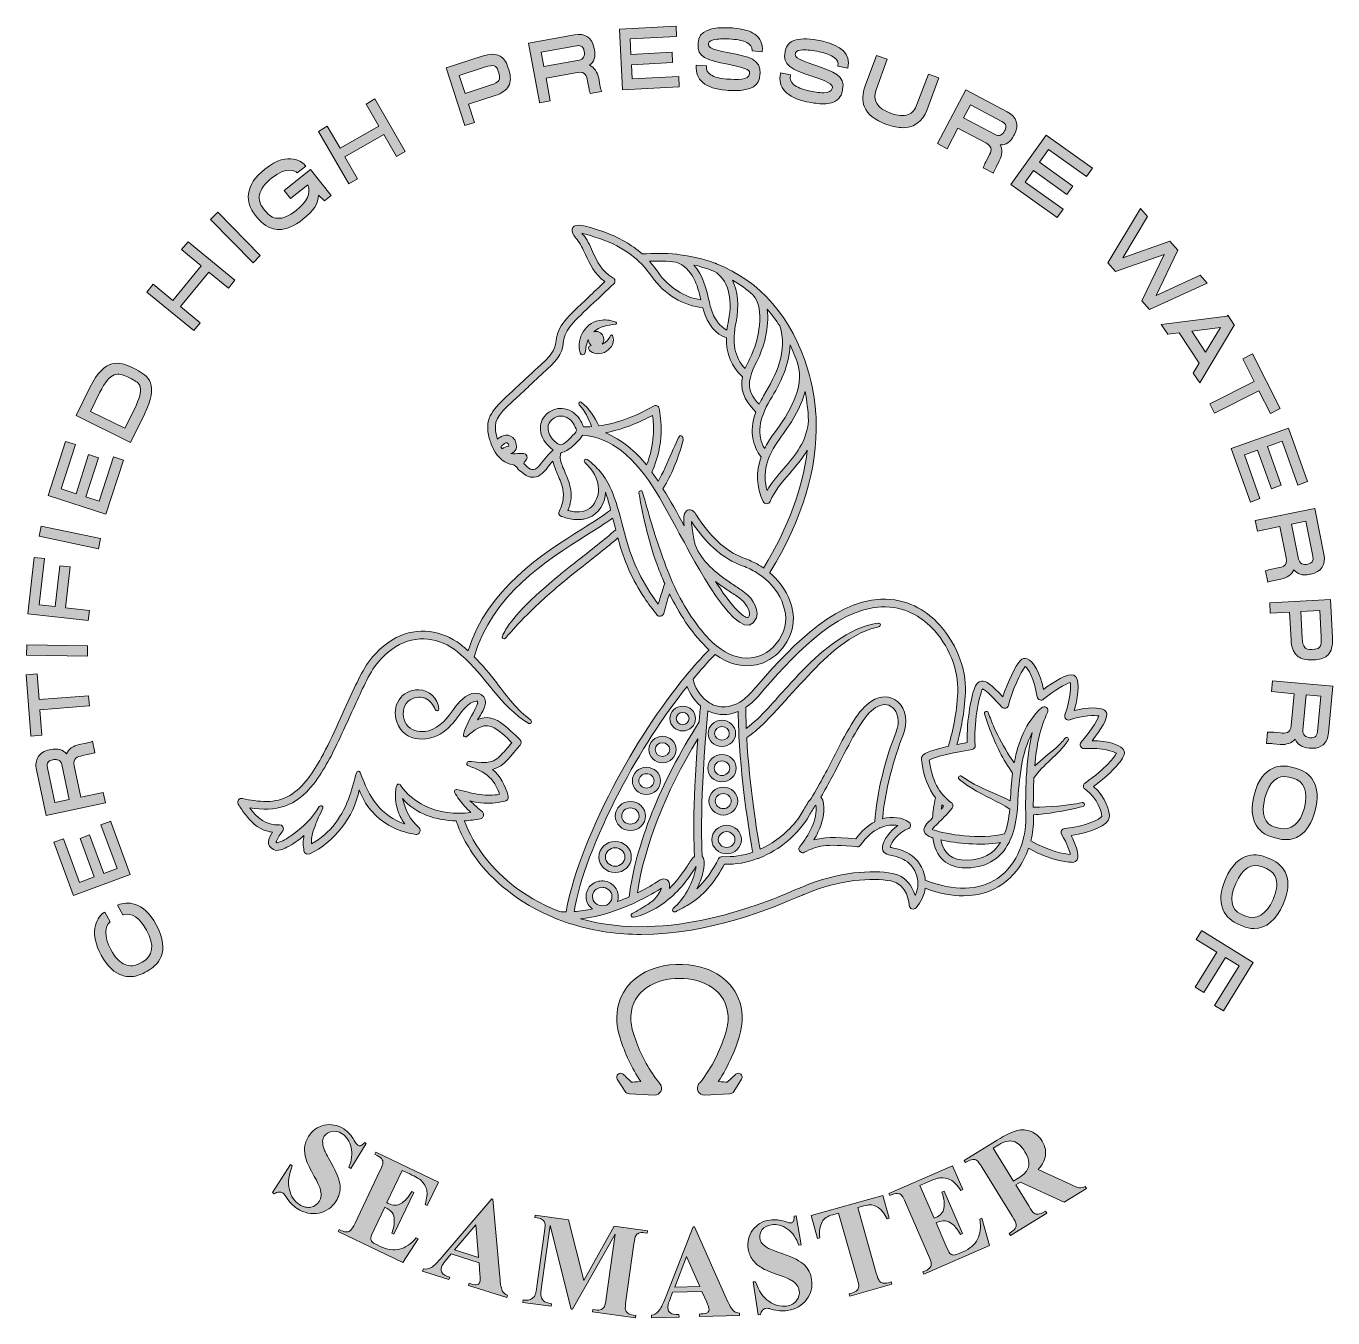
# Model space of a CAD drawing. Extents: x 1745 to 2766, y 1 to 1010.
import ezdxf

# ---------------------------------------------------------------- set-up
doc = ezdxf.new("R2010")
doc.units = 0
doc.header["$MEASUREMENT"] = 0
doc.layers.add('Layer 5', color=7, linetype='Continuous', lineweight=0)

# ---------------------------------------------------------------- blocks, each defined once
blk = doc.blocks.new('Block_0')
at = {"layer": 'Layer 5', "transparency": 33554687}
h = blk.add_hatch(color=7, dxfattribs=at)
h.dxf.hatch_style = 2
edge = h.paths.add_edge_path()
edge.add_spline(control_points=[(2175.1, 994.6), (2177, 994.9), (2178.5, 994.7), (2179.5, 993.9), (2180.3, 993.3), (2180.8, 992.4), (2181, 991.1), (2181, 991.1), (2181.2, 990.3), (2181.2, 990.3), (2181.5, 988.5), (2181.3, 987), (2180.7, 985.8), (2180, 984.4), (2178.8, 983.6), (2177.2, 983.3), (2177.2, 983.3), (2149.7, 978.3), (2149.7, 978.3), (2149.7, 978.3), (2147.6, 989.6), (2147.6, 989.6), (2147.6, 989.6), (2175.1, 994.6), (2175.1, 994.6)], knot_values=[0, 0, 0, 0, 1, 1, 1, 2, 2, 2, 3, 3, 3, 4, 4, 4, 5, 5, 5, 6, 6, 6, 7, 7, 7, 8, 8, 8, 8], degree=3, periodic=0)
edge = h.paths.add_edge_path()
edge.add_spline(control_points=[(2146.3, 950), (2146.3, 950), (2154.6, 951.5), (2154.6, 951.5), (2154.6, 951.5), (2151.4, 969.2), (2151.4, 969.2), (2151.4, 969.2), (2176, 973.7), (2176, 973.7), (2182.3, 974.8), (2183.1, 970.7), (2183.8, 967), (2183.8, 967), (2184.7, 961.9), (2184.7, 961.9), (2185, 960.3), (2185.3, 958.8), (2185.8, 957.6), (2185.8, 957.6), (2185.9, 957.2), (2185.9, 957.2), (2185.9, 957.2), (2194.8, 958.9), (2194.8, 958.9), (2194.8, 958.9), (2194.6, 959.4), (2194.6, 959.4), (2194.1, 960.8), (2193.7, 962.3), (2193.4, 963.8), (2193.4, 963.8), (2192.5, 969.2), (2192.5, 969.2), (2191.6, 974.1), (2189.1, 977.6), (2185.4, 979.5), (2189, 982), (2190.2, 986), (2189.2, 991.8), (2189.2, 991.8), (2189, 992.6), (2189, 992.6), (2187.5, 1000.8), (2181.9, 1004.7), (2173.5, 1003.2), (2173.5, 1003.2), (2137.7, 996.6), (2137.7, 996.6), (2137.7, 996.6), (2146.2, 950.5), (2146.2, 950.5), (2146.2, 950.5), (2146.3, 950), (2146.3, 950)], knot_values=[0, 0, 0, 0, 1, 1, 1, 2, 2, 2, 3, 3, 3, 4, 4, 4, 5, 5, 5, 6, 6, 6, 7, 7, 7, 8, 8, 8, 9, 9, 9, 10, 10, 10, 11, 11, 11, 12, 12, 12, 13, 13, 13, 14, 14, 14, 15, 15, 15, 16, 16, 16, 17, 17, 17, 18, 18, 18, 18], degree=3, periodic=0)
h = blk.add_hatch(color=7, dxfattribs=at)
h.dxf.hatch_style = 2
h.paths.add_polyline_path([(2255.4, 962.6), (2255, 970.6), (2218.7, 968.8), (2218.1, 979.8), (2250.2, 981.5), (2249.8, 989.5), (2217.7, 987.9), (2217.1, 1000.1), (2253.4, 1001.9), (2253, 1010), (2208.7, 1007.7), (2211.1, 960.3)])
h = blk.add_hatch(color=7, dxfattribs=at)
h.dxf.hatch_style = 2
edge = h.paths.add_edge_path()
edge.add_spline(control_points=[(2273.9, 965.9), (2277.9, 962.5), (2283.9, 960.5), (2291.9, 959.9), (2294.4, 959.7), (2296.6, 959.6), (2298.7, 959.6), (2312, 959.6), (2317.9, 963.5), (2318.5, 972.2), (2318.5, 972.2), (2318.6, 973), (2318.6, 973), (2319.4, 983.9), (2310, 986.2), (2294.5, 989), (2278, 992), (2278.2, 994.3), (2278.3, 995.8), (2278.3, 995.8), (2278.3, 996.5), (2278.3, 996.5), (2278.5, 998.3), (2281.3, 999.2), (2283.7, 999.6), (2286.8, 1000.1), (2291.2, 1000.2), (2296.4, 999.8), (2301.6, 999.4), (2305.5, 998.5), (2308.2, 997.2), (2311.2, 995.7), (2312.6, 993.7), (2312.4, 991.1), (2312.4, 991.1), (2312.3, 990.6), (2312.3, 990.6), (2312.3, 990.6), (2320.3, 990), (2320.3, 990), (2320.3, 990), (2320.3, 990.5), (2320.3, 990.5), (2320.8, 996.2), (2318.8, 1000.6), (2314.6, 1003.6), (2310.7, 1006.3), (2305, 1007.9), (2297, 1008.5), (2279.6, 1009.8), (2270.8, 1006.1), (2270.1, 996.9), (2270.1, 996.9), (2270.1, 996.3), (2270.1, 996.3), (2269.3, 985.4), (2277, 983.4), (2293.3, 980.2), (2310.7, 977.1), (2310.5, 974.4), (2310.4, 973.6), (2310.4, 973.6), (2310.3, 972.6), (2310.3, 972.6), (2310, 967.9), (2300.6, 968), (2292.6, 968.6), (2287, 969), (2282.8, 970.1), (2280.1, 971.9), (2277.6, 973.5), (2276.5, 975.7), (2276.7, 978.4), (2276.7, 978.4), (2276.7, 978.9), (2276.7, 978.9), (2276.7, 978.9), (2268.7, 979.5), (2268.7, 979.5), (2268.7, 979.5), (2268.7, 979), (2268.7, 979), (2268.3, 973.6), (2270, 969.1), (2273.9, 965.9)], knot_values=[0, 0, 0, 0, 1, 1, 1, 2, 2, 2, 3, 3, 3, 4, 4, 4, 5, 5, 5, 6, 6, 6, 7, 7, 7, 8, 8, 8, 9, 9, 9, 10, 10, 10, 11, 11, 11, 12, 12, 12, 13, 13, 13, 14, 14, 14, 15, 15, 15, 16, 16, 16, 17, 17, 17, 18, 18, 18, 19, 19, 19, 20, 20, 20, 21, 21, 21, 22, 22, 22, 23, 23, 23, 24, 24, 24, 25, 25, 25, 26, 26, 26, 27, 27, 27, 28, 28, 28, 28], degree=3, periodic=0)
h = blk.add_hatch(color=7, dxfattribs=at)
h.dxf.hatch_style = 2
edge = h.paths.add_edge_path()
edge.add_spline(control_points=[(2354.9, 950.9), (2360.2, 949.8), (2364.6, 949.2), (2368.1, 949.2), (2370.6, 949.2), (2372.6, 949.5), (2374.4, 950), (2379.1, 951.3), (2381.9, 954.5), (2383, 959.6), (2383, 959.6), (2383.1, 960.4), (2383.1, 960.4), (2385.4, 971.1), (2376.3, 974.6), (2361.4, 979.4), (2345.4, 984.6), (2345.9, 986.9), (2346.2, 988.3), (2346.2, 988.3), (2346.3, 989), (2346.3, 989), (2346.7, 990.8), (2349.7, 991.3), (2352.1, 991.4), (2355.3, 991.5), (2359.6, 991), (2364.7, 989.9), (2375.4, 987.6), (2380.4, 984), (2379.4, 979.1), (2379.4, 979.1), (2379.3, 978.7), (2379.3, 978.7), (2379.3, 978.7), (2387.1, 977), (2387.1, 977), (2387.1, 977), (2387.2, 977.5), (2387.2, 977.5), (2389.4, 988.2), (2382.7, 995), (2366.5, 998.4), (2358, 1000.3), (2351.3, 1000.5), (2346.7, 999.2), (2342, 997.9), (2339.2, 995), (2338.3, 990.6), (2338.3, 990.6), (2338.2, 990), (2338.2, 990), (2335.9, 979.3), (2343.3, 976.2), (2359.1, 970.9), (2375.8, 965.5), (2375.3, 962.9), (2375.1, 962), (2375.1, 962), (2374.9, 961.1), (2374.9, 961.1), (2374.4, 959), (2372.3, 958), (2368.4, 957.9), (2368.3, 957.9), (2368.2, 957.9), (2368.1, 957.9), (2364.5, 957.9), (2360.2, 958.7), (2356.7, 959.5), (2351.3, 960.6), (2347.3, 962.3), (2344.8, 964.4), (2342.6, 966.4), (2341.7, 968.7), (2342.3, 971.3), (2342.3, 971.3), (2342.4, 971.8), (2342.4, 971.8), (2342.4, 971.8), (2334.6, 973.4), (2334.6, 973.4), (2334.6, 973.4), (2334.5, 972.9), (2334.5, 972.9), (2332.2, 962), (2339.4, 954.2), (2354.9, 950.9)], knot_values=[0, 0, 0, 0, 1, 1, 1, 2, 2, 2, 3, 3, 3, 4, 4, 4, 5, 5, 5, 6, 6, 6, 7, 7, 7, 8, 8, 8, 9, 9, 9, 10, 10, 10, 11, 11, 11, 12, 12, 12, 13, 13, 13, 14, 14, 14, 15, 15, 15, 16, 16, 16, 17, 17, 17, 18, 18, 18, 19, 19, 19, 20, 20, 20, 21, 21, 21, 22, 22, 22, 23, 23, 23, 24, 24, 24, 25, 25, 25, 26, 26, 26, 27, 27, 27, 28, 28, 28, 29, 29, 29, 29], degree=3, periodic=0)
h = blk.add_hatch(color=7, dxfattribs=at)
h.dxf.hatch_style = 2
edge = h.paths.add_edge_path()
edge.add_spline(control_points=[(2103.2, 977.9), (2110.7, 980.3), (2112.6, 979), (2113.8, 975.5), (2113.8, 975.5), (2114.5, 973.3), (2114.5, 973.3), (2115.3, 970.7), (2115.3, 969), (2114.5, 967.6), (2113.5, 966.1), (2111.5, 964.9), (2107.8, 963.7), (2107.8, 963.7), (2088.1, 957.3), (2088.1, 957.3), (2088.1, 957.3), (2083.5, 971.4), (2083.5, 971.4), (2083.5, 971.4), (2103.2, 977.9), (2103.2, 977.9)], knot_values=[0, 0, 0, 0, 1, 1, 1, 2, 2, 2, 3, 3, 3, 4, 4, 4, 5, 5, 5, 6, 6, 6, 7, 7, 7, 7], degree=3, periodic=0)
edge = h.paths.add_edge_path()
edge.add_spline(control_points=[(2095.5, 934.7), (2095.5, 934.7), (2090.8, 949), (2090.8, 949), (2090.8, 949), (2111.5, 955.7), (2111.5, 955.7), (2116.9, 957.5), (2120.3, 959.9), (2122.1, 963), (2123.9, 966.3), (2124, 970.5), (2122.2, 975.9), (2122.2, 975.9), (2121.5, 978), (2121.5, 978), (2120.1, 982.4), (2118.1, 985.1), (2115.4, 986.6), (2112, 988.5), (2107.4, 988.4), (2101.5, 986.5), (2101.5, 986.5), (2073.2, 977.3), (2073.2, 977.3), (2073.2, 977.3), (2087.9, 932.2), (2087.9, 932.2), (2087.9, 932.2), (2095.5, 934.7), (2095.5, 934.7)], knot_values=[0, 0, 0, 0, 1, 1, 1, 2, 2, 2, 3, 3, 3, 4, 4, 4, 5, 5, 5, 6, 6, 6, 7, 7, 7, 8, 8, 8, 9, 9, 9, 10, 10, 10, 10], degree=3, periodic=0)
h = blk.add_hatch(color=7, dxfattribs=at)
h.dxf.hatch_style = 2
edge = h.paths.add_edge_path()
edge.add_spline(control_points=[(2417.5, 933.1), (2422.5, 931.3), (2426.7, 930.6), (2430.3, 930.6), (2442.5, 930.6), (2447.3, 939.3), (2450, 946.8), (2450, 946.8), (2458.2, 969.5), (2458.2, 969.5), (2458.2, 969.5), (2450.1, 972.4), (2450.1, 972.4), (2450.1, 972.4), (2441.2, 948.8), (2441.2, 948.8), (2439.7, 944.7), (2437.5, 942), (2434.4, 940.8), (2430.9, 939.5), (2426.3, 939.8), (2420.6, 941.9), (2410.2, 945.6), (2406.2, 952), (2409.2, 960.3), (2409.2, 960.3), (2417.8, 984.1), (2417.8, 984.1), (2417.8, 984.1), (2409.7, 987), (2409.7, 987), (2409.7, 987), (2400.8, 963.4), (2400.8, 963.4), (2400.8, 963.4), (2400.8, 963.4), (2400.8, 963.4), (2398.5, 957), (2398.3, 951.6), (2400.1, 947), (2402.4, 941.1), (2408.3, 936.5), (2417.5, 933.1)], knot_values=[0, 0, 0, 0, 1, 1, 1, 2, 2, 2, 3, 3, 3, 4, 4, 4, 5, 5, 5, 6, 6, 6, 7, 7, 7, 8, 8, 8, 9, 9, 9, 10, 10, 10, 11, 11, 11, 12, 12, 12, 13, 13, 13, 14, 14, 14, 14], degree=3, periodic=0)
h = blk.add_hatch(color=7, dxfattribs=at)
h.dxf.hatch_style = 2
edge = h.paths.add_edge_path()
edge.add_spline(control_points=[(2482.9, 948.4), (2482.9, 948.4), (2507.6, 935.4), (2507.6, 935.4), (2509.3, 934.4), (2510.3, 933.3), (2510.6, 932.1), (2510.9, 931.1), (2510.7, 930.1), (2510.1, 929), (2510.1, 929), (2509.7, 928.2), (2509.7, 928.2), (2507.9, 924.8), (2505.1, 923.7), (2502.2, 925.2), (2502.2, 925.2), (2477.6, 938.3), (2477.6, 938.3), (2477.6, 938.3), (2482.9, 948.4), (2482.9, 948.4)], knot_values=[0, 0, 0, 0, 1, 1, 1, 2, 2, 2, 3, 3, 3, 4, 4, 4, 5, 5, 5, 6, 6, 6, 7, 7, 7, 7], degree=3, periodic=0)
edge = h.paths.add_edge_path()
edge.add_spline(control_points=[(2464.8, 914.2), (2464.8, 914.2), (2473.2, 930.1), (2473.2, 930.1), (2473.2, 930.1), (2495.4, 918.4), (2495.4, 918.4), (2497.9, 917), (2499.1, 915.4), (2499.1, 913.5), (2499.1, 911.7), (2498.2, 909.9), (2497.3, 908.3), (2497.3, 908.3), (2494.9, 903.8), (2494.9, 903.8), (2494.1, 902.3), (2493.5, 900.9), (2493.1, 899.7), (2493.1, 899.7), (2493, 899.3), (2493, 899.3), (2493, 899.3), (2500.9, 895.1), (2500.9, 895.1), (2500.9, 895.1), (2501.1, 895.6), (2501.1, 895.6), (2501.7, 897.1), (2502.3, 898.5), (2503, 899.8), (2503, 899.8), (2505.5, 904.7), (2505.5, 904.7), (2507.9, 909.1), (2508.1, 913.4), (2506.3, 917.1), (2510.7, 916.8), (2514.2, 919.3), (2516.9, 924.4), (2516.9, 924.4), (2517.3, 925.2), (2517.3, 925.2), (2521.2, 932.6), (2519.2, 939.1), (2511.7, 943.1), (2511.7, 943.1), (2479.5, 960.1), (2479.5, 960.1), (2479.5, 960.1), (2457.3, 918.2), (2457.3, 918.2), (2457.3, 918.2), (2464.8, 914.2), (2464.8, 914.2)], knot_values=[0, 0, 0, 0, 1, 1, 1, 2, 2, 2, 3, 3, 3, 4, 4, 4, 5, 5, 5, 6, 6, 6, 7, 7, 7, 8, 8, 8, 9, 9, 9, 10, 10, 10, 11, 11, 11, 12, 12, 12, 13, 13, 13, 14, 14, 14, 15, 15, 15, 16, 16, 16, 17, 17, 17, 18, 18, 18, 18], degree=3, periodic=0)
h = blk.add_hatch(color=7, dxfattribs=at)
h.dxf.hatch_style = 2
h.paths.add_polyline_path([(2004.1, 890.6), (1994.2, 907.8), (2024.5, 925.3), (2034.4, 908), (2041.3, 912), (2017.7, 953.1), (2010.8, 949.1), (2020.7, 931.9), (1990.4, 914.5), (1980.4, 931.7), (1973.5, 927.7), (1997.2, 886.6)])
h = blk.add_hatch(color=7, dxfattribs=at)
h.dxf.hatch_style = 2
h.paths.add_polyline_path([(2550.7, 860.4), (2555.4, 866.9), (2525.8, 888.1), (2532.3, 897.1), (2558.4, 878.4), (2563.1, 885), (2536.9, 903.6), (2544, 913.6), (2573.6, 892.4), (2578.3, 899), (2542.2, 924.8), (2514.6, 886.2)])
h = blk.add_hatch(color=7, dxfattribs=at)
h.dxf.hatch_style = 2
edge = h.paths.add_edge_path()
edge.add_spline(control_points=[(1925.3, 860.7), (1929.7, 855.2), (1934.7, 852), (1940, 851.2), (1940.8, 851.1), (1941.7, 851), (1942.6, 851), (1948.4, 851), (1954.7, 853.7), (1961.4, 859), (1969.7, 865.6), (1973.6, 871.7), (1973.5, 877.9), (1973.5, 877.9), (1978.3, 873.4), (1978.3, 873.4), (1978.3, 873.4), (1983.4, 877.5), (1983.4, 877.5), (1983.4, 877.5), (1967.2, 897.9), (1967.2, 897.9), (1967.2, 897.9), (1946.7, 881.6), (1946.7, 881.6), (1946.7, 881.6), (1951.7, 875.3), (1951.7, 875.3), (1951.7, 875.3), (1965.2, 886), (1965.2, 886), (1967.7, 879.2), (1964.9, 872.9), (1956, 865.9), (1950.5, 861.5), (1945.8, 859.5), (1941.6, 859.8), (1938, 860), (1934.7, 862), (1931.7, 865.8), (1931.7, 865.8), (1930.7, 867.1), (1930.7, 867.1), (1927.8, 870.7), (1926.7, 874.5), (1927.5, 878.4), (1928.5, 882.7), (1931.7, 887.1), (1937.2, 891.4), (1949.3, 901.1), (1955.6, 896.5), (1956.7, 895.5), (1956.7, 895.5), (1957, 895.2), (1957, 895.2), (1957, 895.2), (1963.7, 900.5), (1963.7, 900.5), (1963.7, 900.5), (1963.4, 900.9), (1963.4, 900.9), (1961.5, 903.1), (1950.9, 913.5), (1931.7, 898.3), (1923.9, 892.1), (1919.6, 885.5), (1918.8, 878.8), (1918.1, 873.1), (1920, 867.4), (1924.3, 862), (1924.3, 862), (1925.3, 860.7), (1925.3, 860.7)], knot_values=[0, 0, 0, 0, 1, 1, 1, 2, 2, 2, 3, 3, 3, 4, 4, 4, 5, 5, 5, 6, 6, 6, 7, 7, 7, 8, 8, 8, 9, 9, 9, 10, 10, 10, 11, 11, 11, 12, 12, 12, 13, 13, 13, 14, 14, 14, 15, 15, 15, 16, 16, 16, 17, 17, 17, 18, 18, 18, 19, 19, 19, 20, 20, 20, 21, 21, 21, 22, 22, 22, 23, 23, 23, 24, 24, 24, 24], degree=3, periodic=0)
h = blk.add_hatch(color=7, dxfattribs=at)
h.dxf.hatch_style = 2
h.paths.add_polyline_path([(1928.1, 830.8), (1894.8, 864.5), (1889.1, 858.9), (1922.4, 825.1)])
h = blk.add_hatch(color=7, dxfattribs=at)
h.dxf.hatch_style = 2
h.paths.add_polyline_path([(2662.5, 815.3), (2628.1, 799.6), (2645.1, 834.8), (2638.8, 841.8), (2602, 828.9), (2621.4, 861.3), (2615.9, 867.5), (2590.3, 824.9), (2596.3, 818.2), (2634.4, 831.6), (2616.9, 795.2), (2622.8, 788.5), (2668, 809.1)])
h = blk.add_hatch(color=7, dxfattribs=at)
h.dxf.hatch_style = 2
edge = h.paths.add_edge_path()
edge.add_spline(control_points=[(2460.1, 398.2), (2460.3, 399.3), (2460.5, 400.4), (2460.7, 401.5), (2461.1, 401.1), (2461.5, 400.6), (2462, 400.3), (2461.4, 399.5), (2460.7, 398.9), (2460.1, 398.2)], knot_values=[0, 0, 0, 0, 1, 1, 1, 2, 2, 2, 3, 3, 3, 3], degree=3, periodic=0)
edge = h.paths.add_edge_path()
edge.add_spline(control_points=[(2572.5, 418.5), (2571.7, 418), (2571.2, 417), (2571.2, 416.1), (2571.2, 415.1), (2571.7, 414.2), (2572.5, 413.6), (2582.5, 406.4), (2585.8, 395.4), (2585.6, 392.4), (2584.3, 390.4), (2573.9, 384.7), (2556.5, 383), (2555.5, 382.9), (2554.6, 382.3), (2554.1, 381.4), (2553.7, 380.5), (2553.7, 379.4), (2554.2, 378.5), (2558.8, 370.4), (2560.6, 365.1), (2561, 362.7), (2556.5, 363.1), (2544, 365.1), (2530.2, 373.4), (2531.6, 379.1), (2532.3, 385), (2532.2, 391), (2532.2, 391.9), (2532.2, 392.8), (2532.2, 393.7), (2534.9, 393.9), (2537.5, 394.1), (2540.2, 394.4), (2547.1, 395.2), (2554, 396.4), (2560.8, 397.8), (2564.2, 398.6), (2567.6, 399.3), (2571, 400.3), (2571.7, 400.5), (2572.2, 401.2), (2572.1, 402), (2571.9, 402.8), (2571.1, 403.4), (2570.3, 403.2), (2557.7, 400.8), (2544.9, 399.5), (2532.1, 399.6), (2532.1, 407.3), (2532.2, 415), (2532.6, 422.5), (2536.1, 427.6), (2540.8, 432.1), (2545.3, 436.4), (2550.3, 441.2), (2555.5, 445.8), (2559.3, 451.7), (2559.8, 452.4), (2559.6, 453.3), (2559, 453.8), (2558.3, 454.3), (2557.3, 454.1), (2556.8, 453.4), (2554.9, 450.8), (2552.6, 448.5), (2550.1, 446.3), (2544.6, 441.4), (2538.6, 437), (2533.2, 431.9), (2534.6, 447.8), (2537.5, 462.4), (2543.3, 473.7), (2543.9, 475), (2543.5, 476.6), (2542.4, 477.5), (2541.2, 478.4), (2539.6, 478.3), (2538.5, 477.3), (2526.1, 465.7), (2520.3, 450.8), (2517.2, 434.3), (2516, 436), (2514.8, 437.7), (2513.6, 439.5), (2509.1, 446.5), (2505.1, 454.1), (2501.6, 461.7), (2499.9, 465.6), (2498.3, 469.6), (2496.8, 473.5), (2496.6, 474.3), (2495.7, 474.7), (2495, 474.4), (2494.2, 474.2), (2493.7, 473.4), (2494, 472.6), (2495.2, 468.4), (2496.6, 464.4), (2498.2, 460.3), (2502.8, 448.4), (2508.3, 436.7), (2515.9, 426.3), (2515, 419.3), (2514.5, 412), (2514.1, 404.6), (2504.9, 409.4), (2495, 412.8), (2485.9, 417.7), (2482.4, 419.5), (2479.1, 421.6), (2475.9, 423.9), (2475.3, 424.3), (2474.4, 424.2), (2473.9, 423.6), (2473.4, 422.9), (2473.5, 422), (2474.1, 421.5), (2477.3, 419), (2480.6, 416.6), (2484, 414.4), (2493.6, 408.5), (2504.2, 404.3), (2513.7, 398.2), (2513, 390.7), (2511.7, 384.2), (2509.7, 378.9), (2490.7, 373.9), (2463.3, 378.7), (2454.8, 381.6), (2453.9, 381.8), (2453.4, 382.1), (2453, 382.2), (2453.9, 383.4), (2455.8, 385.3), (2457.5, 387), (2460.4, 389.8), (2464.3, 393.6), (2468.6, 398.8), (2469.2, 399.4), (2469.4, 400.2), (2469.3, 401.1), (2469.2, 401.9), (2468.8, 402.7), (2468.1, 403.1), (2458.5, 410), (2452.7, 421.2), (2450.8, 436.3), (2450.8, 436.4), (2450.8, 436.5), (2450.8, 436.5), (2452.6, 437.6), (2459.4, 440.3), (2484.2, 444.8), (2485.8, 445.1), (2486.8, 446.5), (2486.7, 448), (2485.2, 463.9), (2489.9, 487.1), (2492.2, 491.6), (2492.4, 491.8), (2492.5, 492), (2492.5, 492.1), (2495, 491.2), (2502.5, 483.2), (2507.6, 477.9), (2508.4, 477.1), (2509.5, 476.8), (2510.6, 477), (2511.7, 477.3), (2512.5, 478.2), (2512.7, 479.3), (2514.9, 489.3), (2522.6, 505.7), (2525.8, 509.6), (2527.9, 508.2), (2532.8, 500.3), (2535.2, 485.8), (2535.4, 484.8), (2536.1, 483.9), (2537.1, 483.5), (2538.1, 483.1), (2539.3, 483.3), (2540.1, 484), (2548.9, 491.5), (2557.7, 496), (2560.9, 497), (2561.5, 494.5), (2561.8, 486.9), (2556.8, 471.7), (2556.4, 470.6), (2556.7, 469.4), (2557.5, 468.6), (2558.3, 467.8), (2559.5, 467.5), (2560.6, 467.9), (2571.3, 471.5), (2580, 471.5), (2583.2, 470.9), (2582.4, 468.5), (2579.6, 462.5), (2569.4, 450.4), (2568.6, 449.5), (2568.4, 448.3), (2568.9, 447.2), (2569.5, 446.1), (2570.6, 445.5), (2571.8, 445.5), (2586.8, 446.1), (2594.8, 443.3), (2597, 441.8), (2595.6, 439), (2589.4, 430.2), (2572.5, 418.5)], knot_values=[0, 0, 0, 0, 1, 1, 1, 2, 2, 2, 3, 3, 3, 4, 4, 4, 5, 5, 5, 6, 6, 6, 7, 7, 7, 8, 8, 8, 9, 9, 9, 10, 10, 10, 11, 11, 11, 12, 12, 12, 13, 13, 13, 14, 14, 14, 15, 15, 15, 16, 16, 16, 17, 17, 17, 18, 18, 18, 19, 19, 19, 20, 20, 20, 21, 21, 21, 22, 22, 22, 23, 23, 23, 24, 24, 24, 25, 25, 25, 26, 26, 26, 27, 27, 27, 28, 28, 28, 29, 29, 29, 30, 30, 30, 31, 31, 31, 32, 32, 32, 33, 33, 33, 34, 34, 34, 35, 35, 35, 36, 36, 36, 37, 37, 37, 38, 38, 38, 39, 39, 39, 40, 40, 40, 41, 41, 41, 42, 42, 42, 43, 43, 43, 44, 44, 44, 45, 45, 45, 46, 46, 46, 47, 47, 47, 48, 48, 48, 49, 49, 49, 50, 50, 50, 51, 51, 51, 52, 52, 52, 53, 53, 53, 54, 54, 54, 55, 55, 55, 56, 56, 56, 57, 57, 57, 58, 58, 58, 59, 59, 59, 60, 60, 60, 61, 61, 61, 62, 62, 62, 63, 63, 63, 64, 64, 64, 65, 65, 65, 66, 66, 66, 67, 67, 67, 68, 68, 68, 69, 69, 69, 70, 70, 70, 71, 71, 71, 71], degree=3, periodic=0)
edge = h.paths.add_edge_path()
edge.add_spline(control_points=[(2459.9, 374), (2471.7, 371.4), (2490.8, 369.3), (2506.4, 372.1), (2500.9, 363), (2492.2, 358.5), (2480.1, 358.2), (2468.6, 358), (2462.1, 363), (2459.9, 374)], knot_values=[0, 0, 0, 0, 1, 1, 1, 2, 2, 2, 3, 3, 3, 3], degree=3, periodic=0)
edge = h.paths.add_edge_path()
edge.add_spline(control_points=[(2526.7, 424.2), (2526.6, 423.8), (2526.6, 423.4), (2526.6, 423), (2526.1, 412.5), (2526, 401.7), (2526.2, 390.9), (2526.4, 375.7), (2520.7, 355.4), (2504, 344), (2489.6, 334.2), (2470.1, 333.8), (2447.7, 342.7), (2447.7, 343.3), (2447.6, 343.8), (2447.5, 344.4), (2446.2, 352.2), (2441.5, 359.4), (2435.1, 363.1), (2430.2, 366.1), (2425.8, 367), (2422.9, 367.7), (2422, 367.9), (2420.8, 368.2), (2420.2, 368.4), (2420.8, 372.2), (2427.8, 380.7), (2434.1, 382.6), (2435.2, 382.9), (2436.1, 383.9), (2436.2, 385), (2436.4, 386.2), (2435.9, 387.3), (2434.9, 387.9), (2429.4, 391.6), (2422, 392.7), (2414.3, 390.6), (2415.9, 410.9), (2423.5, 439.6), (2430.2, 455.5), (2434.5, 465.5), (2432.7, 476.4), (2425.9, 482.2), (2420.3, 486.9), (2412.8, 487), (2405.7, 482.5), (2395.3, 475.9), (2387.7, 461.2), (2377.2, 440.8), (2371.9, 430.5), (2365.9, 418.8), (2358.5, 406.3), (2356.1, 403.9), (2354.3, 400.2), (2352.8, 397.8), (2350.9, 394.3), (2348.6, 390.9), (2346, 387.7), (2338.6, 378.7), (2329.2, 371.4), (2318.6, 366.7), (2316.5, 378.2), (2310.2, 415.4), (2308.2, 454), (2312.8, 457), (2316.9, 460.6), (2320.7, 464.3), (2328.1, 471.3), (2337.6, 482.2), (2344.5, 489.8), (2360, 506.3), (2375.2, 524.2), (2395.5, 534.9), (2400.5, 537.5), (2405.8, 539.5), (2411.4, 540.6), (2412.1, 540.7), (2412.7, 541.5), (2412.6, 542.3), (2412.4, 543.1), (2411.7, 543.6), (2410.9, 543.5), (2405, 542.7), (2399.2, 540.9), (2393.8, 538.4), (2372.4, 528.4), (2355.6, 511.1), (2340.1, 493.8), (2330.1, 483.3), (2319.7, 470), (2307.8, 461.2), (2307.6, 466.7), (2307.5, 472.2), (2307.5, 477.7), (2310.6, 479.7), (2313.8, 482.5), (2317, 486.1), (2317, 486.1), (2317.3, 486.5), (2317.3, 486.5), (2342.2, 515.2), (2376.4, 554.5), (2413.3, 556.2), (2431.6, 557), (2444.8, 547.9), (2452.6, 540), (2465.9, 526.7), (2473.9, 506.9), (2473, 489.5), (2472.2, 472.1), (2469.4, 460.3), (2465.8, 447.2), (2447.9, 443.2), (2446.3, 441), (2445.4, 439.7), (2444.8, 438.7), (2444.5, 437.7), (2444.7, 436.7), (2444.8, 436.4), (2444.8, 436.1), (2444.9, 435.6), (2446.3, 424), (2449.9, 414.4), (2455.6, 407), (2454.4, 401.3), (2453.7, 396), (2453.3, 391.2), (2448.6, 386.6), (2446.1, 384.1), (2446.8, 380.8), (2447.4, 378.1), (2450.2, 376.8), (2452.8, 375.9), (2453.1, 375.8), (2453.3, 375.7), (2453.5, 375.6), (2455.7, 360.3), (2464.6, 352.2), (2479.3, 352.2), (2479.6, 352.2), (2479.9, 352.2), (2480.2, 352.2), (2496.7, 352.6), (2508.1, 360.1), (2514.4, 374.8), (2514.6, 375.1), (2514.7, 375.4), (2514.8, 375.7), (2517.4, 382.1), (2519.1, 389.9), (2519.7, 398.9), (2519.9, 399.3), (2519.9, 399.8), (2519.8, 400.3), (2519.9, 400.8), (2519.9, 401.3), (2519.9, 401.8), (2521, 422.4), (2522.8, 442.1), (2531.3, 458), (2528.7, 447.6), (2527.3, 436.1), (2526.7, 424.2)], knot_values=[0, 0, 0, 0, 1, 1, 1, 2, 2, 2, 3, 3, 3, 4, 4, 4, 5, 5, 5, 6, 6, 6, 7, 7, 7, 8, 8, 8, 9, 9, 9, 10, 10, 10, 11, 11, 11, 12, 12, 12, 13, 13, 13, 14, 14, 14, 15, 15, 15, 16, 16, 16, 17, 17, 17, 18, 18, 18, 19, 19, 19, 20, 20, 20, 21, 21, 21, 22, 22, 22, 23, 23, 23, 24, 24, 24, 25, 25, 25, 26, 26, 26, 27, 27, 27, 28, 28, 28, 29, 29, 29, 30, 30, 30, 31, 31, 31, 32, 32, 32, 33, 33, 33, 34, 34, 34, 35, 35, 35, 36, 36, 36, 37, 37, 37, 38, 38, 38, 39, 39, 39, 40, 40, 40, 41, 41, 41, 42, 42, 42, 43, 43, 43, 44, 44, 44, 45, 45, 45, 46, 46, 46, 47, 47, 47, 48, 48, 48, 49, 49, 49, 50, 50, 50, 51, 51, 51, 52, 52, 52, 53, 53, 53, 54, 54, 54, 54], degree=3, periodic=0)
edge = h.paths.add_edge_path()
edge.add_spline(control_points=[(2368.2, 402.4), (2368, 404.1), (2367.3, 406.1), (2366.1, 407.4), (2372.5, 418.4), (2377.8, 428.8), (2382.6, 438), (2392.3, 456.8), (2399.9, 471.7), (2408.9, 477.4), (2413.7, 480.5), (2418.5, 480.5), (2422, 477.6), (2425.9, 474.3), (2428.5, 466.7), (2424.7, 457.8), (2417.5, 440.8), (2409.3, 409.8), (2408.2, 388.1), (2402.9, 385.4), (2397.8, 381.1), (2393.3, 374.8), (2376.6, 376.4), (2368, 376.2), (2360.6, 374), (2361.8, 376), (2362.9, 378), (2363.8, 380.1), (2367, 387), (2369.3, 394.6), (2368.2, 402.4)], knot_values=[0, 0, 0, 0, 1, 1, 1, 2, 2, 2, 3, 3, 3, 4, 4, 4, 5, 5, 5, 6, 6, 6, 7, 7, 7, 8, 8, 8, 9, 9, 9, 10, 10, 10, 10], degree=3, periodic=0)
edge = h.paths.add_edge_path()
edge.add_spline(control_points=[(2439.8, 330.7), (2437.5, 337.9), (2432.2, 346.1), (2421.9, 347.9), (2406.4, 350.7), (2379.9, 349.4), (2351.9, 337.5), (2350.9, 337.1), (2349.8, 336.6), (2348.6, 336.1), (2320.7, 324.2), (2247.7, 293.1), (2178.4, 312.4), (2209, 315.9), (2236.6, 333.1), (2241.5, 336.4), (2240.7, 334), (2238.7, 330.3), (2234.8, 326.4), (2233.4, 325.5), (2232.1, 324.6), (2230.9, 323.7), (2226.9, 321.2), (2222.8, 318.7), (2218.6, 316.5), (2218.1, 316.2), (2217.7, 315.5), (2217.9, 314.8), (2218, 314), (2218.8, 313.5), (2219.6, 313.6), (2222.1, 314.1), (2224.5, 314.9), (2226.9, 315.7), (2238.7, 320.1), (2248.9, 328.1), (2257.2, 337.5), (2260.4, 341.2), (2263.4, 345.3), (2266.1, 349.4), (2266.8, 350.4), (2267.7, 351.9), (2268.6, 353.3), (2268.4, 352.1), (2268.2, 351), (2267.9, 349.9), (2265.1, 338.7), (2259.4, 328.2), (2250.7, 320.4), (2250.2, 319.9), (2250, 319.1), (2250.4, 318.5), (2250.8, 317.9), (2251.5, 317.6), (2252.1, 317.8), (2252.1, 317.8), (2252.2, 317.8), (2252.2, 317.8), (2252.2, 317.8), (2252.3, 317.8), (2252.3, 317.9), (2252.3, 317.9), (2252.4, 317.9), (2252.4, 317.9), (2256.5, 319.9), (2260.6, 322.1), (2264.5, 324.6), (2276, 331.9), (2284.4, 343.1), (2290.7, 355), (2299.6, 354.8), (2308.5, 356.4), (2316.7, 359.5), (2316.8, 359.5), (2316.8, 359.5), (2316.9, 359.5), (2317.3, 359.5), (2317.7, 359.7), (2318, 359.9), (2334.1, 366.3), (2348.2, 378.2), (2357, 393.1), (2358.6, 395.8), (2360.2, 398.9), (2362.2, 401.3), (2364, 390.5), (2356.3, 377.1), (2349.7, 368.9), (2349.7, 368.9), (2349.7, 368.9), (2349.7, 368.9), (2349.6, 368.8), (2349.5, 368.7), (2349.4, 368.6), (2348.6, 367.3), (2348.9, 365.7), (2350.1, 364.7), (2351.1, 363.9), (2352.4, 363.8), (2353.4, 364.4), (2363.3, 369.6), (2369, 371.2), (2394.5, 368.7), (2395.6, 368.5), (2396.6, 369), (2397.2, 370), (2401.7, 376.6), (2406.8, 380.9), (2411.9, 383.3), (2412.2, 383.4), (2412.4, 383.5), (2412.6, 383.6), (2417.4, 385.7), (2422.1, 386.2), (2426.2, 385.2), (2420, 380.9), (2414.9, 373.9), (2414.3, 369.1), (2413.5, 363.6), (2418.2, 362.6), (2421.6, 361.8), (2424.4, 361.2), (2428, 360.4), (2432.1, 358), (2436.9, 355.2), (2440.6, 349.4), (2441.6, 343.4), (2442.1, 340.1), (2442.1, 335.6), (2439.8, 330.7)], knot_values=[0, 0, 0, 0, 1, 1, 1, 2, 2, 2, 3, 3, 3, 4, 4, 4, 5, 5, 5, 6, 6, 6, 7, 7, 7, 8, 8, 8, 9, 9, 9, 10, 10, 10, 11, 11, 11, 12, 12, 12, 13, 13, 13, 14, 14, 14, 15, 15, 15, 16, 16, 16, 17, 17, 17, 18, 18, 18, 19, 19, 19, 20, 20, 20, 21, 21, 21, 22, 22, 22, 23, 23, 23, 24, 24, 24, 25, 25, 25, 26, 26, 26, 27, 27, 27, 28, 28, 28, 29, 29, 29, 30, 30, 30, 31, 31, 31, 32, 32, 32, 33, 33, 33, 34, 34, 34, 35, 35, 35, 36, 36, 36, 37, 37, 37, 38, 38, 38, 39, 39, 39, 40, 40, 40, 41, 41, 41, 42, 42, 42, 43, 43, 43, 43], degree=3, periodic=0)
edge = h.paths.add_edge_path()
edge.add_spline(control_points=[(2202.8, 328.6), (2202.5, 326.7), (2201.4, 325), (2199.8, 323.9), (2198.2, 322.8), (2196.1, 322.3), (2194.1, 322.7), (2192, 323), (2190.3, 324.1), (2189, 325.7), (2187.9, 327.2), (2187.4, 329.1), (2187.7, 331), (2188, 332.9), (2189, 334.5), (2190.7, 335.6), (2192, 336.5), (2193.5, 337), (2195.1, 337), (2195.5, 337), (2195.9, 337), (2196.4, 336.9), (2198.4, 336.6), (2200.2, 335.5), (2201.4, 333.9), (2202.6, 332.3), (2203.1, 330.4), (2202.8, 328.6)], knot_values=[0, 0, 0, 0, 1, 1, 1, 2, 2, 2, 3, 3, 3, 4, 4, 4, 5, 5, 5, 6, 6, 6, 7, 7, 7, 8, 8, 8, 9, 9, 9, 9], degree=3, periodic=0)
edge = h.paths.add_edge_path()
edge.add_spline(control_points=[(2208.9, 412.3), (2224.6, 442.3), (2242.8, 470.4), (2261.6, 494), (2263.6, 488.5), (2267.3, 483), (2272.1, 478.9), (2271.7, 474.5), (2271.3, 470.3), (2271, 466.2), (2240.5, 418.4), (2221.2, 370), (2216.4, 329.6), (2213.5, 328.3), (2210.4, 327), (2207.2, 325.9), (2207.4, 326.5), (2207.6, 327.1), (2207.7, 327.8), (2208.2, 331), (2207.4, 334.2), (2205.4, 336.9), (2203.4, 339.5), (2200.5, 341.3), (2197.2, 341.8), (2193.9, 342.4), (2190.6, 341.6), (2187.8, 339.8), (2185.1, 337.9), (2183.3, 335), (2182.8, 331.8), (2182.2, 328.6), (2183, 325.3), (2185.1, 322.6), (2185.8, 321.7), (2186.7, 320.8), (2187.7, 320.1), (2183, 319.1), (2178.1, 318.3), (2173.3, 318), (2177, 341.5), (2190.1, 376.3), (2208.9, 412.3)], knot_values=[0, 0, 0, 0, 1, 1, 1, 2, 2, 2, 3, 3, 3, 4, 4, 4, 5, 5, 5, 6, 6, 6, 7, 7, 7, 8, 8, 8, 9, 9, 9, 10, 10, 10, 11, 11, 11, 12, 12, 12, 13, 13, 13, 14, 14, 14, 14], degree=3, periodic=0)
edge = h.paths.add_edge_path()
edge.add_spline(control_points=[(2167.2, 317.8), (2165.4, 317.8), (2163.6, 317.9), (2161.8, 318), (2131.3, 330.2), (2112.9, 348.1), (2102.6, 361.8), (2093.8, 373.4), (2089.4, 383.8), (2087.5, 389), (2091.8, 389.2), (2096, 389.8), (2100.1, 390.6), (2102.5, 390.9), (2103.5, 394.3), (2101.6, 395.9), (2099.9, 397.4), (2098.3, 398.8), (2096.7, 400.3), (2095.2, 401.6), (2093.5, 403.1), (2091.8, 404.7), (2097.5, 403), (2103.5, 402.4), (2109.4, 402.8), (2112.4, 403.1), (2115.4, 403.5), (2118.4, 404.2), (2120.6, 404.5), (2122.4, 405.8), (2121.8, 408.3), (2119.5, 416.6), (2115.5, 424.2), (2109.5, 429.2), (2119.3, 431.2), (2124.5, 441.1), (2131.1, 448.1), (2132.3, 449.3), (2132.2, 451.3), (2131, 452.4), (2128, 455.2), (2125.1, 458.2), (2121.8, 461), (2117, 465.3), (2110.3, 470.5), (2102.9, 469.5), (2101.1, 469.3), (2099.3, 468.7), (2097.7, 467.9), (2099.8, 471), (2101.9, 474.1), (2103.3, 477.7), (2106.6, 487), (2098.1, 491.4), (2090.6, 487.2), (2083.8, 483.6), (2080.2, 477.5), (2075.9, 471.7), (2070.1, 464.3), (2062.6, 457.9), (2053.1, 458.8), (2047.3, 459.1), (2042.3, 462.4), (2040.5, 468.2), (2038.7, 473.6), (2040.1, 480.5), (2045.2, 483.4), (2047.3, 484.7), (2049.6, 485.6), (2052, 485.6), (2053.6, 485.7), (2055.4, 485.3), (2056.9, 484.7), (2060.6, 483.1), (2063.4, 479.8), (2064.8, 475.9), (2065.4, 474.3), (2067.8, 474.9), (2067.7, 476.6), (2067, 484.5), (2060.1, 491.3), (2052, 491.4), (2038.2, 491.6), (2030.3, 478.8), (2034.7, 466.2), (2040.5, 449.5), (2061.7, 449.5), (2073.3, 460.1), (2076.8, 463.1), (2079.7, 466.4), (2082.3, 469.9), (2083.8, 471.9), (2085.3, 474.1), (2086.8, 475.9), (2089.5, 478.9), (2092.9, 482.2), (2096.8, 482.5), (2097.2, 482.5), (2097.5, 482.4), (2097.6, 482.4), (2097.7, 482.3), (2097.8, 482.3), (2097.8, 482), (2097.9, 481.9), (2097.9, 481.5), (2098, 481.3), (2097.9, 481.1), (2097.9, 480.8), (2097.9, 480.6), (2097.7, 480.2), (2097.6, 479.6), (2097.4, 479.2), (2094.1, 471.7), (2088.8, 464.9), (2086.9, 456.3), (2086.7, 455.1), (2087.9, 454.2), (2088.9, 454.6), (2089.1, 454.6), (2089.3, 454.7), (2089.5, 454.9), (2094.9, 459.2), (2101.1, 465.3), (2108.4, 462.7), (2114.9, 460.2), (2119.7, 454.9), (2124.7, 450), (2123, 448.1), (2121.3, 446.2), (2119.7, 444.3), (2116.6, 440.8), (2114.1, 437.7), (2110.2, 435.9), (2106.6, 434.5), (2103.1, 434.5), (2099.3, 434.4), (2096.7, 435.1), (2093.9, 435.3), (2090.8, 435.2), (2089.2, 435.1), (2088.8, 432.8), (2090.3, 432.2), (2093.5, 430.8), (2096.6, 429.7), (2099.4, 428.3), (2105.1, 425.5), (2109.7, 421.4), (2112.5, 415.7), (2113.5, 413.8), (2114.3, 411.8), (2115, 409.7), (2110, 408.8), (2104.9, 408.8), (2099.9, 409.5), (2093.7, 410.1), (2087.8, 412.2), (2081.7, 413.5), (2081.3, 413.6), (2080.9, 413.6), (2080.5, 413.3), (2080.5, 413.3), (2080.5, 413.3), (2080.5, 413.3), (2079.8, 412.9), (2079.5, 412), (2079.9, 411.3), (2082, 407.3), (2084.7, 403.8), (2087.7, 400.4), (2089.3, 398.7), (2090.9, 397.1), (2092.5, 395.5), (2080.3, 393.8), (2067.7, 395.3), (2056.6, 400.8), (2049.3, 404.6), (2042, 409.8), (2037.7, 416.8), (2037.5, 417.2), (2037.1, 417.5), (2036.7, 417.7), (2036.6, 417.7), (2036.6, 417.7), (2036.6, 417.7), (2035.8, 417.9), (2035, 417.5), (2034.7, 416.7), (2034.2, 414.9), (2033.9, 413.3), (2033.8, 411.5), (2033.3, 406.3), (2034.1, 401), (2035.9, 396.1), (2037.1, 392.6), (2038.9, 389.4), (2041.1, 386.5), (2022.5, 392.5), (2012.9, 407.4), (2006.2, 426.8), (2005.9, 427.4), (2005.4, 427.7), (2004.9, 427.7), (2004.7, 427.7), (2004.6, 427.7), (2004.5, 427.7), (2004.5, 427.7), (2004.5, 427.7), (2004.5, 427.7), (2003.9, 427.7), (2003.4, 427.3), (2003.2, 426.6), (2001.5, 420.6), (2000, 414.7), (1998, 409), (1992.7, 392.8), (1982.8, 379.1), (1968, 370.9), (1967.9, 374.6), (1968.4, 378.3), (1969.7, 381.8), (1970.9, 385.2), (1972.3, 388.4), (1973.5, 391.7), (1974.8, 394), (1976, 396.4), (1976.9, 398.8), (1977.5, 400.5), (1975.1, 401.6), (1974.2, 400.1), (1968.9, 391), (1961, 383.8), (1952.6, 377.7), (1949.1, 375.2), (1945.2, 372.5), (1941.1, 371.9), (1941.1, 371.9), (1941, 371.9), (1941, 371.9), (1940.7, 372.1), (1940.6, 372.2), (1940.5, 372.3), (1940.5, 372.6), (1940.6, 372.8), (1940.7, 373.1), (1941.9, 375.9), (1943.8, 378.5), (1945.6, 381.2), (1947, 383.1), (1945.5, 386.1), (1943, 385.9), (1932.7, 385), (1925.5, 391.4), (1919.9, 399.2), (1940.3, 395.8), (1955.7, 399.7), (1969.8, 417.9), (1978.2, 428.8), (1984.3, 441), (1990.1, 453.4), (1995.1, 464.1), (2002.1, 479.5), (2007, 490), (2009.8, 496), (2012.7, 502.1), (2016.1, 507.5), (2021.4, 515.4), (2028.5, 522.3), (2036.9, 526.7), (2053.5, 535.2), (2071.3, 531), (2084.9, 518.8), (2103.8, 502.3), (2115.7, 478.3), (2137.8, 465.1), (2139.6, 464.2), (2140.9, 466.5), (2139.5, 467.6), (2134.2, 471.6), (2129.4, 476.1), (2125.1, 481.1), (2120.8, 486.1), (2116.8, 491.4), (2112.8, 496.8), (2107.4, 503.8), (2101.6, 510.8), (2095.3, 517.2), (2108.9, 565.3), (2151.7, 592.3), (2183, 612.2), (2190.6, 616.9), (2197.5, 621.3), (2203.4, 625.5), (2203.5, 625.1), (2203.6, 624.7), (2203.7, 624.3), (2204.4, 621.6), (2205.1, 619), (2205.8, 616.4), (2196.8, 608.6), (2186.5, 600.5), (2174.5, 591.1), (2174.5, 591.1), (2173.6, 590.4), (2173.6, 590.4), (2158.6, 578.7), (2147.4, 568.8), (2138.9, 560.8), (2122, 544.8), (2115.9, 532.5), (2117.3, 531.7), (2117.8, 531.4), (2118.3, 531.2), (2118.9, 531.2), (2119.9, 531.2), (2127.3, 541.9), (2146.2, 559.4), (2154.1, 566.7), (2164.3, 575.5), (2177.3, 585.7), (2177.3, 585.7), (2178.2, 586.4), (2178.2, 586.4), (2189.2, 595), (2198.9, 602.6), (2207.5, 610), (2207.7, 609.5), (2207.8, 609), (2207.9, 608.5), (2212.3, 592.5), (2218.8, 576.9), (2228.2, 563.2), (2231.3, 558.6), (2234.7, 554.2), (2238, 549.9), (2238.4, 549.4), (2238.9, 549), (2239.6, 548.9), (2241.2, 548.4), (2242.8, 549.4), (2243.3, 551), (2244.6, 556.2), (2246.2, 561.3), (2247.8, 566.4), (2255.2, 551.1), (2264.4, 536.7), (2276.5, 524.8), (2277.2, 524.1), (2278, 523.4), (2278.7, 522.7), (2272.7, 516.4), (2266.7, 509.6), (2260.7, 502.4), (2260.7, 502.4), (2260.6, 502.3), (2260.6, 502.3), (2240.2, 477.5), (2220.5, 447.4), (2203.6, 415.1), (2184.2, 378), (2170.8, 341.9), (2167.2, 317.8)], knot_values=[0, 0, 0, 0, 1, 1, 1, 2, 2, 2, 3, 3, 3, 4, 4, 4, 5, 5, 5, 6, 6, 6, 7, 7, 7, 8, 8, 8, 9, 9, 9, 10, 10, 10, 11, 11, 11, 12, 12, 12, 13, 13, 13, 14, 14, 14, 15, 15, 15, 16, 16, 16, 17, 17, 17, 18, 18, 18, 19, 19, 19, 20, 20, 20, 21, 21, 21, 22, 22, 22, 23, 23, 23, 24, 24, 24, 25, 25, 25, 26, 26, 26, 27, 27, 27, 28, 28, 28, 29, 29, 29, 30, 30, 30, 31, 31, 31, 32, 32, 32, 33, 33, 33, 34, 34, 34, 35, 35, 35, 36, 36, 36, 37, 37, 37, 38, 38, 38, 39, 39, 39, 40, 40, 40, 41, 41, 41, 42, 42, 42, 43, 43, 43, 44, 44, 44, 45, 45, 45, 46, 46, 46, 47, 47, 47, 48, 48, 48, 49, 49, 49, 50, 50, 50, 51, 51, 51, 52, 52, 52, 53, 53, 53, 54, 54, 54, 55, 55, 55, 56, 56, 56, 57, 57, 57, 58, 58, 58, 59, 59, 59, 60, 60, 60, 61, 61, 61, 62, 62, 62, 63, 63, 63, 64, 64, 64, 65, 65, 65, 66, 66, 66, 67, 67, 67, 68, 68, 68, 69, 69, 69, 70, 70, 70, 71, 71, 71, 72, 72, 72, 73, 73, 73, 74, 74, 74, 75, 75, 75, 76, 76, 76, 77, 77, 77, 78, 78, 78, 79, 79, 79, 80, 80, 80, 81, 81, 81, 82, 82, 82, 83, 83, 83, 84, 84, 84, 85, 85, 85, 86, 86, 86, 87, 87, 87, 88, 88, 88, 89, 89, 89, 90, 90, 90, 91, 91, 91, 92, 92, 92, 93, 93, 93, 94, 94, 94, 95, 95, 95, 96, 96, 96, 97, 97, 97, 98, 98, 98, 99, 99, 99, 100, 100, 100, 101, 101, 101, 102, 102, 102, 103, 103, 103, 104, 104, 104, 105, 105, 105, 106, 106, 106, 107, 107, 107, 108, 108, 108, 109, 109, 109, 110, 110, 110, 111, 111, 111, 112, 112, 112, 113, 113, 113, 114, 114, 114, 115, 115, 115, 116, 116, 116, 117, 117, 117, 118, 118, 118, 119, 119, 119, 120, 120, 120, 120], degree=3, periodic=0)
edge = h.paths.add_edge_path()
edge.add_spline(control_points=[(1941.2, 371.9), (1941.2, 371.9), (1941.1, 371.9), (1941.1, 371.9), (1941.1, 371.9), (1941.1, 371.9), (1941.1, 371.9), (1941.1, 371.9), (1941.2, 371.8), (1941.2, 371.9)], knot_values=[0, 0, 0, 0, 1, 1, 1, 2, 2, 2, 3, 3, 3, 3], degree=3, periodic=0)
edge = h.paths.add_edge_path()
edge.add_spline(control_points=[(2283.9, 575.9), (2286.6, 573.8), (2289.3, 571.9), (2292.1, 570), (2294.8, 568.1), (2297.8, 566.3), (2300.5, 564.5), (2305.2, 561.2), (2309.9, 556.6), (2310.3, 550.8), (2310.4, 549.6), (2310, 548.6), (2309.6, 548.2), (2309.3, 547.9), (2309, 547.8), (2308.6, 547.8), (2305.9, 548.4), (2303.3, 551), (2301.1, 553.1), (2294.5, 559.9), (2289.1, 567.9), (2283.9, 575.9)], knot_values=[0, 0, 0, 0, 1, 1, 1, 2, 2, 2, 3, 3, 3, 4, 4, 4, 5, 5, 5, 6, 6, 6, 7, 7, 7, 7], degree=3, periodic=0)
edge = h.paths.add_edge_path()
edge.add_spline(control_points=[(2197.5, 656.7), (2195.1, 660.4), (2192.2, 663.6), (2189.1, 666.6), (2187.4, 668.4), (2185.5, 670), (2183.5, 671.4), (2181.9, 672.4), (2180.3, 670.2), (2181.7, 669), (2187.7, 663.8), (2192.2, 656), (2192.4, 647.9), (2192.4, 643), (2190.2, 637.9), (2186.9, 634.3), (2182.9, 630.3), (2176.7, 629.7), (2171.2, 630.9), (2170.4, 631), (2169.4, 631.3), (2168.5, 631.5), (2170.6, 636.5), (2171.4, 642), (2170.7, 647.4), (2170.4, 649.5), (2169.8, 651.7), (2169.1, 653.8), (2167.8, 657.7), (2166.1, 661.5), (2164.6, 665.1), (2163.2, 668.3), (2162, 671.5), (2162.7, 674.8), (2162.8, 675.2), (2162.8, 675.6), (2162.7, 675.9), (2163, 676.2), (2163.2, 676.5), (2163.3, 676.8), (2166.2, 677.1), (2168.9, 678.9), (2172.3, 681.8), (2172.3, 681.8), (2172.4, 681.9), (2172.4, 681.9), (2173.2, 682.7), (2173.9, 683.4), (2174.6, 684), (2177.2, 686.5), (2179.1, 688.5), (2180.1, 690.4), (2191, 689.5), (2201.4, 684.8), (2210, 678.3), (2232.3, 660.7), (2244.3, 633.4), (2258, 609), (2263.6, 599.1), (2303.5, 520.2), (2315.9, 547.5), (2318.1, 556.8), (2310.8, 564.7), (2303.9, 569.4), (2301.1, 571.2), (2298.1, 573.1), (2295.4, 575), (2284.3, 582.6), (2272.7, 591.7), (2268, 604.7), (2267.5, 606), (2267.1, 607.9), (2266.8, 609.2), (2266.1, 613.6), (2265.1, 618.3), (2265, 622.8), (2273.7, 609.6), (2284.8, 597.5), (2299.3, 590.6), (2301.6, 589.4), (2304.1, 588.5), (2306.6, 587.6), (2310.3, 586.2), (2313.8, 584.3), (2317.2, 582.1), (2332.4, 572.1), (2344.7, 551.5), (2335.4, 533.8), (2325.6, 514.9), (2305.2, 511), (2288.1, 523.1), (2278.7, 529.5), (2271.5, 538.9), (2265.1, 548.2), (2254.8, 563.4), (2247.5, 580.4), (2241.5, 597.7), (2235.9, 613.5), (2231.2, 629.6), (2226.8, 645.9), (2226.3, 647.7), (2223.6, 647.1), (2223.9, 645.3), (2227.5, 625.3), (2231.9, 605.1), (2239.3, 586.1), (2240.8, 582.1), (2242.4, 578.2), (2244.1, 574.3), (2243, 570.9), (2241.8, 567.5), (2240.8, 564), (2240.2, 562.1), (2239.6, 560.2), (2239, 558.3), (2227.3, 573.7), (2218.7, 591.2), (2213.7, 610.1), (2210.9, 620.6), (2208.4, 631.2), (2204.7, 641.5), (2202.9, 646.8), (2200.6, 652), (2197.5, 656.7)], knot_values=[0, 0, 0, 0, 1, 1, 1, 2, 2, 2, 3, 3, 3, 4, 4, 4, 5, 5, 5, 6, 6, 6, 7, 7, 7, 8, 8, 8, 9, 9, 9, 10, 10, 10, 11, 11, 11, 12, 12, 12, 13, 13, 13, 14, 14, 14, 15, 15, 15, 16, 16, 16, 17, 17, 17, 18, 18, 18, 19, 19, 19, 20, 20, 20, 21, 21, 21, 22, 22, 22, 23, 23, 23, 24, 24, 24, 25, 25, 25, 26, 26, 26, 27, 27, 27, 28, 28, 28, 29, 29, 29, 30, 30, 30, 31, 31, 31, 32, 32, 32, 33, 33, 33, 34, 34, 34, 35, 35, 35, 36, 36, 36, 37, 37, 37, 38, 38, 38, 39, 39, 39, 40, 40, 40, 41, 41, 41, 41], degree=3, periodic=0)
edge = h.paths.add_edge_path()
edge.add_spline(control_points=[(2157.8, 685.9), (2154.7, 688.7), (2152.8, 692.6), (2152.9, 696), (2152.9, 698.6), (2154.1, 700.9), (2156.4, 702.8), (2158.4, 704.5), (2160.5, 705.3), (2162.8, 705.3), (2163.4, 705.3), (2164, 705.2), (2164.7, 705.1), (2168.1, 704.5), (2171.4, 701.9), (2173.3, 698.5), (2174.8, 695.8), (2175.3, 694.3), (2175, 693.6), (2174.7, 692.5), (2172.9, 690.7), (2170.4, 688.3), (2169.7, 687.7), (2169, 687), (2168.3, 686.2), (2163.1, 681.7), (2162.3, 681.7), (2157.8, 685.9)], knot_values=[0, 0, 0, 0, 1, 1, 1, 2, 2, 2, 3, 3, 3, 4, 4, 4, 5, 5, 5, 6, 6, 6, 7, 7, 7, 8, 8, 8, 9, 9, 9, 9], degree=3, periodic=0)
edge = h.paths.add_edge_path()
edge.add_spline(control_points=[(2229.9, 667.1), (2221.3, 677.7), (2210.3, 687), (2197.7, 692.2), (2212.7, 695), (2226.4, 701.4), (2234.6, 705.8), (2235.8, 697.7), (2236.4, 683.1), (2229.9, 667.1)], knot_values=[0, 0, 0, 0, 1, 1, 1, 2, 2, 2, 3, 3, 3, 3], degree=3, periodic=0)
edge = h.paths.add_edge_path()
edge.add_spline(control_points=[(2147.7, 668.6), (2145.3, 665.3), (2143.2, 663.6), (2141.5, 663.4), (2140.1, 663.3), (2138.5, 664), (2136.5, 665.7), (2135.4, 666.7), (2134.6, 667.5), (2133.9, 668.2), (2133.9, 668.6), (2134.3, 669.4), (2135.1, 670.1), (2137.1, 671.8), (2136.5, 673.6), (2136.3, 674.1), (2135.4, 676.4), (2133.1, 676.2), (2130.5, 676), (2128.7, 675.9), (2126.1, 675.7), (2123.8, 676), (2125.8, 676.3), (2127.3, 677.7), (2127.9, 679.7), (2128.8, 682.6), (2127.7, 686.2), (2125.3, 688.5), (2123.2, 690.4), (2120.4, 690.9), (2117.8, 689.9), (2115.8, 689.1), (2114.4, 688.1), (2113.5, 687.2), (2112.8, 689.2), (2112.3, 691.5), (2111.9, 694), (2110.6, 703.3), (2116.4, 708.6), (2128.9, 720.1), (2131.7, 722.7), (2134.9, 725.6), (2138.3, 728.9), (2142.2, 732.6), (2145.4, 735.5), (2148.3, 738.2), (2159.7, 748.6), (2163.9, 752.5), (2165.1, 763.8), (2166.1, 772.8), (2172.7, 779), (2188.8, 794), (2193.3, 798.2), (2198.3, 802.9), (2204.3, 808.6), (2205, 809.3), (2205.3, 810.2), (2205.2, 811.2), (2205, 812.1), (2204.5, 813), (2203.6, 813.4), (2194.7, 818.3), (2191.2, 826.3), (2187.7, 833.9), (2185.5, 838.8), (2183.4, 843.5), (2180.1, 847.2), (2179.8, 847.5), (2179.5, 847.9), (2179.3, 848.1), (2183.6, 847.2), (2191.2, 844.6), (2194.6, 843.4), (2211.7, 837.5), (2224.2, 828.2), (2234, 814.2), (2243.6, 800.5), (2259, 791.2), (2273.9, 789.9), (2274, 789.3), (2274.2, 788.7), (2274.3, 788.1), (2277.6, 776.9), (2284.1, 769.1), (2292.3, 766.3), (2292.2, 753.8), (2296.2, 744.1), (2304.9, 735.8), (2303, 727.2), (2305, 718.7), (2315.3, 708.4), (2309.5, 692.2), (2313.7, 680.8), (2319.1, 673.7), (2319.2, 673.6), (2319.3, 673.5), (2319.4, 673.4), (2315.2, 661.6), (2315.8, 649.9), (2321, 638.5), (2321.4, 637.4), (2322.5, 636.7), (2323.7, 636.7), (2323.7, 636.7), (2323.7, 636.7), (2323.7, 636.7), (2324.9, 636.7), (2326, 637.4), (2326.5, 638.5), (2330, 646.7), (2335.6, 653.3), (2341.6, 660.2), (2346.6, 666), (2351.6, 671.8), (2355.5, 678.7), (2352.2, 649.4), (2340.9, 618.8), (2321.4, 586.5), (2321.1, 586.7), (2320.8, 586.9), (2320.5, 587.1), (2316.8, 589.5), (2312.8, 591.6), (2308.7, 593.2), (2306.4, 594.1), (2304, 594.9), (2301.9, 596), (2296.1, 598.7), (2290.8, 602.5), (2285.9, 606.9), (2279.3, 613), (2273.7, 620.2), (2268.9, 627.9), (2268, 629.2), (2267.2, 630.6), (2265.7, 631.5), (2261.8, 633.6), (2259.3, 630), (2259.1, 626.6), (2258.9, 624.2), (2259, 621.9), (2259.2, 619.6), (2253.9, 629.4), (2248.6, 639.1), (2242.7, 648.5), (2249.4, 659.2), (2254.5, 671.3), (2258.4, 686.3), (2258.9, 687.9), (2257.9, 689.6), (2256.3, 690), (2254.8, 690.4), (2245.7, 666.3), (2239.1, 654.2), (2237.4, 656.6), (2235.7, 659.1), (2234, 661.5), (2244.1, 683.6), (2241.3, 703.8), (2239.7, 711.1), (2239.5, 712.1), (2238.9, 712.9), (2238, 713.2), (2237.1, 713.6), (2236.1, 713.6), (2235.3, 713.1), (2220.8, 704.6), (2205.8, 699.3), (2192.5, 697.5), (2189.5, 704.6), (2185, 711.1), (2178.9, 716.1), (2177.6, 717.1), (2176.1, 715.2), (2177.3, 714.1), (2181.7, 709.3), (2184.9, 703.3), (2186.8, 697), (2184.7, 696.8), (2182.6, 696.8), (2180.5, 696.9), (2180.1, 698.2), (2179.5, 699.6), (2178.6, 701.3), (2175.8, 706.4), (2171.1, 710), (2165.8, 711), (2161.1, 711.9), (2156.4, 710.6), (2152.6, 707.4), (2148.9, 704.4), (2147, 700.5), (2146.9, 696.1), (2146.8, 691), (2149.3, 685.5), (2153.7, 681.5), (2154.9, 680.4), (2156, 679.5), (2157, 678.9), (2154.9, 677), (2151.3, 673.4), (2147.7, 668.6)], knot_values=[0, 0, 0, 0, 1, 1, 1, 2, 2, 2, 3, 3, 3, 4, 4, 4, 5, 5, 5, 6, 6, 6, 7, 7, 7, 8, 8, 8, 9, 9, 9, 10, 10, 10, 11, 11, 11, 12, 12, 12, 13, 13, 13, 14, 14, 14, 15, 15, 15, 16, 16, 16, 17, 17, 17, 18, 18, 18, 19, 19, 19, 20, 20, 20, 21, 21, 21, 22, 22, 22, 23, 23, 23, 24, 24, 24, 25, 25, 25, 26, 26, 26, 27, 27, 27, 28, 28, 28, 29, 29, 29, 30, 30, 30, 31, 31, 31, 32, 32, 32, 33, 33, 33, 34, 34, 34, 35, 35, 35, 36, 36, 36, 37, 37, 37, 38, 38, 38, 39, 39, 39, 40, 40, 40, 41, 41, 41, 42, 42, 42, 43, 43, 43, 44, 44, 44, 45, 45, 45, 46, 46, 46, 47, 47, 47, 48, 48, 48, 49, 49, 49, 50, 50, 50, 51, 51, 51, 52, 52, 52, 53, 53, 53, 54, 54, 54, 55, 55, 55, 56, 56, 56, 57, 57, 57, 58, 58, 58, 59, 59, 59, 60, 60, 60, 61, 61, 61, 62, 62, 62, 63, 63, 63, 64, 64, 64, 65, 65, 65, 66, 66, 66, 67, 67, 67, 67], degree=3, periodic=0)
edge = h.paths.add_edge_path()
edge.add_spline(control_points=[(2117, 679.7), (2116.7, 680.1), (2116.4, 680.6), (2116.1, 681.1), (2116.4, 681.4), (2116.6, 681.7), (2116.8, 681.9), (2117.5, 682.7), (2118.2, 683.6), (2120, 684.3), (2120.4, 684.5), (2120.8, 684.5), (2121.3, 684), (2122, 683.3), (2122.2, 682.3), (2122.2, 681.8), (2120.4, 681.5), (2118.5, 680.8), (2117, 679.7)], knot_values=[0, 0, 0, 0, 1, 1, 1, 2, 2, 2, 3, 3, 3, 4, 4, 4, 5, 5, 5, 6, 6, 6, 6], degree=3, periodic=0)
edge = h.paths.add_edge_path()
edge.add_spline(control_points=[(2253, 825.6), (2266.1, 820.6), (2269.7, 807.4), (2272.4, 796.1), (2259.9, 797.8), (2247.1, 805.9), (2238.9, 817.6), (2236.8, 820.7), (2234.5, 823.5), (2232.1, 826.2), (2239.3, 826.6), (2246.2, 826.4), (2253, 825.6)], knot_values=[0, 0, 0, 0, 1, 1, 1, 2, 2, 2, 3, 3, 3, 4, 4, 4, 4], degree=3, periodic=0)
edge = h.paths.add_edge_path()
edge.add_spline(control_points=[(2282.9, 818.3), (2293.2, 812.5), (2297.6, 797.7), (2293.9, 779.9), (2293.4, 777.3), (2293, 774.9), (2292.7, 772.5), (2287.1, 775.2), (2282.6, 781.3), (2280.1, 789.8), (2279.6, 791.6), (2279.1, 793.7), (2278.6, 795.9), (2276.7, 804.1), (2274.1, 815.2), (2266.8, 823.3), (2272.3, 822), (2277.7, 820.4), (2282.9, 818.3)], knot_values=[0, 0, 0, 0, 1, 1, 1, 2, 2, 2, 3, 3, 3, 4, 4, 4, 5, 5, 5, 6, 6, 6, 6], degree=3, periodic=0)
edge = h.paths.add_edge_path()
edge.add_spline(control_points=[(2313, 800), (2322.9, 788.9), (2317.7, 764.2), (2310.8, 750.7), (2309.3, 747.8), (2308, 745), (2306.9, 742.3), (2298.6, 751.5), (2296.5, 762.6), (2299.8, 778.7), (2302.4, 791.4), (2301.3, 802.9), (2297, 811.5), (2302.7, 808.2), (2308, 804.3), (2313, 800)], knot_values=[0, 0, 0, 0, 1, 1, 1, 2, 2, 2, 3, 3, 3, 4, 4, 4, 5, 5, 5, 5], degree=3, periodic=0)
edge = h.paths.add_edge_path()
edge.add_spline(control_points=[(2324.1, 788.9), (2327.6, 784.8), (2330.9, 780.4), (2334, 775.7), (2340.4, 756.5), (2331.2, 737.3), (2321.4, 721), (2320, 718.7), (2318.9, 716.6), (2317.8, 714.5), (2307, 726.2), (2309.2, 734.3), (2316.1, 748), (2321.3, 758.2), (2326.2, 775), (2324.1, 788.9)], knot_values=[0, 0, 0, 0, 1, 1, 1, 2, 2, 2, 3, 3, 3, 4, 4, 4, 5, 5, 5, 5], degree=3, periodic=0)
edge = h.paths.add_edge_path()
edge.add_spline(control_points=[(2348.2, 745.7), (2353.2, 727.2), (2341.9, 708.4), (2328.9, 690.9), (2326.2, 687.2), (2324, 683.6), (2322.2, 679.9), (2316.1, 690.2), (2317.5, 703), (2326.5, 717.9), (2334.3, 730.8), (2341.7, 745.5), (2342.1, 760.9), (2344.4, 756.1), (2346.4, 751), (2348.2, 745.7)], knot_values=[0, 0, 0, 0, 1, 1, 1, 2, 2, 2, 3, 3, 3, 4, 4, 4, 5, 5, 5, 5], degree=3, periodic=0)
edge = h.paths.add_edge_path()
edge.add_spline(control_points=[(2356.4, 701.9), (2355.2, 685.2), (2346.4, 675), (2337.1, 664.2), (2332.5, 658.9), (2327.8, 653.4), (2324.1, 647.1), (2320.3, 660.3), (2323.5, 673.5), (2333.8, 687.3), (2342.5, 699.1), (2350.5, 711.5), (2353.8, 724.4), (2355.2, 716.9), (2356.1, 709.4), (2356.4, 701.9)], knot_values=[0, 0, 0, 0, 1, 1, 1, 2, 2, 2, 3, 3, 3, 4, 4, 4, 5, 5, 5, 5], degree=3, periodic=0)
edge = h.paths.add_edge_path()
edge.add_spline(control_points=[(2267.4, 361), (2267.3, 361), (2267.1, 360.9), (2267, 360.8), (2264.5, 358.6), (2262.9, 355.3), (2261.1, 352.7), (2257.2, 346.7), (2252.9, 341.1), (2247.7, 336.2), (2248.2, 338.5), (2248, 340.6), (2246.8, 342), (2246.2, 342.8), (2243.6, 345.1), (2238.9, 341.8), (2235.8, 339.6), (2230.1, 336.2), (2222.8, 332.6), (2227.9, 368.6), (2244.4, 410.8), (2269.9, 453.1), (2265.6, 397), (2266.9, 368.6), (2267.4, 361)], knot_values=[0, 0, 0, 0, 1, 1, 1, 2, 2, 2, 3, 3, 3, 4, 4, 4, 5, 5, 5, 6, 6, 6, 7, 7, 7, 8, 8, 8, 8], degree=3, periodic=0)
edge = h.paths.add_edge_path()
edge.add_spline(control_points=[(2277.8, 475), (2280.3, 473.7), (2283, 472.7), (2285.9, 472.3), (2289.5, 471.7), (2295.1, 471.7), (2301.5, 474.4), (2301.6, 468.3), (2301.8, 462.1), (2302.1, 456), (2302, 455.7), (2302, 455.4), (2302.1, 455.1), (2304.2, 414.2), (2311, 374.7), (2312.9, 364.4), (2305.3, 361.8), (2297.2, 360.6), (2289, 361), (2287.9, 361), (2286.8, 360.4), (2286.2, 359.4), (2281.9, 350.6), (2276.2, 342.6), (2269.1, 335.9), (2271.3, 339.8), (2272.9, 344.1), (2274, 348.4), (2274.6, 351), (2275, 353.5), (2275, 356.4), (2274.9, 357.9), (2274.8, 359.3), (2273.7, 360.9), (2273.6, 361), (2273.5, 361.1), (2273.4, 361.2), (2272.9, 369), (2271.3, 404.3), (2277.8, 475)], knot_values=[0, 0, 0, 0, 1, 1, 1, 2, 2, 2, 3, 3, 3, 4, 4, 4, 5, 5, 5, 6, 6, 6, 7, 7, 7, 8, 8, 8, 9, 9, 9, 10, 10, 10, 11, 11, 11, 12, 12, 12, 13, 13, 13, 13], degree=3, periodic=0)
edge = h.paths.add_edge_path()
edge.add_spline(control_points=[(2578, 451.6), (2585.6, 461.1), (2589.5, 468.1), (2589.5, 472.3), (2589.5, 473), (2589.2, 474.4), (2587.7, 475.4), (2584.3, 477.9), (2574.3, 477.7), (2564.1, 475.2), (2568.3, 490), (2568.2, 500.6), (2563.8, 502.8), (2559.5, 505), (2547.4, 497.2), (2540.1, 491.7), (2537.3, 504.4), (2532.2, 514), (2527.3, 515.5), (2525.3, 516.2), (2523.4, 515.7), (2522, 514.3), (2518.3, 510.6), (2511.6, 496.4), (2508.3, 485.8), (2499, 495.5), (2495.3, 498.6), (2491.5, 498.1), (2488.7, 497.7), (2487.4, 495.2), (2486.9, 494.4), (2484.1, 489), (2479.7, 466.9), (2480.5, 450.2), (2477.6, 449.6), (2474.8, 449.1), (2472.4, 448.6), (2475.7, 460.9), (2478.2, 472.5), (2479, 489.2), (2480, 508.2), (2471.2, 529.8), (2456.8, 544.3), (2448.1, 553), (2433.5, 563.1), (2413, 562.2), (2373.6, 560.3), (2338.4, 520), (2312.8, 490.5), (2312.8, 490.5), (2312.4, 490.1), (2312.4, 490.1), (2309.1, 486.3), (2305.9, 483.7), (2302.8, 481.8), (2302.8, 481.8), (2302.8, 481.8), (2302.8, 481.8), (2296.1, 477.8), (2290.3, 477.7), (2286.8, 478.2), (2283.3, 478.7), (2280.1, 480.3), (2277.2, 482.5), (2277.1, 482.5), (2277.1, 482.6), (2277, 482.7), (2271.5, 486.9), (2267.5, 493.5), (2266.2, 499.6), (2271.9, 506.5), (2277.7, 513), (2283.5, 519), (2292.8, 512.3), (2304.3, 508.3), (2315.9, 510.9), (2330.4, 514.1), (2341.7, 527.2), (2344.2, 541.5), (2346.6, 557.5), (2338, 572.6), (2326.1, 582.8), (2326.2, 582.8), (2326.2, 582.9), (2326.3, 582.9), (2351.8, 625), (2363.7, 664.3), (2362.4, 701.8), (2362.4, 702.7), (2362.5, 703.7), (2362.5, 704.6), (2362.5, 705.1), (2362.4, 705.6), (2362.2, 706), (2361.4, 718), (2359.3, 729.8), (2355.9, 741.4), (2343.7, 782.4), (2318.4, 811.1), (2284.5, 824.2), (2284.4, 824.3), (2284.2, 824.4), (2284, 824.5), (2283.8, 824.6), (2283.5, 824.7), (2283.3, 824.7), (2274.1, 828.1), (2264.4, 830.4), (2254.1, 831.6), (2253.8, 831.6), (2253.5, 831.7), (2253.3, 831.7), (2244.7, 832.6), (2235.7, 832.6), (2226.4, 831.9), (2218.1, 839.4), (2208.4, 845), (2196.5, 849.1), (2179.8, 854.9), (2174.6, 856), (2172.3, 852.5), (2170.2, 849.3), (2173.7, 845.4), (2175.6, 843.2), (2178.3, 840.2), (2180.2, 835.9), (2182.2, 831.5), (2185.5, 824.2), (2189.2, 816.1), (2197.3, 810.3), (2192.6, 805.8), (2188.4, 801.9), (2184.7, 798.3), (2167.5, 782.3), (2160.4, 775.6), (2159.2, 764.4), (2158.2, 755.4), (2155.2, 752.7), (2144.3, 742.6), (2141.4, 739.9), (2138.1, 736.9), (2134.2, 733.2), (2130.8, 730), (2127.6, 727.1), (2124.9, 724.5), (2111.6, 712.3), (2104.2, 705.6), (2106, 693.1), (2106.5, 689.5), (2107.4, 686.3), (2108.5, 683.4), (2108.5, 683.3), (2108.5, 683.3), (2108.5, 683.2), (2112, 674.1), (2117.9, 669), (2123.3, 667.8), (2126.7, 667.1), (2126.9, 666.9), (2128.5, 665.2), (2128.6, 665.1), (2128.7, 664.9), (2128.9, 664.8), (2129.4, 663.8), (2130.3, 662.9), (2131.7, 662), (2132, 661.8), (2132.2, 661.5), (2132.6, 661.2), (2135.5, 658.6), (2138.3, 657.4), (2141.1, 657.4), (2141.5, 657.4), (2141.8, 657.4), (2142.1, 657.4), (2146.8, 658), (2150.3, 662), (2152.5, 665), (2154, 666.9), (2155.4, 668.6), (2156.7, 670.1), (2157.2, 667.5), (2158.1, 665), (2159.1, 662.7), (2160.9, 658.5), (2162.6, 654.7), (2163.9, 650.5), (2164.8, 647.5), (2165.1, 644.4), (2164.8, 641.3), (2164.5, 637.8), (2163.5, 634.3), (2161.8, 631.2), (2160.7, 629.6), (2161.5, 627.3), (2163.4, 626.8), (2164.8, 626.4), (2166.3, 625.9), (2167.8, 625.5), (2170, 624.9), (2172.6, 624.5), (2174.9, 624.4), (2174.9, 624.4), (2177.3, 624.4), (2177.3, 624.4), (2178.5, 624.3), (2179.8, 624.7), (2181, 624.8), (2190.1, 626.5), (2196.5, 634.2), (2197.6, 643.2), (2197.8, 644), (2197.8, 644.9), (2197.8, 645.7), (2199.5, 641.2), (2200.7, 636.5), (2201.8, 631.8), (2195.7, 627.3), (2188.2, 622.5), (2179.8, 617.2), (2148.3, 597.3), (2105.5, 570.2), (2090.4, 521.8), (2088.5, 523.5), (2086.7, 525.1), (2084.7, 526.7), (2070.1, 538), (2050.9, 540.7), (2034.2, 532.1), (2024.9, 527.1), (2016.9, 519.5), (2011.1, 510.8), (2007.3, 504.8), (2004.4, 498.7), (2001.5, 492.6), (1993.3, 475.1), (1984.9, 455.1), (1975.7, 438.1), (1969.4, 427), (1962.1, 415.4), (1951.1, 408.8), (1940, 402.1), (1926.4, 403.8), (1914.1, 406.4), (1913.3, 406.6), (1912.5, 406.5), (1911.8, 406.1), (1910.4, 405.2), (1910, 403.3), (1910.9, 401.9), (1912.6, 399.2), (1914.4, 396.4), (1916.5, 393.8), (1920.7, 388.4), (1926, 383.2), (1932.8, 381.1), (1934.4, 380.6), (1936, 380.3), (1937.7, 380.1), (1934.6, 375.3), (1932, 369.6), (1938.5, 366.5), (1941.8, 364.9), (1945.8, 366.8), (1948.8, 368.3), (1953.7, 370.7), (1958.2, 373.9), (1962.2, 377.6), (1961.5, 373.6), (1961.5, 369.4), (1962.2, 365.6), (1962.4, 363.5), (1964.8, 362.2), (1966.7, 363.1), (1985.3, 371.9), (2001.5, 392.1), (2005.4, 413.1), (2005.9, 411.7), (2006.5, 410.3), (2007.1, 408.9), (2012.2, 397.8), (2021.3, 388.7), (2032.3, 383.5), (2037.8, 380.9), (2043.7, 379.2), (2049.6, 378.4), (2050.5, 378.2), (2051.5, 378.6), (2052.2, 379.3), (2053.4, 380.6), (2053.3, 382.5), (2052, 383.7), (2045.2, 389.5), (2041.3, 397.6), (2039.3, 406.3), (2049.6, 394.2), (2065.4, 389.3), (2081.2, 388.9), (2082.7, 384.2), (2087.3, 372.2), (2097.6, 358.4), (2108.5, 344), (2127.9, 324.9), (2160.1, 312.2), (2160.1, 312.2), (2160.2, 312.2), (2160.2, 312.2), (2163.9, 310.7), (2167.7, 309.4), (2171.7, 308.1), (2189.7, 302.5), (2207.9, 300.2), (2225.6, 300.2), (2279.7, 300.2), (2329, 321.2), (2350.9, 330.6), (2352.1, 331.1), (2353.2, 331.5), (2354.3, 332), (2381.1, 343.3), (2406.2, 344.6), (2420.8, 342), (2434.1, 339.7), (2435.2, 323.5), (2435.2, 322.8), (2435.3, 321.6), (2436.1, 320.5), (2437.2, 320.2), (2438.4, 319.8), (2439.7, 320.1), (2440.5, 321), (2444.4, 325.6), (2446.9, 330.9), (2447.6, 336.3), (2459.1, 332), (2469, 330.3), (2477.5, 330.3), (2490.8, 330.3), (2500.6, 334.5), (2507.4, 339.1), (2517, 345.6), (2524.3, 355.7), (2528.4, 367.5), (2546.7, 356.9), (2562.5, 356.5), (2562.7, 356.5), (2564.2, 356.5), (2565.5, 357.3), (2566.3, 358.6), (2568.5, 362.5), (2565, 371), (2561.6, 377.5), (2577.4, 379.8), (2590.7, 385.8), (2591.5, 391.4), (2592.2, 396.1), (2588.5, 407.5), (2579.2, 415.9), (2596, 428.1), (2602.9, 438.1), (2603.3, 441.8), (2603.3, 442.7), (2603.2, 444.1), (2601.8, 445.5), (2599, 448.5), (2590.8, 451.3), (2578, 451.6)], knot_values=[0, 0, 0, 0, 1, 1, 1, 2, 2, 2, 3, 3, 3, 4, 4, 4, 5, 5, 5, 6, 6, 6, 7, 7, 7, 8, 8, 8, 9, 9, 9, 10, 10, 10, 11, 11, 11, 12, 12, 12, 13, 13, 13, 14, 14, 14, 15, 15, 15, 16, 16, 16, 17, 17, 17, 18, 18, 18, 19, 19, 19, 20, 20, 20, 21, 21, 21, 22, 22, 22, 23, 23, 23, 24, 24, 24, 25, 25, 25, 26, 26, 26, 27, 27, 27, 28, 28, 28, 29, 29, 29, 30, 30, 30, 31, 31, 31, 32, 32, 32, 33, 33, 33, 34, 34, 34, 35, 35, 35, 36, 36, 36, 37, 37, 37, 38, 38, 38, 39, 39, 39, 40, 40, 40, 41, 41, 41, 42, 42, 42, 43, 43, 43, 44, 44, 44, 45, 45, 45, 46, 46, 46, 47, 47, 47, 48, 48, 48, 49, 49, 49, 50, 50, 50, 51, 51, 51, 52, 52, 52, 53, 53, 53, 54, 54, 54, 55, 55, 55, 56, 56, 56, 57, 57, 57, 58, 58, 58, 59, 59, 59, 60, 60, 60, 61, 61, 61, 62, 62, 62, 63, 63, 63, 64, 64, 64, 65, 65, 65, 66, 66, 66, 67, 67, 67, 68, 68, 68, 69, 69, 69, 70, 70, 70, 71, 71, 71, 72, 72, 72, 73, 73, 73, 74, 74, 74, 75, 75, 75, 76, 76, 76, 77, 77, 77, 78, 78, 78, 79, 79, 79, 80, 80, 80, 81, 81, 81, 82, 82, 82, 83, 83, 83, 84, 84, 84, 85, 85, 85, 86, 86, 86, 87, 87, 87, 88, 88, 88, 89, 89, 89, 90, 90, 90, 91, 91, 91, 92, 92, 92, 93, 93, 93, 94, 94, 94, 95, 95, 95, 96, 96, 96, 97, 97, 97, 98, 98, 98, 99, 99, 99, 100, 100, 100, 101, 101, 101, 102, 102, 102, 103, 103, 103, 104, 104, 104, 105, 105, 105, 106, 106, 106, 107, 107, 107, 108, 108, 108, 109, 109, 109, 110, 110, 110, 111, 111, 111, 112, 112, 112, 113, 113, 113, 114, 114, 114, 115, 115, 115, 116, 116, 116, 117, 117, 117, 118, 118, 118, 119, 119, 119, 120, 120, 120, 121, 121, 121, 122, 122, 122, 122], degree=3, periodic=0)
h = blk.add_hatch(color=7, dxfattribs=at)
h.dxf.hatch_style = 2
h.paths.add_polyline_path([(1866.5, 835.3), (1881.9, 822.7), (1859.8, 795.6), (1844.4, 808.2), (1839.3, 802), (1876.1, 772), (1881.1, 778.2), (1865.7, 790.8), (1887.9, 817.8), (1903.3, 805.2), (1908.3, 811.4), (1871.6, 841.5)])
h = blk.add_hatch(color=7, dxfattribs=at)
h.dxf.hatch_style = 2
edge = h.paths.add_edge_path()
edge.add_spline(control_points=[(2182, 754.9), (2182.4, 758.5), (2183, 762), (2184.4, 765.1), (2184.4, 763.2), (2185.3, 761.5), (2186.6, 760.4), (2186.1, 760.4), (2185.5, 760.2), (2185.1, 759.8), (2182.6, 756.6), (2189, 754.1), (2191.6, 754), (2196.5, 753.7), (2201.4, 756.8), (2203.2, 761.3), (2204.1, 763.4), (2204.3, 766), (2203.4, 768.1), (2203.1, 768.8), (2202.1, 768.8), (2201.8, 768.1), (2200.3, 765.1), (2198, 762.7), (2195.3, 761.4), (2196, 762.4), (2196.5, 763.7), (2196.5, 765.2), (2196.5, 768.6), (2193.8, 771.4), (2190.5, 771.4), (2189.8, 771.4), (2189.2, 771.3), (2188.6, 771.1), (2193.1, 775.2), (2199.4, 776.4), (2205.6, 777), (2205.9, 777), (2206.2, 777.2), (2206.4, 777.5), (2206.6, 777.9), (2206.3, 778.4), (2205.9, 778.6), (2202.6, 780.1), (2198.9, 780.6), (2195.1, 780.3), (2182.3, 779.1), (2174.9, 766.6), (2178, 754.6), (2178.6, 752.4), (2181.8, 752.7), (2182, 754.9)], knot_values=[0, 0, 0, 0, 1, 1, 1, 2, 2, 2, 3, 3, 3, 4, 4, 4, 5, 5, 5, 6, 6, 6, 7, 7, 7, 8, 8, 8, 9, 9, 9, 10, 10, 10, 11, 11, 11, 12, 12, 12, 13, 13, 13, 14, 14, 14, 15, 15, 15, 16, 16, 16, 17, 17, 17, 17], degree=3, periodic=0)
h = blk.add_hatch(color=7, dxfattribs=at)
h.dxf.hatch_style = 2
edge = h.paths.add_edge_path()
edge.add_spline(control_points=[(2655.9, 771.6), (2655.9, 771.6), (2678.3, 774.5), (2678.3, 774.5), (2678.3, 774.5), (2666.7, 755.1), (2666.7, 755.1), (2666.7, 755.1), (2655.9, 771.6), (2655.9, 771.6)], knot_values=[0, 0, 0, 0, 1, 1, 1, 2, 2, 2, 3, 3, 3, 3], degree=3, periodic=0)
edge = h.paths.add_edge_path()
edge.add_spline(control_points=[(2662.1, 731.1), (2662.1, 731.1), (2688.7, 775.8), (2688.7, 775.8), (2688.7, 775.8), (2689.3, 776), (2689.3, 776), (2689.3, 776), (2684, 784.2), (2684, 784.2), (2684, 784.2), (2683.6, 783.4), (2683.6, 783.4), (2683.6, 783.4), (2632.1, 776.9), (2632.1, 776.9), (2632.1, 776.9), (2637.1, 769.2), (2637.1, 769.2), (2637.1, 769.2), (2646.2, 770.4), (2646.2, 770.4), (2646.2, 770.4), (2661.8, 746.7), (2661.8, 746.7), (2661.8, 746.7), (2657.1, 738.8), (2657.1, 738.8), (2657.1, 738.8), (2662.1, 731.1), (2662.1, 731.1)], knot_values=[0, 0, 0, 0, 1, 1, 1, 2, 2, 2, 3, 3, 3, 4, 4, 4, 5, 5, 5, 6, 6, 6, 7, 7, 7, 8, 8, 8, 9, 9, 9, 10, 10, 10, 10], degree=3, periodic=0)
h = blk.add_hatch(color=7, dxfattribs=at)
h.dxf.hatch_style = 2
edge = h.paths.add_edge_path()
edge.add_spline(control_points=[(1795.5, 708.9), (1795.5, 708.9), (1802.8, 723.9), (1802.8, 723.9), (1806.6, 731.6), (1810.3, 736), (1814, 737.5), (1817.3, 738.7), (1820.5, 737.7), (1824.4, 735.8), (1824.4, 735.8), (1827.4, 734.3), (1827.4, 734.3), (1830.8, 732.6), (1833.4, 731.1), (1834.3, 727.9), (1835.2, 724.3), (1833.7, 718.8), (1829.7, 710.6), (1829.7, 710.6), (1822.3, 695.7), (1822.3, 695.7), (1822.3, 695.7), (1795.5, 708.9), (1795.5, 708.9)], knot_values=[0, 0, 0, 0, 1, 1, 1, 2, 2, 2, 3, 3, 3, 4, 4, 4, 5, 5, 5, 6, 6, 6, 7, 7, 7, 8, 8, 8, 8], degree=3, periodic=0)
edge = h.paths.add_edge_path()
edge.add_spline(control_points=[(1837.5, 706.8), (1849.1, 730.2), (1840.6, 736.8), (1831, 741.6), (1831, 741.6), (1828, 743.1), (1828, 743.1), (1818.1, 748), (1806.6, 751.2), (1795, 727.7), (1795, 727.7), (1784.1, 705.6), (1784.1, 705.6), (1784.1, 705.6), (1826.6, 684.7), (1826.6, 684.7), (1826.6, 684.7), (1837.5, 706.8), (1837.5, 706.8)], knot_values=[0, 0, 0, 0, 1, 1, 1, 2, 2, 2, 3, 3, 3, 4, 4, 4, 5, 5, 5, 6, 6, 6, 6], degree=3, periodic=0)
h = blk.add_hatch(color=7, dxfattribs=at)
h.dxf.hatch_style = 2
h.paths.add_polyline_path([(2670.1, 714.7), (2673.7, 707.6), (2708.4, 725.1), (2717.4, 707.2), (2725.1, 711.1), (2703.4, 754), (2695.7, 750.1), (2704.8, 732.2)])
h = blk.add_hatch(color=7, dxfattribs=at)
h.dxf.hatch_style = 2
h.paths.add_polyline_path([(2701.7, 638.1), (2709.2, 640.8), (2697, 675), (2707.4, 678.7), (2718.2, 648.5), (2725.8, 651.2), (2715, 681.4), (2726.5, 685.6), (2738.7, 651.3), (2746.3, 654), (2731.4, 695.8), (2686.7, 679.8)])
h = blk.add_hatch(color=7, dxfattribs=at)
h.dxf.hatch_style = 2
h.paths.add_polyline_path([(1821.1, 670.9), (1813.4, 673.4), (1802.3, 638.7), (1791.8, 642.1), (1801.6, 672.7), (1793.9, 675.2), (1784.1, 644.6), (1772.5, 648.3), (1783.6, 683), (1775.9, 685.4), (1762.4, 643.2), (1807.5, 628.7)])
h = blk.add_hatch(color=7, dxfattribs=at)
h.dxf.hatch_style = 2
edge = h.paths.add_edge_path()
edge.add_spline(control_points=[(2745.1, 623.1), (2745.1, 623.1), (2750.6, 595.7), (2750.6, 595.7), (2751.5, 591.5), (2749.3, 590.1), (2747.3, 589.7), (2747.3, 589.7), (2746.5, 589.6), (2746.5, 589.6), (2744.7, 589.2), (2743.1, 589.3), (2741.9, 589.9), (2740.6, 590.6), (2739.7, 591.8), (2739.4, 593.4), (2739.4, 593.4), (2733.9, 620.8), (2733.9, 620.8), (2733.9, 620.8), (2745.1, 623.1), (2745.1, 623.1)], knot_values=[0, 0, 0, 0, 1, 1, 1, 2, 2, 2, 3, 3, 3, 4, 4, 4, 5, 5, 5, 6, 6, 6, 7, 7, 7, 7], degree=3, periodic=0)
edge = h.paths.add_edge_path()
edge.add_spline(control_points=[(2707.2, 615.4), (2707.2, 615.4), (2724.8, 619), (2724.8, 619), (2724.8, 619), (2729.7, 594.4), (2729.7, 594.4), (2731, 588.1), (2726.9, 587.3), (2723.2, 586.6), (2723.2, 586.6), (2718.2, 585.5), (2718.2, 585.5), (2716.5, 585.2), (2715.1, 584.8), (2713.9, 584.4), (2713.9, 584.4), (2713.5, 584.2), (2713.5, 584.2), (2713.5, 584.2), (2715.3, 575.4), (2715.3, 575.4), (2715.3, 575.4), (2715.8, 575.6), (2715.8, 575.6), (2717.3, 576.1), (2718.7, 576.5), (2720.2, 576.8), (2720.2, 576.8), (2725.6, 577.9), (2725.6, 577.9), (2730.5, 578.9), (2734, 581.4), (2735.7, 585.2), (2738.3, 581.6), (2742.3, 580.4), (2748.1, 581.6), (2748.1, 581.6), (2748.9, 581.7), (2748.9, 581.7), (2757.1, 583.4), (2760.9, 589.1), (2759.2, 597.4), (2759.2, 597.4), (2752, 633.1), (2752, 633.1), (2752, 633.1), (2705.5, 623.7), (2705.5, 623.7), (2705.5, 623.7), (2707.2, 615.4), (2707.2, 615.4)], knot_values=[0, 0, 0, 0, 1, 1, 1, 2, 2, 2, 3, 3, 3, 4, 4, 4, 5, 5, 5, 6, 6, 6, 7, 7, 7, 8, 8, 8, 9, 9, 9, 10, 10, 10, 11, 11, 11, 12, 12, 12, 13, 13, 13, 14, 14, 14, 15, 15, 15, 16, 16, 16, 17, 17, 17, 17], degree=3, periodic=0)
h = blk.add_hatch(color=7, dxfattribs=at)
h.dxf.hatch_style = 2
h.paths.add_polyline_path([(1803.3, 609.5), (1756.9, 619.3), (1755.2, 611.5), (1801.6, 601.6)])
h = blk.add_hatch(color=7, dxfattribs=at)
h.dxf.hatch_style = 2
h.paths.add_polyline_path([(1794.5, 553.4), (1775.8, 555.5), (1779.4, 587.4), (1771.4, 588.3), (1767.8, 556.4), (1755.4, 557.8), (1759.4, 593.9), (1751.4, 594.8), (1746.5, 550.7), (1793.6, 545.4)])
h = blk.add_hatch(color=7, dxfattribs=at)
h.dxf.hatch_style = 2
edge = h.paths.add_edge_path()
edge.add_spline(control_points=[(2756, 553.3), (2756, 553.3), (2757.1, 532.7), (2757.1, 532.7), (2757.3, 528.9), (2757, 526.6), (2756.2, 525.2), (2755.5, 523.8), (2754.2, 523.2), (2752, 523.1), (2752, 523.1), (2749.8, 522.9), (2749.8, 522.9), (2747, 522.8), (2745.3, 523.2), (2744.2, 524.4), (2743, 525.8), (2742.4, 528), (2742.2, 531.9), (2742.2, 531.9), (2741.1, 552.5), (2741.1, 552.5), (2741.1, 552.5), (2756, 553.3), (2756, 553.3)], knot_values=[0, 0, 0, 0, 1, 1, 1, 2, 2, 2, 3, 3, 3, 4, 4, 4, 5, 5, 5, 6, 6, 6, 7, 7, 7, 8, 8, 8, 8], degree=3, periodic=0)
edge = h.paths.add_edge_path()
edge.add_spline(control_points=[(2717.3, 551.3), (2717.3, 551.3), (2732.4, 552.1), (2732.4, 552.1), (2732.4, 552.1), (2733.5, 530.4), (2733.5, 530.4), (2733.8, 524.7), (2735.3, 520.8), (2737.9, 518.3), (2740.3, 515.9), (2743.8, 514.8), (2748.5, 514.8), (2749.1, 514.8), (2749.6, 514.8), (2750.2, 514.8), (2750.2, 514.8), (2752.5, 514.9), (2752.5, 514.9), (2757, 515.2), (2760.2, 516.4), (2762.4, 518.6), (2765, 521.4), (2766.2, 525.8), (2765.8, 532.1), (2765.8, 532.1), (2764.3, 561.8), (2764.3, 561.8), (2764.3, 561.8), (2716.9, 559.3), (2716.9, 559.3), (2716.9, 559.3), (2717.3, 551.3), (2717.3, 551.3)], knot_values=[0, 0, 0, 0, 1, 1, 1, 2, 2, 2, 3, 3, 3, 4, 4, 4, 5, 5, 5, 6, 6, 6, 7, 7, 7, 8, 8, 8, 9, 9, 9, 10, 10, 10, 11, 11, 11, 11], degree=3, periodic=0)
h = blk.add_hatch(color=7, dxfattribs=at)
h.dxf.hatch_style = 2
h.paths.add_polyline_path([(1793.1, 525.7), (1745.7, 526.5), (1745.5, 518.5), (1793, 517.7)])
h = blk.add_hatch(color=7, dxfattribs=at)
h.dxf.hatch_style = 2
h.paths.add_polyline_path([(1755.8, 475.8), (1794, 478.7), (1794.5, 478.7), (1793.9, 486.7), (1755.2, 483.8), (1753.7, 503.8), (1745.1, 503.1), (1748.7, 455.7), (1748.7, 455.2), (1757.3, 455.8)])
h = blk.add_hatch(color=7, dxfattribs=at)
h.dxf.hatch_style = 2
edge = h.paths.add_edge_path()
edge.add_spline(control_points=[(2754.1, 458.6), (2753.9, 456.7), (2753.3, 455.3), (2752.3, 454.6), (2751.5, 454), (2750.4, 453.8), (2749.2, 453.9), (2749.2, 453.9), (2748.3, 453.9), (2748.3, 453.9), (2746.6, 454.1), (2745.1, 454.7), (2744.1, 455.6), (2743, 456.6), (2742.5, 458), (2742.7, 459.7), (2742.7, 459.7), (2745.3, 487.5), (2745.3, 487.5), (2745.3, 487.5), (2756.7, 486.4), (2756.7, 486.4), (2756.7, 486.4), (2754.1, 458.6), (2754.1, 458.6)], knot_values=[0, 0, 0, 0, 1, 1, 1, 2, 2, 2, 3, 3, 3, 4, 4, 4, 5, 5, 5, 6, 6, 6, 7, 7, 7, 8, 8, 8, 8], degree=3, periodic=0)
edge = h.paths.add_edge_path()
edge.add_spline(control_points=[(2718.9, 498.4), (2718.9, 498.4), (2718.1, 490), (2718.1, 490), (2718.1, 490), (2736, 488.3), (2736, 488.3), (2736, 488.3), (2733.7, 463.4), (2733.7, 463.4), (2733.1, 457), (2728.9, 457.4), (2725.2, 457.7), (2725.2, 457.7), (2720.1, 458.2), (2720.1, 458.2), (2718.4, 458.4), (2716.9, 458.4), (2715.7, 458.3), (2715.7, 458.3), (2715.2, 458.3), (2715.2, 458.3), (2715.2, 458.3), (2714.4, 449.3), (2714.4, 449.3), (2714.4, 449.3), (2715, 449.3), (2715, 449.3), (2716.5, 449.4), (2718, 449.4), (2719.6, 449.2), (2719.6, 449.2), (2725, 448.7), (2725, 448.7), (2730, 448.3), (2734, 449.7), (2736.8, 452.8), (2738.2, 448.7), (2741.8, 446.4), (2747.6, 445.8), (2747.6, 445.8), (2748.5, 445.8), (2748.5, 445.8), (2749.1, 445.7), (2749.7, 445.7), (2750.3, 445.7), (2753.7, 445.7), (2756.5, 446.6), (2758.6, 448.4), (2761, 450.5), (2762.4, 453.7), (2762.8, 457.8), (2762.8, 457.8), (2766.1, 494.1), (2766.1, 494.1), (2766.1, 494.1), (2718.9, 498.4), (2718.9, 498.4)], knot_values=[0, 0, 0, 0, 1, 1, 1, 2, 2, 2, 3, 3, 3, 4, 4, 4, 5, 5, 5, 6, 6, 6, 7, 7, 7, 8, 8, 8, 9, 9, 9, 10, 10, 10, 11, 11, 11, 12, 12, 12, 13, 13, 13, 14, 14, 14, 15, 15, 15, 16, 16, 16, 17, 17, 17, 18, 18, 18, 19, 19, 19, 19], degree=3, periodic=0)
h = blk.add_hatch(color=7, dxfattribs=at)
h.dxf.hatch_style = 2
edge = h.paths.add_edge_path()
edge.add_spline(control_points=[(2258.1, 473.6), (2260.9, 473.6), (2263.2, 471.5), (2263.2, 468.9), (2263.2, 466.3), (2260.9, 464.2), (2258.1, 464.2), (2255.3, 464.2), (2253.1, 466.3), (2253.1, 468.9), (2253.1, 471.5), (2255.3, 473.6), (2258.1, 473.6)], knot_values=[0, 0, 0, 0, 1, 1, 1, 2, 2, 2, 3, 3, 3, 4, 4, 4, 4], degree=3, periodic=0)
edge = h.paths.add_edge_path()
edge.add_spline(control_points=[(2258.1, 459.2), (2263.7, 459.2), (2268.2, 463.6), (2268.2, 468.9), (2268.2, 474.3), (2263.7, 478.6), (2258.1, 478.6), (2252.6, 478.6), (2248.1, 474.3), (2248.1, 468.9), (2248.1, 463.6), (2252.6, 459.2), (2258.1, 459.2)], knot_values=[0, 0, 0, 0, 1, 1, 1, 2, 2, 2, 3, 3, 3, 4, 4, 4, 4], degree=3, periodic=0)
h = blk.add_hatch(color=7, dxfattribs=at)
h.dxf.hatch_style = 2
edge = h.paths.add_edge_path()
edge.add_spline(control_points=[(2288.8, 462.6), (2292, 462.6), (2294.5, 460.3), (2294.5, 457.3), (2294.5, 454.4), (2292, 452), (2288.8, 452), (2285.7, 452), (2283.1, 454.4), (2283.1, 457.3), (2283.1, 460.3), (2285.7, 462.6), (2288.8, 462.6)], knot_values=[0, 0, 0, 0, 1, 1, 1, 2, 2, 2, 3, 3, 3, 4, 4, 4, 4], degree=3, periodic=0)
edge = h.paths.add_edge_path()
edge.add_spline(control_points=[(2288.8, 447), (2294.7, 447), (2299.5, 451.6), (2299.5, 457.3), (2299.5, 463), (2294.7, 467.6), (2288.8, 467.6), (2282.9, 467.6), (2278.1, 463), (2278.1, 457.3), (2278.1, 451.6), (2282.9, 447), (2288.8, 447)], knot_values=[0, 0, 0, 0, 1, 1, 1, 2, 2, 2, 3, 3, 3, 4, 4, 4, 4], degree=3, periodic=0)
h = blk.add_hatch(color=7, dxfattribs=at)
h.dxf.hatch_style = 2
edge = h.paths.add_edge_path()
edge.add_spline(control_points=[(1767.5, 403.2), (1767.5, 403.2), (1761.7, 430.5), (1761.7, 430.5), (1761.3, 432.4), (1761.5, 433.9), (1762.3, 434.9), (1762.9, 435.7), (1763.8, 436.2), (1765, 436.5), (1765, 436.5), (1765.9, 436.7), (1765.9, 436.7), (1766.5, 436.8), (1767.2, 436.9), (1767.8, 436.9), (1768.8, 436.9), (1769.7, 436.7), (1770.4, 436.3), (1771.8, 435.7), (1772.6, 434.5), (1773, 432.9), (1773, 432.9), (1778.7, 405.6), (1778.7, 405.6), (1778.7, 405.6), (1767.5, 403.2), (1767.5, 403.2)], knot_values=[0, 0, 0, 0, 1, 1, 1, 2, 2, 2, 3, 3, 3, 4, 4, 4, 5, 5, 5, 6, 6, 6, 7, 7, 7, 8, 8, 8, 9, 9, 9, 9], degree=3, periodic=0)
edge = h.paths.add_edge_path()
edge.add_spline(control_points=[(1805.4, 411.2), (1805.4, 411.2), (1787.8, 407.5), (1787.8, 407.5), (1787.8, 407.5), (1782.6, 432), (1782.6, 432), (1782, 434.8), (1782.5, 436.7), (1784, 438), (1785.3, 439.1), (1787.3, 439.5), (1789.1, 439.9), (1789.1, 439.9), (1794.1, 441), (1794.1, 441), (1795.8, 441.3), (1797.2, 441.7), (1798.4, 442.2), (1798.4, 442.2), (1798.8, 442.3), (1798.8, 442.3), (1798.8, 442.3), (1796.9, 451.2), (1796.9, 451.2), (1796.9, 451.2), (1796.4, 450.9), (1796.4, 450.9), (1794.9, 450.4), (1793.5, 450), (1792, 449.7), (1792, 449.7), (1786.6, 448.5), (1786.6, 448.5), (1781.7, 447.5), (1778.3, 445), (1776.6, 441.2), (1774, 444.7), (1769.9, 445.8), (1764.2, 444.6), (1764.2, 444.6), (1763.3, 444.5), (1763.3, 444.5), (1759.2, 443.6), (1756.2, 441.7), (1754.5, 438.9), (1752.8, 436.2), (1752.3, 432.8), (1753.2, 428.7), (1753.2, 428.7), (1760.7, 393.1), (1760.7, 393.1), (1760.7, 393.1), (1807.1, 402.9), (1807.1, 402.9), (1807.1, 402.9), (1805.4, 411.2), (1805.4, 411.2)], knot_values=[0, 0, 0, 0, 1, 1, 1, 2, 2, 2, 3, 3, 3, 4, 4, 4, 5, 5, 5, 6, 6, 6, 7, 7, 7, 8, 8, 8, 9, 9, 9, 10, 10, 10, 11, 11, 11, 12, 12, 12, 13, 13, 13, 14, 14, 14, 15, 15, 15, 16, 16, 16, 17, 17, 17, 18, 18, 18, 19, 19, 19, 19], degree=3, periodic=0)
h = blk.add_hatch(color=7, dxfattribs=at)
h.dxf.hatch_style = 2
edge = h.paths.add_edge_path()
edge.add_spline(control_points=[(2242.3, 450), (2245.4, 450), (2248, 447.6), (2248, 444.7), (2248, 441.7), (2245.4, 439.3), (2242.3, 439.3), (2239.1, 439.3), (2236.6, 441.7), (2236.6, 444.7), (2236.6, 447.6), (2239.1, 450), (2242.3, 450)], knot_values=[0, 0, 0, 0, 1, 1, 1, 2, 2, 2, 3, 3, 3, 4, 4, 4, 4], degree=3, periodic=0)
edge = h.paths.add_edge_path()
edge.add_spline(control_points=[(2242.3, 434.3), (2248.2, 434.3), (2253, 439), (2253, 444.7), (2253, 450.4), (2248.2, 455), (2242.3, 455), (2236.4, 455), (2231.6, 450.4), (2231.6, 444.7), (2231.6, 439), (2236.4, 434.3), (2242.3, 434.3)], knot_values=[0, 0, 0, 0, 1, 1, 1, 2, 2, 2, 3, 3, 3, 4, 4, 4, 4], degree=3, periodic=0)
h = blk.add_hatch(color=7, dxfattribs=at)
h.dxf.hatch_style = 2
edge = h.paths.add_edge_path()
edge.add_spline(control_points=[(2288.8, 435.8), (2292.2, 435.8), (2294.9, 433.3), (2294.9, 430.1), (2294.9, 427), (2292.2, 424.4), (2288.8, 424.4), (2285.5, 424.4), (2282.8, 427), (2282.8, 430.1), (2282.8, 433.3), (2285.5, 435.8), (2288.8, 435.8)], knot_values=[0, 0, 0, 0, 1, 1, 1, 2, 2, 2, 3, 3, 3, 4, 4, 4, 4], degree=3, periodic=0)
edge = h.paths.add_edge_path()
edge.add_spline(control_points=[(2288.8, 419.4), (2294.9, 419.4), (2299.9, 424.2), (2299.9, 430.1), (2299.9, 436), (2294.9, 440.8), (2288.8, 440.8), (2282.7, 440.8), (2277.8, 436), (2277.8, 430.1), (2277.8, 424.2), (2282.7, 419.4), (2288.8, 419.4)], knot_values=[0, 0, 0, 0, 1, 1, 1, 2, 2, 2, 3, 3, 3, 4, 4, 4, 4], degree=3, periodic=0)
h = blk.add_hatch(color=7, dxfattribs=at)
h.dxf.hatch_style = 2
edge = h.paths.add_edge_path()
edge.add_spline(control_points=[(2229.8, 425.8), (2233.1, 425.8), (2235.8, 423.3), (2235.8, 420.2), (2235.8, 417.1), (2233.1, 414.6), (2229.8, 414.6), (2226.5, 414.6), (2223.8, 417.1), (2223.8, 420.2), (2223.8, 423.3), (2226.5, 425.8), (2229.8, 425.8)], knot_values=[0, 0, 0, 0, 1, 1, 1, 2, 2, 2, 3, 3, 3, 4, 4, 4, 4], degree=3, periodic=0)
edge = h.paths.add_edge_path()
edge.add_spline(control_points=[(2229.8, 409.6), (2235.8, 409.6), (2240.8, 414.3), (2240.8, 420.2), (2240.8, 426.1), (2235.8, 430.8), (2229.8, 430.8), (2223.7, 430.8), (2218.8, 426.1), (2218.8, 420.2), (2218.8, 414.3), (2223.7, 409.6), (2229.8, 409.6)], knot_values=[0, 0, 0, 0, 1, 1, 1, 2, 2, 2, 3, 3, 3, 4, 4, 4, 4], degree=3, periodic=0)
h = blk.add_hatch(color=7, dxfattribs=at)
h.dxf.hatch_style = 2
edge = h.paths.add_edge_path()
edge.add_spline(control_points=[(2743.9, 399.1), (2740.8, 386.9), (2733.4, 380.9), (2724.3, 383.2), (2724.3, 383.2), (2721, 384.1), (2721, 384.1), (2712.6, 386.2), (2709.9, 394.1), (2713.1, 406.9), (2716.3, 419.6), (2722.9, 425.3), (2731.7, 423.1), (2731.7, 423.1), (2735, 422.3), (2735, 422.3), (2743.9, 420), (2747.1, 411.8), (2743.9, 399.1)], knot_values=[0, 0, 0, 0, 1, 1, 1, 2, 2, 2, 3, 3, 3, 4, 4, 4, 5, 5, 5, 6, 6, 6, 6], degree=3, periodic=0)
edge = h.paths.add_edge_path()
edge.add_spline(control_points=[(2737, 430.1), (2737, 430.1), (2733.7, 431), (2733.7, 431), (2727.1, 432.7), (2710.9, 433.9), (2704.6, 409.1), (2702.2, 399.4), (2702.7, 391.5), (2706.2, 385.6), (2709.8, 379.6), (2715.7, 377), (2720.1, 375.9), (2720.1, 375.9), (2723.4, 375.1), (2723.4, 375.1), (2725.5, 374.5), (2727.6, 374.3), (2729.6, 374.3), (2733.5, 374.3), (2737.1, 375.3), (2740.2, 377.3), (2745.9, 380.9), (2749.9, 387.5), (2752.3, 397), (2754.8, 406.6), (2754.3, 414.4), (2750.9, 420.3), (2748.1, 425.1), (2743.3, 428.5), (2737, 430.1)], knot_values=[0, 0, 0, 0, 1, 1, 1, 2, 2, 2, 3, 3, 3, 4, 4, 4, 5, 5, 5, 6, 6, 6, 7, 7, 7, 8, 8, 8, 9, 9, 9, 10, 10, 10, 10], degree=3, periodic=0)
h = blk.add_hatch(color=7, dxfattribs=at)
h.dxf.hatch_style = 2
edge = h.paths.add_edge_path()
edge.add_spline(control_points=[(2289.9, 398.5), (2286.4, 398.5), (2283.6, 401.2), (2283.6, 404.4), (2283.6, 407.6), (2286.4, 410.3), (2289.9, 410.3), (2293.3, 410.3), (2296.1, 407.6), (2296.1, 404.4), (2296.1, 401.2), (2293.3, 398.5), (2289.9, 398.5)], knot_values=[0, 0, 0, 0, 1, 1, 1, 2, 2, 2, 3, 3, 3, 4, 4, 4, 4], degree=3, periodic=0)
edge = h.paths.add_edge_path()
edge.add_spline(control_points=[(2289.9, 415.3), (2283.7, 415.3), (2278.6, 410.4), (2278.6, 404.4), (2278.6, 398.4), (2283.7, 393.5), (2289.9, 393.5), (2296.1, 393.5), (2301.1, 398.4), (2301.1, 404.4), (2301.1, 410.4), (2296.1, 415.3), (2289.9, 415.3)], knot_values=[0, 0, 0, 0, 1, 1, 1, 2, 2, 2, 3, 3, 3, 4, 4, 4, 4], degree=3, periodic=0)
h = blk.add_hatch(color=7, dxfattribs=at)
h.dxf.hatch_style = 2
edge = h.paths.add_edge_path()
edge.add_spline(control_points=[(2217.3, 399.1), (2221, 399.1), (2224.1, 396.3), (2224.1, 392.7), (2224.1, 389.2), (2221, 386.4), (2217.3, 386.4), (2213.5, 386.4), (2210.5, 389.2), (2210.5, 392.7), (2210.5, 396.3), (2213.5, 399.1), (2217.3, 399.1)], knot_values=[0, 0, 0, 0, 1, 1, 1, 2, 2, 2, 3, 3, 3, 4, 4, 4, 4], degree=3, periodic=0)
edge = h.paths.add_edge_path()
edge.add_spline(control_points=[(2217.3, 381.4), (2223.8, 381.4), (2229.1, 386.5), (2229.1, 392.7), (2229.1, 399), (2223.8, 404.1), (2217.3, 404.1), (2210.8, 404.1), (2205.5, 399), (2205.5, 392.7), (2205.5, 386.5), (2210.8, 381.4), (2217.3, 381.4)], knot_values=[0, 0, 0, 0, 1, 1, 1, 2, 2, 2, 3, 3, 3, 4, 4, 4, 4], degree=3, periodic=0)
h = blk.add_hatch(color=7, dxfattribs=at)
h.dxf.hatch_style = 2
h.paths.add_polyline_path([(1811.3, 388.1), (1811.2, 388.6), (1803.6, 385.8), (1816.2, 351.7), (1805.8, 347.9), (1794.7, 378), (1787.2, 375.2), (1798.3, 345.1), (1786.8, 340.9), (1774.2, 375), (1766.7, 372.2), (1781.8, 331.1), (1782, 330.6), (1826.5, 347)])
h = blk.add_hatch(color=7, dxfattribs=at)
h.dxf.hatch_style = 2
edge = h.paths.add_edge_path()
edge.add_spline(control_points=[(2292.5, 368.2), (2288.9, 368.2), (2285.9, 371), (2285.9, 374.3), (2285.9, 377.7), (2288.9, 380.5), (2292.5, 380.5), (2296.1, 380.5), (2299, 377.7), (2299, 374.3), (2299, 371), (2296.1, 368.2), (2292.5, 368.2)], knot_values=[0, 0, 0, 0, 1, 1, 1, 2, 2, 2, 3, 3, 3, 4, 4, 4, 4], degree=3, periodic=0)
edge = h.paths.add_edge_path()
edge.add_spline(control_points=[(2292.5, 385.5), (2286.1, 385.5), (2280.9, 380.5), (2280.9, 374.3), (2280.9, 368.2), (2286.1, 363.2), (2292.5, 363.2), (2298.8, 363.2), (2304, 368.2), (2304, 374.3), (2304, 380.5), (2298.8, 385.5), (2292.5, 385.5)], knot_values=[0, 0, 0, 0, 1, 1, 1, 2, 2, 2, 3, 3, 3, 4, 4, 4, 4], degree=3, periodic=0)
h = blk.add_hatch(color=7, dxfattribs=at)
h.dxf.hatch_style = 2
edge = h.paths.add_edge_path()
edge.add_spline(control_points=[(2205.4, 367.9), (2209.6, 367.9), (2213, 364.7), (2213, 360.7), (2213, 356.7), (2209.6, 353.5), (2205.4, 353.5), (2201.2, 353.5), (2197.7, 356.7), (2197.7, 360.7), (2197.7, 364.7), (2201.2, 367.9), (2205.4, 367.9)], knot_values=[0, 0, 0, 0, 1, 1, 1, 2, 2, 2, 3, 3, 3, 4, 4, 4, 4], degree=3, periodic=0)
edge = h.paths.add_edge_path()
edge.add_spline(control_points=[(2205.4, 348.5), (2212.4, 348.5), (2218, 354), (2218, 360.7), (2218, 367.4), (2212.4, 372.9), (2205.4, 372.9), (2198.4, 372.9), (2192.7, 367.4), (2192.7, 360.7), (2192.7, 354), (2198.4, 348.5), (2205.4, 348.5)], knot_values=[0, 0, 0, 0, 1, 1, 1, 2, 2, 2, 3, 3, 3, 4, 4, 4, 4], degree=3, periodic=0)
h = blk.add_hatch(color=7, dxfattribs=at)
h.dxf.hatch_style = 2
edge = h.paths.add_edge_path()
edge.add_spline(control_points=[(2719.4, 327.4), (2714.3, 315.7), (2706.2, 311), (2697.5, 314.8), (2697.5, 314.8), (2694.4, 316.1), (2694.4, 316.1), (2686.4, 319.6), (2685, 327.8), (2690.3, 340), (2695.4, 351.9), (2702.9, 356.5), (2711.2, 352.9), (2711.2, 352.9), (2714.3, 351.6), (2714.3, 351.6), (2718.3, 349.9), (2720.8, 347.1), (2721.8, 343.3), (2723, 339.1), (2722.1, 333.7), (2719.4, 327.4)], knot_values=[0, 0, 0, 0, 1, 1, 1, 2, 2, 2, 3, 3, 3, 4, 4, 4, 5, 5, 5, 6, 6, 6, 7, 7, 7, 7], degree=3, periodic=0)
edge = h.paths.add_edge_path()
edge.add_spline(control_points=[(2717.6, 359), (2717.6, 359), (2714.4, 360.4), (2714.4, 360.4), (2708.1, 363.1), (2692.4, 366.9), (2682.2, 343.4), (2678.3, 334.3), (2677.5, 326.4), (2680.1, 320), (2682.6, 313.5), (2688.1, 310), (2692.2, 308.2), (2692.2, 308.2), (2695.3, 306.9), (2695.3, 306.9), (2698.5, 305.5), (2701.7, 304.8), (2704.7, 304.8), (2714, 304.8), (2722, 311.4), (2727.4, 323.9), (2731.3, 333), (2732.1, 340.8), (2729.7, 347.1), (2727.7, 352.3), (2723.5, 356.5), (2717.6, 359)], knot_values=[0, 0, 0, 0, 1, 1, 1, 2, 2, 2, 3, 3, 3, 4, 4, 4, 5, 5, 5, 6, 6, 6, 7, 7, 7, 8, 8, 8, 9, 9, 9, 9], degree=3, periodic=0)
h = blk.add_hatch(color=7, dxfattribs=at)
h.dxf.hatch_style = 2
edge = h.paths.add_edge_path()
edge.add_spline(control_points=[(1817.1, 323.3), (1817.1, 323.3), (1816.6, 323.1), (1816.6, 323.1), (1816.6, 323.1), (1820.7, 315.5), (1820.7, 315.5), (1820.7, 315.5), (1821.1, 315.6), (1821.1, 315.6), (1827.7, 317.4), (1833.8, 313.3), (1839.2, 303.5), (1845.6, 291.7), (1844.4, 283.3), (1835.7, 278.5), (1835.7, 278.5), (1834.2, 277.7), (1834.2, 277.7), (1830.1, 275.5), (1826.2, 275.1), (1822.5, 276.6), (1818.5, 278.2), (1814.7, 282.1), (1811.3, 288.3), (1805.7, 298.6), (1806.6, 307), (1810.4, 309.9), (1810.4, 309.9), (1810.8, 310.1), (1810.8, 310.1), (1810.8, 310.1), (1806.6, 317.7), (1806.6, 317.7), (1806.6, 317.7), (1806.2, 317.4), (1806.2, 317.4), (1798.8, 312.7), (1794.8, 300.2), (1803.7, 284.1), (1808.4, 275.3), (1814.2, 269.9), (1820.7, 268), (1822.5, 267.5), (1824.3, 267.2), (1826.2, 267.2), (1830, 267.2), (1834, 268.3), (1838.2, 270.6), (1838.2, 270.6), (1839.6, 271.4), (1839.6, 271.4), (1847.4, 275.6), (1858.7, 286), (1846.8, 307.7), (1836.3, 327), (1823.7, 325.7), (1817.1, 323.3)], knot_values=[0, 0, 0, 0, 1, 1, 1, 2, 2, 2, 3, 3, 3, 4, 4, 4, 5, 5, 5, 6, 6, 6, 7, 7, 7, 8, 8, 8, 9, 9, 9, 10, 10, 10, 11, 11, 11, 12, 12, 12, 13, 13, 13, 14, 14, 14, 15, 15, 15, 16, 16, 16, 17, 17, 17, 18, 18, 18, 19, 19, 19, 19], degree=3, periodic=0)
h = blk.add_hatch(color=7, dxfattribs=at)
h.dxf.hatch_style = 2
h.paths.add_polyline_path([(2663.6, 303.1), (2659.4, 296.3), (2675.4, 286.4), (2658.5, 259.1), (2665.4, 254.9), (2682.2, 282.2), (2692.9, 275.6), (2673.8, 244.7), (2680.7, 240.5), (2703.9, 278.2), (2664, 302.9)])
h = blk.add_hatch(color=7, dxfattribs=at)
h.dxf.hatch_style = 2
edge = h.paths.add_edge_path()
edge.add_spline(control_points=[(2299.6, 190.9), (2299.6, 190.9), (2295.3, 186.9), (2293, 184.8), (2291.9, 184.8), (2289.4, 185), (2285.8, 185.2), (2289.9, 191.2), (2293.4, 197.7), (2296.4, 204.3), (2300.7, 214.5), (2305, 225.3), (2304.6, 236.6), (2304.1, 255.5), (2290.2, 270.1), (2272.4, 274.6), (2247.6, 281.3), (2215.2, 272.9), (2208, 245.4), (2205.7, 236.9), (2206.5, 227.8), (2209.2, 219.5), (2212.9, 207.3), (2218.3, 195.7), (2225.4, 185.2), (2221.8, 185), (2219.3, 184.8), (2218.2, 184.8), (2215.7, 187.1), (2211.7, 190.9), (2211.7, 190.9), (2209.1, 193.3), (2205.2, 190.1), (2207, 187.1), (2207, 187.1), (2213.1, 177.4), (2213.1, 177.4), (2213.8, 176.1), (2215.2, 175.8), (2216.6, 175.7), (2216.6, 175.7), (2236, 174.7), (2236, 174.7), (2240.4, 174.4), (2243.3, 179.7), (2240.6, 183.2), (2239, 185.2), (2237.2, 187.3), (2235.8, 189.5), (2228.7, 199.6), (2223.3, 210.9), (2219.7, 222.7), (2218.3, 227), (2217.5, 231.7), (2217.7, 236.2), (2218.4, 256.3), (2237.3, 266), (2255.6, 265.8), (2274, 266), (2292.8, 256.3), (2293.6, 236.2), (2293.8, 231.7), (2292.9, 227), (2291.5, 222.7), (2287.4, 209.2), (2280.9, 196.3), (2272.2, 185.1), (2271.6, 184.4), (2271.1, 183.9), (2270.6, 183.2), (2268, 179.7), (2270.8, 174.4), (2275.2, 174.7), (2275.2, 174.7), (2294.7, 175.7), (2294.7, 175.7), (2296, 175.8), (2297.4, 176.1), (2298.2, 177.4), (2298.2, 177.4), (2304.2, 187.1), (2304.2, 187.1), (2306, 190.1), (2302.1, 193.3), (2299.6, 190.9)], knot_values=[0, 0, 0, 0, 1, 1, 1, 2, 2, 2, 3, 3, 3, 4, 4, 4, 5, 5, 5, 6, 6, 6, 7, 7, 7, 8, 8, 8, 9, 9, 9, 10, 10, 10, 11, 11, 11, 12, 12, 12, 13, 13, 13, 14, 14, 14, 15, 15, 15, 16, 16, 16, 17, 17, 17, 18, 18, 18, 19, 19, 19, 20, 20, 20, 21, 21, 21, 22, 22, 22, 23, 23, 23, 24, 24, 24, 25, 25, 25, 26, 26, 26, 27, 27, 27, 28, 28, 28, 28], degree=3, periodic=0)
h = blk.add_hatch(color=7, dxfattribs=at)
h.dxf.hatch_style = 2
edge = h.paths.add_edge_path()
edge.add_spline(control_points=[(1990.4, 103.9), (1990.1, 108.3), (1987.8, 114.2), (1983.5, 121.6), (1980.5, 126.9), (1978.7, 130.5), (1978, 132.2), (1977.1, 134.6), (1976.7, 136.7), (1976.8, 138.6), (1976.9, 139.9), (1977.3, 141.3), (1978.1, 142.5), (1979.4, 144.6), (1981.4, 145.8), (1984, 146.3), (1986.6, 146.9), (1989.2, 146.3), (1992, 144.5), (1995.5, 142.2), (1997.9, 138.6), (1999, 133.7), (2000.2, 128.8), (1999.6, 123.7), (1997.3, 118.4), (1997.3, 118.4), (1998.9, 117.3), (1998.9, 117.3), (1998.9, 117.3), (2010.9, 136.9), (2010.9, 136.9), (2010.9, 136.9), (2009.7, 137.7), (2009.7, 137.7), (2008.2, 136.2), (2007.1, 135.3), (2006.4, 135.1), (2005.7, 134.9), (2005, 135), (2004.3, 135.5), (2003.6, 135.9), (2002.6, 137.2), (2001.4, 139.3), (2000.2, 141.4), (1999.1, 143), (1998, 144.2), (1996.7, 145.7), (1995.1, 147), (1993.3, 148.2), (1988.5, 151.3), (1983.4, 152.2), (1978.1, 151.1), (1972.8, 149.9), (1968.7, 147), (1965.8, 142.4), (1964, 139.7), (1963, 136.8), (1962.7, 133.8), (1962.5, 130.8), (1962.8, 127.7), (1963.8, 124.5), (1964.8, 121.3), (1967, 116.8), (1970.3, 111), (1972.6, 106.9), (1974.1, 103.8), (1974.8, 101.7), (1975.5, 99.7), (1975.7, 97.8), (1975.6, 96.1), (1975.4, 94.4), (1974.9, 92.8), (1974.1, 91.4), (1972.6, 89.1), (1970.4, 87.7), (1967.5, 87.1), (1964.6, 86.5), (1961.6, 87.2), (1958.6, 89.1), (1954.7, 91.6), (1952.1, 95.6), (1950.8, 101), (1949.5, 106.4), (1950.3, 112.5), (1953.1, 119.4), (1953.1, 119.4), (1951.6, 120.4), (1951.6, 120.4), (1951.6, 120.4), (1937.5, 98.5), (1937.5, 98.5), (1937.5, 98.5), (1939, 97.6), (1939, 97.6), (1940.2, 98.4), (1941.4, 98.9), (1942.6, 98.9), (1943.7, 99), (1944.6, 98.8), (1945.3, 98.4), (1946.2, 97.8), (1947.1, 96.9), (1948, 95.5), (1949.6, 93), (1951.1, 91), (1952.4, 89.7), (1953.7, 88.3), (1955.2, 87.1), (1956.9, 86), (1962.4, 82.5), (1968, 81.3), (1973.8, 82.5), (1979.6, 83.7), (1984.1, 86.7), (1987.2, 91.6), (1989.6, 95.4), (1990.7, 99.5), (1990.4, 103.9)], knot_values=[0, 0, 0, 0, 1, 1, 1, 2, 2, 2, 3, 3, 3, 4, 4, 4, 5, 5, 5, 6, 6, 6, 7, 7, 7, 8, 8, 8, 9, 9, 9, 10, 10, 10, 11, 11, 11, 12, 12, 12, 13, 13, 13, 14, 14, 14, 15, 15, 15, 16, 16, 16, 17, 17, 17, 18, 18, 18, 19, 19, 19, 20, 20, 20, 21, 21, 21, 22, 22, 22, 23, 23, 23, 24, 24, 24, 25, 25, 25, 26, 26, 26, 27, 27, 27, 28, 28, 28, 29, 29, 29, 30, 30, 30, 31, 31, 31, 32, 32, 32, 33, 33, 33, 34, 34, 34, 35, 35, 35, 36, 36, 36, 37, 37, 37, 38, 38, 38, 39, 39, 39, 39], degree=3, periodic=0)
h = blk.add_hatch(color=7, dxfattribs=at)
h.dxf.hatch_style = 2
edge = h.paths.add_edge_path()
edge.add_spline(control_points=[(2526.7, 115.2), (2525.3, 113.3), (2522.7, 111.2), (2518.9, 108.9), (2518.9, 108.9), (2516.6, 107.4), (2516.6, 107.4), (2516.6, 107.4), (2500.7, 133.1), (2500.7, 133.1), (2500.7, 133.1), (2505.1, 135.8), (2505.1, 135.8), (2509.5, 138.5), (2513.3, 139.4), (2516.6, 138.5), (2519.9, 137.5), (2522.9, 134.8), (2525.6, 130.4), (2527.5, 127.3), (2528.5, 124.5), (2528.6, 121.9), (2528.8, 119.3), (2528.1, 117.1), (2526.7, 115.2)], knot_values=[0, 0, 0, 0, 1, 1, 1, 2, 2, 2, 3, 3, 3, 4, 4, 4, 5, 5, 5, 6, 6, 6, 7, 7, 7, 8, 8, 8, 8], degree=3, periodic=0)
edge = h.paths.add_edge_path()
edge.add_spline(control_points=[(2568, 102.3), (2566.8, 102.5), (2564.6, 103.3), (2561.3, 104.8), (2561.3, 104.8), (2535.8, 116.5), (2535.8, 116.5), (2538.6, 119.4), (2540.4, 122.4), (2541.2, 125.3), (2542.4, 130), (2541.6, 134.4), (2539, 138.7), (2536.8, 142.3), (2533.9, 144.8), (2530.3, 146.2), (2526.8, 147.6), (2523.1, 147.9), (2519.4, 146.9), (2515.7, 146), (2510.5, 143.5), (2503.8, 139.4), (2503.8, 139.4), (2478.2, 123.5), (2478.2, 123.5), (2478.2, 123.5), (2479.2, 121.9), (2479.2, 121.9), (2481.7, 123.5), (2483.6, 124.3), (2484.8, 124.4), (2486, 124.5), (2487.1, 124.2), (2487.9, 123.6), (2488.8, 123), (2490.2, 121.1), (2492.2, 118), (2492.2, 118), (2515.6, 80), (2515.6, 80), (2517.6, 76.8), (2518.6, 74.7), (2518.8, 73.7), (2518.9, 72.7), (2518.6, 71.6), (2518, 70.5), (2517.4, 69.5), (2515.9, 68.2), (2513.3, 66.6), (2513.3, 66.6), (2514.3, 65), (2514.3, 65), (2514.3, 65), (2542.6, 82.4), (2542.6, 82.4), (2542.6, 82.4), (2541.6, 84), (2541.6, 84), (2539.1, 82.5), (2537.2, 81.6), (2536, 81.6), (2534.7, 81.5), (2533.7, 81.7), (2532.8, 82.3), (2531.9, 82.9), (2530.5, 84.8), (2528.6, 88), (2528.6, 88), (2518.5, 104.4), (2518.5, 104.4), (2518.5, 104.4), (2522.1, 106.6), (2522.1, 106.6), (2522.1, 106.6), (2556.3, 90.9), (2556.3, 90.9), (2556.3, 90.9), (2573.7, 101.7), (2573.7, 101.7), (2573.7, 101.7), (2572.7, 103.2), (2572.7, 103.2), (2571.2, 102.4), (2569.6, 102.1), (2568, 102.3)], knot_values=[0, 0, 0, 0, 1, 1, 1, 2, 2, 2, 3, 3, 3, 4, 4, 4, 5, 5, 5, 6, 6, 6, 7, 7, 7, 8, 8, 8, 9, 9, 9, 10, 10, 10, 11, 11, 11, 12, 12, 12, 13, 13, 13, 14, 14, 14, 15, 15, 15, 16, 16, 16, 17, 17, 17, 18, 18, 18, 19, 19, 19, 20, 20, 20, 21, 21, 21, 22, 22, 22, 23, 23, 23, 24, 24, 24, 25, 25, 25, 26, 26, 26, 27, 27, 27, 28, 28, 28, 28], degree=3, periodic=0)
h = blk.add_hatch(color=7, dxfattribs=at)
h.dxf.hatch_style = 2
edge = h.paths.add_edge_path()
edge.add_spline(control_points=[(2045, 113), (2049.5, 110.8), (2052.4, 109.1), (2053.7, 107.8), (2056, 105.6), (2057.5, 103.1), (2058.1, 100.4), (2058.7, 97.8), (2058.3, 94), (2057, 89.1), (2057, 89.1), (2058.6, 88.3), (2058.6, 88.3), (2058.6, 88.3), (2067.4, 106.7), (2067.4, 106.7), (2067.4, 106.7), (2018.4, 130.1), (2018.4, 130.1), (2018.4, 130.1), (2017.6, 128.4), (2017.6, 128.4), (2017.6, 128.4), (2019.5, 127.4), (2019.5, 127.4), (2021.4, 126.5), (2022.7, 125.4), (2023.4, 124), (2023.9, 123.1), (2024, 122), (2023.8, 120.8), (2023.6, 120.1), (2022.9, 118.3), (2021.6, 115.5), (2021.6, 115.5), (2002.1, 74.7), (2002.1, 74.7), (2000.6, 71.6), (1999.5, 69.7), (1998.8, 69.1), (1998, 68.3), (1997, 67.8), (1996.1, 67.7), (1994.7, 67.6), (1993.2, 67.9), (1991.5, 68.7), (1991.5, 68.7), (1989.6, 69.7), (1989.6, 69.7), (1989.6, 69.7), (1988.8, 68), (1988.8, 68), (1988.8, 68), (2039.4, 43.8), (2039.4, 43.8), (2039.4, 43.8), (2051.4, 62.3), (2051.4, 62.3), (2051.4, 62.3), (2049.8, 63.1), (2049.8, 63.1), (2045.8, 58.3), (2041.4, 55.3), (2036.9, 54.2), (2032.3, 53.1), (2027.3, 53.8), (2021.8, 56.4), (2021.8, 56.4), (2018.3, 58.1), (2018.3, 58.1), (2016.6, 58.9), (2015.5, 59.7), (2015, 60.6), (2014.5, 61.4), (2014.3, 62.3), (2014.4, 63.2), (2014.5, 64.1), (2015.3, 66.2), (2017, 69.6), (2017, 69.6), (2025.3, 87.1), (2025.3, 87.1), (2028.1, 85.8), (2030, 84.4), (2031.1, 82.9), (2032.2, 81.4), (2032.8, 79.3), (2032.8, 76.5), (2032.9, 73.7), (2032.2, 70.5), (2030.9, 66.8), (2030.9, 66.8), (2032.5, 66), (2032.5, 66), (2032.5, 66), (2048, 98.5), (2048, 98.5), (2048, 98.5), (2046.4, 99.3), (2046.4, 99.3), (2043.6, 94.7), (2040.8, 91.5), (2038, 89.9), (2035.1, 88.2), (2031.8, 88.2), (2028.1, 90), (2028.1, 90), (2026.9, 90.6), (2026.9, 90.6), (2026.9, 90.6), (2039, 115.8), (2039, 115.8), (2039, 115.8), (2045, 113), (2045, 113)], knot_values=[0, 0, 0, 0, 1, 1, 1, 2, 2, 2, 3, 3, 3, 4, 4, 4, 5, 5, 5, 6, 6, 6, 7, 7, 7, 8, 8, 8, 9, 9, 9, 10, 10, 10, 11, 11, 11, 12, 12, 12, 13, 13, 13, 14, 14, 14, 15, 15, 15, 16, 16, 16, 17, 17, 17, 18, 18, 18, 19, 19, 19, 20, 20, 20, 21, 21, 21, 22, 22, 22, 23, 23, 23, 24, 24, 24, 25, 25, 25, 26, 26, 26, 27, 27, 27, 28, 28, 28, 29, 29, 29, 30, 30, 30, 31, 31, 31, 32, 32, 32, 33, 33, 33, 34, 34, 34, 35, 35, 35, 36, 36, 36, 37, 37, 37, 38, 38, 38, 38], degree=3, periodic=0)
h = blk.add_hatch(color=7, dxfattribs=at)
h.dxf.hatch_style = 2
edge = h.paths.add_edge_path()
edge.add_spline(control_points=[(2490.3, 77.6), (2491.3, 71.4), (2490.7, 66.2), (2488.6, 62), (2486.4, 57.9), (2482.5, 54.5), (2477, 52.1), (2477, 52.1), (2473.4, 50.6), (2473.4, 50.6), (2471.7, 49.8), (2470.4, 49.6), (2469.4, 49.7), (2468.4, 49.9), (2467.6, 50.3), (2467, 50.9), (2466.4, 51.6), (2465.4, 53.7), (2463.8, 57.1), (2463.8, 57.1), (2456.1, 74.9), (2456.1, 74.9), (2458.9, 76.1), (2461.3, 76.7), (2463.1, 76.5), (2465, 76.4), (2466.9, 75.4), (2469.1, 73.6), (2471.2, 71.8), (2473.2, 69.2), (2475.1, 65.8), (2475.1, 65.8), (2476.8, 66.5), (2476.8, 66.5), (2476.8, 66.5), (2462.4, 99.5), (2462.4, 99.5), (2462.4, 99.5), (2460.7, 98.8), (2460.7, 98.8), (2462.4, 93.7), (2462.9, 89.5), (2462.3, 86.2), (2461.7, 83), (2459.5, 80.5), (2455.8, 78.9), (2455.8, 78.9), (2454.6, 78.4), (2454.6, 78.4), (2454.6, 78.4), (2443.4, 104.1), (2443.4, 104.1), (2443.4, 104.1), (2449.5, 106.7), (2449.5, 106.7), (2454.1, 108.7), (2457.2, 109.8), (2459.1, 109.9), (2462.3, 110.2), (2465.1, 109.7), (2467.5, 108.4), (2469.9, 107.1), (2472.6, 104.3), (2475.4, 100.1), (2475.4, 100.1), (2477.1, 100.8), (2477.1, 100.8), (2477.1, 100.8), (2468.9, 119.5), (2468.9, 119.5), (2468.9, 119.5), (2419.1, 97.8), (2419.1, 97.8), (2419.1, 97.8), (2419.9, 96.1), (2419.9, 96.1), (2419.9, 96.1), (2421.9, 96.9), (2421.9, 96.9), (2423.8, 97.8), (2425.5, 98), (2427, 97.6), (2428, 97.4), (2429, 96.8), (2429.7, 95.8), (2430.1, 95.2), (2431, 93.5), (2432.2, 90.7), (2432.2, 90.7), (2450.3, 49.2), (2450.3, 49.2), (2451.7, 46), (2452.4, 44), (2452.4, 43.1), (2452.4, 41.9), (2452.1, 40.9), (2451.6, 40.1), (2450.8, 39), (2449.6, 38.1), (2447.8, 37.3), (2447.8, 37.3), (2445.9, 36.5), (2445.9, 36.5), (2445.9, 36.5), (2446.6, 34.7), (2446.6, 34.7), (2446.6, 34.7), (2498, 57.1), (2498, 57.1), (2498, 57.1), (2492, 78.4), (2492, 78.4), (2492, 78.4), (2490.3, 77.6), (2490.3, 77.6)], knot_values=[0, 0, 0, 0, 1, 1, 1, 2, 2, 2, 3, 3, 3, 4, 4, 4, 5, 5, 5, 6, 6, 6, 7, 7, 7, 8, 8, 8, 9, 9, 9, 10, 10, 10, 11, 11, 11, 12, 12, 12, 13, 13, 13, 14, 14, 14, 15, 15, 15, 16, 16, 16, 17, 17, 17, 18, 18, 18, 19, 19, 19, 20, 20, 20, 21, 21, 21, 22, 22, 22, 23, 23, 23, 24, 24, 24, 25, 25, 25, 26, 26, 26, 27, 27, 27, 28, 28, 28, 29, 29, 29, 30, 30, 30, 31, 31, 31, 32, 32, 32, 33, 33, 33, 34, 34, 34, 35, 35, 35, 36, 36, 36, 37, 37, 37, 38, 38, 38, 38], degree=3, periodic=0)
h = blk.add_hatch(color=7, dxfattribs=at)
h.dxf.hatch_style = 2
edge = h.paths.add_edge_path()
edge.add_spline(control_points=[(2079.8, 53.7), (2079.8, 53.7), (2096.4, 73.3), (2096.4, 73.3), (2096.4, 73.3), (2098.5, 47.8), (2098.5, 47.8), (2098.5, 47.8), (2079.8, 53.7), (2079.8, 53.7)], knot_values=[0, 0, 0, 0, 1, 1, 1, 2, 2, 2, 3, 3, 3, 3], degree=3, periodic=0)
edge = h.paths.add_edge_path()
edge.add_spline(control_points=[(2117.4, 21.3), (2116.5, 23.1), (2115.7, 26.8), (2115.2, 32.6), (2115.2, 32.6), (2109.7, 93.4), (2109.7, 93.4), (2109.7, 93.4), (2108.9, 93.7), (2108.9, 93.7), (2108.9, 93.7), (2070.3, 48.3), (2070.3, 48.3), (2066.6, 43.9), (2063.8, 41.2), (2061.9, 40), (2060, 38.9), (2057.8, 38.5), (2055.5, 38.8), (2055.5, 38.8), (2054.9, 37), (2054.9, 37), (2054.9, 37), (2075.5, 30.6), (2075.5, 30.6), (2075.5, 30.6), (2076.1, 32.4), (2076.1, 32.4), (2072.9, 33.6), (2071, 34.6), (2070.4, 35.4), (2069.3, 36.7), (2069, 38.3), (2069.6, 40.1), (2070, 41.5), (2071, 43.2), (2072.5, 45), (2072.5, 45), (2077.1, 50.6), (2077.1, 50.6), (2077.1, 50.6), (2099, 43.7), (2099, 43.7), (2099, 43.7), (2099.7, 34.5), (2099.7, 34.5), (2099.9, 32.1), (2099.9, 30.8), (2099.9, 30.5), (2099.9, 29.8), (2099.8, 29.2), (2099.6, 28.6), (2099.3, 27.6), (2098.8, 27), (2097.9, 26.7), (2096.7, 26.3), (2094.9, 26.4), (2092.5, 27.2), (2092.5, 27.2), (2091.3, 27.6), (2091.3, 27.6), (2091.3, 27.6), (2090.7, 25.8), (2090.7, 25.8), (2090.7, 25.8), (2120.7, 16.4), (2120.7, 16.4), (2120.7, 16.4), (2121.2, 18.2), (2121.2, 18.2), (2119.4, 18.9), (2118.1, 20), (2117.4, 21.3)], knot_values=[0, 0, 0, 0, 1, 1, 1, 2, 2, 2, 3, 3, 3, 4, 4, 4, 5, 5, 5, 6, 6, 6, 7, 7, 7, 8, 8, 8, 9, 9, 9, 10, 10, 10, 11, 11, 11, 12, 12, 12, 13, 13, 13, 14, 14, 14, 15, 15, 15, 16, 16, 16, 17, 17, 17, 18, 18, 18, 19, 19, 19, 20, 20, 20, 21, 21, 21, 22, 22, 22, 23, 23, 23, 24, 24, 24, 24], degree=3, periodic=0)
h = blk.add_hatch(color=7, dxfattribs=at)
h.dxf.hatch_style = 2
edge = h.paths.add_edge_path()
edge.add_spline(control_points=[(2418.9, 28), (2417.1, 27.5), (2415.7, 27.4), (2414.4, 27.8), (2413.2, 28.1), (2412.3, 28.7), (2411.7, 29.4), (2411.2, 30.2), (2410.4, 32.2), (2409.4, 35.6), (2409.4, 35.6), (2395, 86.7), (2395, 86.7), (2395, 86.7), (2399.7, 88), (2399.7, 88), (2402.6, 88.8), (2404.7, 89.1), (2406, 88.8), (2408.4, 88.3), (2410.5, 87.4), (2412.2, 85.9), (2413.9, 84.4), (2415.8, 81.8), (2418, 77.9), (2418, 77.9), (2419.6, 78.4), (2419.6, 78.4), (2419.6, 78.4), (2414.6, 96.3), (2414.6, 96.3), (2414.6, 96.3), (2358.5, 80.5), (2358.5, 80.5), (2358.5, 80.5), (2363.5, 62.5), (2363.5, 62.5), (2363.5, 62.5), (2365.3, 63), (2365.3, 63), (2364.6, 68.1), (2365.2, 72.4), (2367.2, 75.7), (2368.5, 78.2), (2371.3, 80), (2375.5, 81.2), (2375.5, 81.2), (2380, 82.4), (2380, 82.4), (2380, 82.4), (2394.5, 31.4), (2394.5, 31.4), (2395.4, 28.1), (2395.8, 26), (2395.7, 25.1), (2395.5, 23.8), (2395.1, 22.9), (2394.5, 22.2), (2393.5, 21.2), (2392.2, 20.5), (2390.4, 19.9), (2390.4, 19.9), (2388.3, 19.4), (2388.3, 19.4), (2388.3, 19.4), (2388.8, 17.6), (2388.8, 17.6), (2388.8, 17.6), (2421.5, 26.8), (2421.5, 26.8), (2421.5, 26.8), (2421, 28.6), (2421, 28.6), (2421, 28.6), (2418.9, 28), (2418.9, 28)], knot_values=[0, 0, 0, 0, 1, 1, 1, 2, 2, 2, 3, 3, 3, 4, 4, 4, 5, 5, 5, 6, 6, 6, 7, 7, 7, 8, 8, 8, 9, 9, 9, 10, 10, 10, 11, 11, 11, 12, 12, 12, 13, 13, 13, 14, 14, 14, 15, 15, 15, 16, 16, 16, 17, 17, 17, 18, 18, 18, 19, 19, 19, 20, 20, 20, 21, 21, 21, 22, 22, 22, 23, 23, 23, 24, 24, 24, 25, 25, 25, 25], degree=3, periodic=0)
h = blk.add_hatch(color=7, dxfattribs=at)
h.dxf.hatch_style = 2
edge = h.paths.add_edge_path()
edge.add_spline(control_points=[(2180.9, 29.8), (2180.9, 29.8), (2169, 77.2), (2169, 77.2), (2169, 77.2), (2142.8, 80.9), (2142.8, 80.9), (2142.8, 80.9), (2142.5, 79), (2142.5, 79), (2142.5, 79), (2144.5, 78.7), (2144.5, 78.7), (2146.3, 78.5), (2147.7, 78), (2148.7, 77.2), (2149.7, 76.3), (2150.3, 75.5), (2150.5, 74.6), (2150.8, 73.7), (2150.6, 71.5), (2150.2, 68.1), (2150.2, 68.1), (2144.2, 25), (2144.2, 25), (2143.8, 21.9), (2143.5, 20.2), (2143.4, 19.8), (2142.8, 18.3), (2142.2, 17.2), (2141.4, 16.4), (2140.7, 15.6), (2139.6, 15), (2138.3, 14.7), (2137, 14.3), (2135.7, 14.3), (2134.2, 14.5), (2134.2, 14.5), (2133.6, 14.6), (2133.6, 14.6), (2133.6, 14.6), (2133.3, 12.7), (2133.3, 12.7), (2133.3, 12.7), (2155.3, 9.7), (2155.3, 9.7), (2155.3, 9.7), (2155.6, 11.6), (2155.6, 11.6), (2152.6, 12), (2150.6, 12.8), (2149.3, 14), (2148.1, 15.3), (2147.4, 16.8), (2147.2, 18.5), (2147.2, 19.3), (2147.4, 21.4), (2147.8, 24.7), (2147.8, 24.7), (2154.5, 72.7), (2154.5, 72.7), (2154.5, 72.7), (2171, 7.5), (2171, 7.5), (2171, 7.5), (2172.1, 7.4), (2172.1, 7.4), (2172.1, 7.4), (2205.3, 66.1), (2205.3, 66.1), (2205.3, 66.1), (2198.4, 15.6), (2198.4, 15.6), (2197.9, 12.2), (2197.4, 10.1), (2197, 9.4), (2196.3, 8.3), (2195.6, 7.6), (2194.7, 7.2), (2193.5, 6.7), (2191.9, 6.5), (2190, 6.8), (2190, 6.8), (2188, 7.1), (2188, 7.1), (2188, 7.1), (2187.7, 5.2), (2187.7, 5.2), (2187.7, 5.2), (2221.3, 0.6), (2221.3, 0.6), (2221.3, 0.6), (2221.5, 2.4), (2221.5, 2.4), (2221.5, 2.4), (2219.4, 2.7), (2219.4, 2.7), (2217.6, 3), (2216.2, 3.5), (2215.2, 4.3), (2214.3, 5.1), (2213.7, 6), (2213.4, 6.9), (2213.2, 7.8), (2213.3, 10), (2213.8, 13.5), (2213.8, 13.5), (2220, 58.4), (2220, 58.4), (2220.5, 61.8), (2221, 63.9), (2221.4, 64.6), (2222, 65.6), (2222.8, 66.3), (2223.6, 66.7), (2224.9, 67.3), (2226.4, 67.4), (2228.3, 67.1), (2228.3, 67.1), (2230.4, 66.8), (2230.4, 66.8), (2230.4, 66.8), (2230.7, 68.7), (2230.7, 68.7), (2230.7, 68.7), (2204.5, 72.3), (2204.5, 72.3), (2204.5, 72.3), (2180.9, 29.8), (2180.9, 29.8)], knot_values=[0, 0, 0, 0, 1, 1, 1, 2, 2, 2, 3, 3, 3, 4, 4, 4, 5, 5, 5, 6, 6, 6, 7, 7, 7, 8, 8, 8, 9, 9, 9, 10, 10, 10, 11, 11, 11, 12, 12, 12, 13, 13, 13, 14, 14, 14, 15, 15, 15, 16, 16, 16, 17, 17, 17, 18, 18, 18, 19, 19, 19, 20, 20, 20, 21, 21, 21, 22, 22, 22, 23, 23, 23, 24, 24, 24, 25, 25, 25, 26, 26, 26, 27, 27, 27, 28, 28, 28, 29, 29, 29, 30, 30, 30, 31, 31, 31, 32, 32, 32, 33, 33, 33, 34, 34, 34, 35, 35, 35, 36, 36, 36, 37, 37, 37, 38, 38, 38, 39, 39, 39, 40, 40, 40, 41, 41, 41, 42, 42, 42, 43, 43, 43, 43], degree=3, periodic=0)
h = blk.add_hatch(color=7, dxfattribs=at)
h.dxf.hatch_style = 2
edge = h.paths.add_edge_path()
edge.add_spline(control_points=[(2251.9, 24.5), (2251.9, 24.5), (2261.2, 48.4), (2261.2, 48.4), (2261.2, 48.4), (2271.5, 25), (2271.5, 25), (2271.5, 25), (2251.9, 24.5), (2251.9, 24.5)], knot_values=[0, 0, 0, 0, 1, 1, 1, 2, 2, 2, 3, 3, 3, 3], degree=3, periodic=0)
edge = h.paths.add_edge_path()
edge.add_spline(control_points=[(2297.9, 6), (2296.4, 7.4), (2294.5, 10.7), (2292.1, 16), (2292.1, 16), (2267.3, 71.8), (2267.3, 71.8), (2267.3, 71.8), (2266.4, 71.7), (2266.4, 71.7), (2266.4, 71.7), (2244.6, 16.3), (2244.6, 16.3), (2242.5, 11), (2240.8, 7.5), (2239.3, 5.8), (2237.9, 4.1), (2236, 3), (2233.7, 2.6), (2233.7, 2.6), (2233.7, 0.7), (2233.7, 0.7), (2233.7, 0.7), (2255.3, 1.2), (2255.3, 1.2), (2255.3, 1.2), (2255.2, 3.1), (2255.2, 3.1), (2251.8, 3.3), (2249.7, 3.7), (2248.8, 4.2), (2247.3, 5.1), (2246.6, 6.5), (2246.5, 8.4), (2246.5, 9.8), (2246.9, 11.7), (2247.7, 13.9), (2247.7, 13.9), (2250.3, 20.7), (2250.3, 20.7), (2250.3, 20.7), (2273.2, 21.3), (2273.2, 21.3), (2273.2, 21.3), (2276.9, 12.8), (2276.9, 12.8), (2277.8, 10.6), (2278.3, 9.3), (2278.4, 9), (2278.6, 8.4), (2278.7, 7.8), (2278.7, 7.2), (2278.8, 6.1), (2278.4, 5.4), (2277.7, 4.8), (2276.7, 4), (2275, 3.6), (2272.4, 3.6), (2272.4, 3.6), (2271.2, 3.5), (2271.2, 3.5), (2271.2, 3.5), (2271.2, 1.6), (2271.2, 1.6), (2271.2, 1.6), (2302.6, 2.4), (2302.6, 2.4), (2302.6, 2.4), (2302.5, 4.3), (2302.5, 4.3), (2300.6, 4.4), (2299, 5), (2297.9, 6)], knot_values=[0, 0, 0, 0, 1, 1, 1, 2, 2, 2, 3, 3, 3, 4, 4, 4, 5, 5, 5, 6, 6, 6, 7, 7, 7, 8, 8, 8, 9, 9, 9, 10, 10, 10, 11, 11, 11, 12, 12, 12, 13, 13, 13, 14, 14, 14, 15, 15, 15, 16, 16, 16, 17, 17, 17, 18, 18, 18, 19, 19, 19, 20, 20, 20, 21, 21, 21, 22, 22, 22, 23, 23, 23, 24, 24, 24, 24], degree=3, periodic=0)
h = blk.add_hatch(color=7, dxfattribs=at)
h.dxf.hatch_style = 2
edge = h.paths.add_edge_path()
edge.add_spline(control_points=[(2353.2, 41.9), (2350.1, 44.9), (2344.5, 47.9), (2336.4, 50.6), (2330.6, 52.6), (2326.9, 54.1), (2325.2, 54.9), (2323, 56.2), (2321.2, 57.5), (2320.1, 58.9), (2319.2, 60), (2318.7, 61.3), (2318.5, 62.8), (2318.1, 65.2), (2318.7, 67.4), (2320.3, 69.5), (2321.9, 71.6), (2324.3, 72.9), (2327.6, 73.4), (2331.7, 74), (2335.9, 72.9), (2340, 70), (2344.1, 67.1), (2347, 62.8), (2348.8, 57.3), (2348.8, 57.3), (2350.7, 57.6), (2350.7, 57.6), (2350.7, 57.6), (2346.8, 80.2), (2346.8, 80.2), (2346.8, 80.2), (2345.3, 80), (2345.3, 80), (2345.2, 77.9), (2345, 76.5), (2344.6, 75.9), (2344.2, 75.3), (2343.6, 74.9), (2342.8, 74.8), (2341.9, 74.7), (2340.4, 75), (2338.1, 75.8), (2335.8, 76.5), (2333.9, 77), (2332.3, 77.2), (2330.3, 77.4), (2328.2, 77.3), (2326.1, 77), (2320.4, 76.2), (2316, 73.5), (2312.8, 69.1), (2309.6, 64.8), (2308.5, 59.9), (2309.3, 54.4), (2309.8, 51.3), (2310.9, 48.5), (2312.7, 46), (2314.5, 43.6), (2316.8, 41.5), (2319.7, 39.8), (2322.6, 38), (2327.1, 36.1), (2333.4, 33.9), (2337.9, 32.4), (2341.1, 31.1), (2343, 30), (2344.8, 28.9), (2346.2, 27.6), (2347.3, 26.2), (2348.3, 24.9), (2349, 23.4), (2349.2, 21.8), (2349.6, 19), (2348.9, 16.5), (2347.1, 14.2), (2345.4, 11.8), (2342.7, 10.3), (2339.2, 9.8), (2334.6, 9.1), (2330, 10.4), (2325.5, 13.5), (2321, 16.7), (2317.5, 21.8), (2315, 28.8), (2315, 28.8), (2313.2, 28.6), (2313.2, 28.6), (2313.2, 28.6), (2317.1, 2.9), (2317.1, 2.9), (2317.1, 2.9), (2318.9, 3.2), (2318.9, 3.2), (2319.2, 4.6), (2319.8, 5.8), (2320.6, 6.6), (2321.5, 7.4), (2322.3, 7.8), (2323.1, 8), (2324.1, 8.1), (2325.4, 8), (2327, 7.5), (2329.9, 6.7), (2332.3, 6.3), (2334.1, 6.1), (2336, 5.9), (2337.9, 6), (2339.9, 6.3), (2346.4, 7.3), (2351.4, 10.2), (2354.9, 14.9), (2358.5, 19.6), (2359.8, 24.8), (2358.9, 30.5), (2358.3, 35), (2356.4, 38.8), (2353.2, 41.9)], knot_values=[0, 0, 0, 0, 1, 1, 1, 2, 2, 2, 3, 3, 3, 4, 4, 4, 5, 5, 5, 6, 6, 6, 7, 7, 7, 8, 8, 8, 9, 9, 9, 10, 10, 10, 11, 11, 11, 12, 12, 12, 13, 13, 13, 14, 14, 14, 15, 15, 15, 16, 16, 16, 17, 17, 17, 18, 18, 18, 19, 19, 19, 20, 20, 20, 21, 21, 21, 22, 22, 22, 23, 23, 23, 24, 24, 24, 25, 25, 25, 26, 26, 26, 27, 27, 27, 28, 28, 28, 29, 29, 29, 30, 30, 30, 31, 31, 31, 32, 32, 32, 33, 33, 33, 34, 34, 34, 35, 35, 35, 36, 36, 36, 37, 37, 37, 38, 38, 38, 39, 39, 39, 39], degree=3, periodic=0)
at = {"layer": 'Layer 5'}
for points in [[(2255.4, 962.6), (2255, 970.6), (2218.7, 968.8), (2218.1, 979.8), (2250.2, 981.5), (2249.8, 989.5), (2217.7, 987.9), (2217.1, 1000.1), (2253.4, 1001.9), (2253, 1010), (2208.7, 1007.7), (2211.1, 960.3)], [(2004.1, 890.6), (1994.2, 907.8), (2024.5, 925.3), (2034.4, 908), (2041.3, 912), (2017.7, 953.1), (2010.8, 949.1), (2020.7, 931.9), (1990.4, 914.5), (1980.4, 931.7), (1973.5, 927.7), (1997.2, 886.6)], [(2550.7, 860.4), (2555.4, 866.9), (2525.8, 888.1), (2532.3, 897.1), (2558.4, 878.4), (2563.1, 885), (2536.9, 903.6), (2544, 913.6), (2573.6, 892.4), (2578.3, 899), (2542.2, 924.8), (2514.6, 886.2)], [(1928.1, 830.8), (1894.8, 864.5), (1889.1, 858.9), (1922.4, 825.1)], [(2662.5, 815.3), (2628.1, 799.6), (2645.1, 834.8), (2638.8, 841.8), (2602, 828.9), (2621.4, 861.3), (2615.9, 867.5), (2590.3, 824.9), (2596.3, 818.2), (2634.4, 831.6), (2616.9, 795.2), (2622.8, 788.5), (2668, 809.1)], [(1866.5, 835.3), (1881.9, 822.7), (1859.8, 795.6), (1844.4, 808.2), (1839.3, 802), (1876.1, 772), (1881.1, 778.2), (1865.7, 790.8), (1887.9, 817.8), (1903.3, 805.2), (1908.3, 811.4), (1871.6, 841.5)], [(2670.1, 714.7), (2673.7, 707.6), (2708.4, 725.1), (2717.4, 707.2), (2725.1, 711.1), (2703.4, 754), (2695.7, 750.1), (2704.8, 732.2)], [(2701.7, 638.1), (2709.2, 640.8), (2697, 675), (2707.4, 678.7), (2718.2, 648.5), (2725.8, 651.2), (2715, 681.4), (2726.5, 685.6), (2738.7, 651.3), (2746.3, 654), (2731.4, 695.8), (2686.7, 679.8)], [(1821.1, 670.9), (1813.4, 673.4), (1802.3, 638.7), (1791.8, 642.1), (1801.6, 672.7), (1793.9, 675.2), (1784.1, 644.6), (1772.5, 648.3), (1783.6, 683), (1775.9, 685.4), (1762.4, 643.2), (1807.5, 628.7)], [(1803.3, 609.5), (1756.9, 619.3), (1755.2, 611.5), (1801.6, 601.6)], [(1794.5, 553.4), (1775.8, 555.5), (1779.4, 587.4), (1771.4, 588.3), (1767.8, 556.4), (1755.4, 557.8), (1759.4, 593.9), (1751.4, 594.8), (1746.5, 550.7), (1793.6, 545.4)], [(1793.1, 525.7), (1745.7, 526.5), (1745.5, 518.5), (1793, 517.7)], [(1755.8, 475.8), (1794, 478.7), (1794.5, 478.7), (1793.9, 486.7), (1755.2, 483.8), (1753.7, 503.8), (1745.1, 503.1), (1748.7, 455.7), (1748.7, 455.2), (1757.3, 455.8)], [(1811.3, 388.1), (1811.2, 388.6), (1803.6, 385.8), (1816.2, 351.7), (1805.8, 347.9), (1794.7, 378), (1787.2, 375.2), (1798.3, 345.1), (1786.8, 340.9), (1774.2, 375), (1766.7, 372.2), (1781.8, 331.1), (1782, 330.6), (1826.5, 347)], [(2663.6, 303.1), (2659.4, 296.3), (2675.4, 286.4), (2658.5, 259.1), (2665.4, 254.9), (2682.2, 282.2), (2692.9, 275.6), (2673.8, 244.7), (2680.7, 240.5), (2703.9, 278.2), (2664, 302.9)]]:
    blk.add_lwpolyline(points, close=True, dxfattribs=at)
for points, knots in [([(2146.3, 950), (2146.3, 950), (2154.6, 951.5), (2154.6, 951.5), (2154.6, 951.5), (2151.4, 969.2), (2151.4, 969.2), (2151.4, 969.2), (2176, 973.7), (2176, 973.7), (2182.3, 974.8), (2183.1, 970.7), (2183.8, 967), (2183.8, 967), (2184.7, 961.9), (2184.7, 961.9), (2185, 960.3), (2185.3, 958.8), (2185.8, 957.6), (2185.8, 957.6), (2185.9, 957.2), (2185.9, 957.2), (2185.9, 957.2), (2194.8, 958.9), (2194.8, 958.9), (2194.8, 958.9), (2194.6, 959.4), (2194.6, 959.4), (2194.1, 960.8), (2193.7, 962.3), (2193.4, 963.8), (2193.4, 963.8), (2192.5, 969.2), (2192.5, 969.2), (2191.6, 974.1), (2189.1, 977.6), (2185.4, 979.5), (2189, 982), (2190.2, 986), (2189.2, 991.8), (2189.2, 991.8), (2189, 992.6), (2189, 992.6), (2187.5, 1000.8), (2181.9, 1004.7), (2173.5, 1003.2), (2173.5, 1003.2), (2137.7, 996.6), (2137.7, 996.6), (2137.7, 996.6), (2146.2, 950.5), (2146.2, 950.5), (2146.2, 950.5), (2146.3, 950), (2146.3, 950)], [0, 0, 0, 0, 1, 1, 1, 2, 2, 2, 3, 3, 3, 4, 4, 4, 5, 5, 5, 6, 6, 6, 7, 7, 7, 8, 8, 8, 9, 9, 9, 10, 10, 10, 11, 11, 11, 12, 12, 12, 13, 13, 13, 14, 14, 14, 15, 15, 15, 16, 16, 16, 17, 17, 17, 18, 18, 18, 18]), ([(2273.9, 965.9), (2277.9, 962.5), (2283.9, 960.5), (2291.9, 959.9), (2294.4, 959.7), (2296.6, 959.6), (2298.7, 959.6), (2312, 959.6), (2317.9, 963.5), (2318.5, 972.2), (2318.5, 972.2), (2318.6, 973), (2318.6, 973), (2319.4, 983.9), (2310, 986.2), (2294.5, 989), (2278, 992), (2278.2, 994.3), (2278.3, 995.8), (2278.3, 995.8), (2278.3, 996.5), (2278.3, 996.5), (2278.5, 998.3), (2281.3, 999.2), (2283.7, 999.6), (2286.8, 1000.1), (2291.2, 1000.2), (2296.4, 999.8), (2301.6, 999.4), (2305.5, 998.5), (2308.2, 997.2), (2311.2, 995.7), (2312.6, 993.7), (2312.4, 991.1), (2312.4, 991.1), (2312.3, 990.6), (2312.3, 990.6), (2312.3, 990.6), (2320.3, 990), (2320.3, 990), (2320.3, 990), (2320.3, 990.5), (2320.3, 990.5), (2320.8, 996.2), (2318.8, 1000.6), (2314.6, 1003.6), (2310.7, 1006.3), (2305, 1007.9), (2297, 1008.5), (2279.6, 1009.8), (2270.8, 1006.1), (2270.1, 996.9), (2270.1, 996.9), (2270.1, 996.3), (2270.1, 996.3), (2269.3, 985.4), (2277, 983.4), (2293.3, 980.2), (2310.7, 977.1), (2310.5, 974.4), (2310.4, 973.6), (2310.4, 973.6), (2310.3, 972.6), (2310.3, 972.6), (2310, 967.9), (2300.6, 968), (2292.6, 968.6), (2287, 969), (2282.8, 970.1), (2280.1, 971.9), (2277.6, 973.5), (2276.5, 975.7), (2276.7, 978.4), (2276.7, 978.4), (2276.7, 978.9), (2276.7, 978.9), (2276.7, 978.9), (2268.7, 979.5), (2268.7, 979.5), (2268.7, 979.5), (2268.7, 979), (2268.7, 979), (2268.3, 973.6), (2270, 969.1), (2273.9, 965.9)], [0, 0, 0, 0, 1, 1, 1, 2, 2, 2, 3, 3, 3, 4, 4, 4, 5, 5, 5, 6, 6, 6, 7, 7, 7, 8, 8, 8, 9, 9, 9, 10, 10, 10, 11, 11, 11, 12, 12, 12, 13, 13, 13, 14, 14, 14, 15, 15, 15, 16, 16, 16, 17, 17, 17, 18, 18, 18, 19, 19, 19, 20, 20, 20, 21, 21, 21, 22, 22, 22, 23, 23, 23, 24, 24, 24, 25, 25, 25, 26, 26, 26, 27, 27, 27, 28, 28, 28, 28]), ([(2175.1, 994.6), (2177, 994.9), (2178.5, 994.7), (2179.5, 993.9), (2180.3, 993.3), (2180.8, 992.4), (2181, 991.1), (2181, 991.1), (2181.2, 990.3), (2181.2, 990.3), (2181.5, 988.5), (2181.3, 987), (2180.7, 985.8), (2180, 984.4), (2178.8, 983.6), (2177.2, 983.3), (2177.2, 983.3), (2149.7, 978.3), (2149.7, 978.3), (2149.7, 978.3), (2147.6, 989.6), (2147.6, 989.6), (2147.6, 989.6), (2175.1, 994.6), (2175.1, 994.6)], [0, 0, 0, 0, 1, 1, 1, 2, 2, 2, 3, 3, 3, 4, 4, 4, 5, 5, 5, 6, 6, 6, 7, 7, 7, 8, 8, 8, 8]), ([(2354.9, 950.9), (2360.2, 949.8), (2364.6, 949.2), (2368.1, 949.2), (2370.6, 949.2), (2372.6, 949.5), (2374.4, 950), (2379.1, 951.3), (2381.9, 954.5), (2383, 959.6), (2383, 959.6), (2383.1, 960.4), (2383.1, 960.4), (2385.4, 971.1), (2376.3, 974.6), (2361.4, 979.4), (2345.4, 984.6), (2345.9, 986.9), (2346.2, 988.3), (2346.2, 988.3), (2346.3, 989), (2346.3, 989), (2346.7, 990.8), (2349.7, 991.3), (2352.1, 991.4), (2355.3, 991.5), (2359.6, 991), (2364.7, 989.9), (2375.4, 987.6), (2380.4, 984), (2379.4, 979.1), (2379.4, 979.1), (2379.3, 978.7), (2379.3, 978.7), (2379.3, 978.7), (2387.1, 977), (2387.1, 977), (2387.1, 977), (2387.2, 977.5), (2387.2, 977.5), (2389.4, 988.2), (2382.7, 995), (2366.5, 998.4), (2358, 1000.3), (2351.3, 1000.5), (2346.7, 999.2), (2342, 997.9), (2339.2, 995), (2338.3, 990.6), (2338.3, 990.6), (2338.2, 990), (2338.2, 990), (2335.9, 979.3), (2343.3, 976.2), (2359.1, 970.9), (2375.8, 965.5), (2375.3, 962.9), (2375.1, 962), (2375.1, 962), (2374.9, 961.1), (2374.9, 961.1), (2374.4, 959), (2372.3, 958), (2368.4, 957.9), (2368.3, 957.9), (2368.2, 957.9), (2368.1, 957.9), (2364.5, 957.9), (2360.2, 958.7), (2356.7, 959.5), (2351.3, 960.6), (2347.3, 962.3), (2344.8, 964.4), (2342.6, 966.4), (2341.7, 968.7), (2342.3, 971.3), (2342.3, 971.3), (2342.4, 971.8), (2342.4, 971.8), (2342.4, 971.8), (2334.6, 973.4), (2334.6, 973.4), (2334.6, 973.4), (2334.5, 972.9), (2334.5, 972.9), (2332.2, 962), (2339.4, 954.2), (2354.9, 950.9)], [0, 0, 0, 0, 1, 1, 1, 2, 2, 2, 3, 3, 3, 4, 4, 4, 5, 5, 5, 6, 6, 6, 7, 7, 7, 8, 8, 8, 9, 9, 9, 10, 10, 10, 11, 11, 11, 12, 12, 12, 13, 13, 13, 14, 14, 14, 15, 15, 15, 16, 16, 16, 17, 17, 17, 18, 18, 18, 19, 19, 19, 20, 20, 20, 21, 21, 21, 22, 22, 22, 23, 23, 23, 24, 24, 24, 25, 25, 25, 26, 26, 26, 27, 27, 27, 28, 28, 28, 29, 29, 29, 29]), ([(2095.5, 934.7), (2095.5, 934.7), (2090.8, 949), (2090.8, 949), (2090.8, 949), (2111.5, 955.7), (2111.5, 955.7), (2116.9, 957.5), (2120.3, 959.9), (2122.1, 963), (2123.9, 966.3), (2124, 970.5), (2122.2, 975.9), (2122.2, 975.9), (2121.5, 978), (2121.5, 978), (2120.1, 982.4), (2118.1, 985.1), (2115.4, 986.6), (2112, 988.5), (2107.4, 988.4), (2101.5, 986.5), (2101.5, 986.5), (2073.2, 977.3), (2073.2, 977.3), (2073.2, 977.3), (2087.9, 932.2), (2087.9, 932.2), (2087.9, 932.2), (2095.5, 934.7), (2095.5, 934.7)], [0, 0, 0, 0, 1, 1, 1, 2, 2, 2, 3, 3, 3, 4, 4, 4, 5, 5, 5, 6, 6, 6, 7, 7, 7, 8, 8, 8, 9, 9, 9, 10, 10, 10, 10]), ([(2103.2, 977.9), (2110.7, 980.3), (2112.6, 979), (2113.8, 975.5), (2113.8, 975.5), (2114.5, 973.3), (2114.5, 973.3), (2115.3, 970.7), (2115.3, 969), (2114.5, 967.6), (2113.5, 966.1), (2111.5, 964.9), (2107.8, 963.7), (2107.8, 963.7), (2088.1, 957.3), (2088.1, 957.3), (2088.1, 957.3), (2083.5, 971.4), (2083.5, 971.4), (2083.5, 971.4), (2103.2, 977.9), (2103.2, 977.9)], [0, 0, 0, 0, 1, 1, 1, 2, 2, 2, 3, 3, 3, 4, 4, 4, 5, 5, 5, 6, 6, 6, 7, 7, 7, 7]), ([(2417.5, 933.1), (2422.5, 931.3), (2426.7, 930.6), (2430.3, 930.6), (2442.5, 930.6), (2447.3, 939.3), (2450, 946.8), (2450, 946.8), (2458.2, 969.5), (2458.2, 969.5), (2458.2, 969.5), (2450.1, 972.4), (2450.1, 972.4), (2450.1, 972.4), (2441.2, 948.8), (2441.2, 948.8), (2439.7, 944.7), (2437.5, 942), (2434.4, 940.8), (2430.9, 939.5), (2426.3, 939.8), (2420.6, 941.9), (2410.2, 945.6), (2406.2, 952), (2409.2, 960.3), (2409.2, 960.3), (2417.8, 984.1), (2417.8, 984.1), (2417.8, 984.1), (2409.7, 987), (2409.7, 987), (2409.7, 987), (2400.8, 963.4), (2400.8, 963.4), (2400.8, 963.4), (2400.8, 963.4), (2400.8, 963.4), (2398.5, 957), (2398.3, 951.6), (2400.1, 947), (2402.4, 941.1), (2408.3, 936.5), (2417.5, 933.1)], [0, 0, 0, 0, 1, 1, 1, 2, 2, 2, 3, 3, 3, 4, 4, 4, 5, 5, 5, 6, 6, 6, 7, 7, 7, 8, 8, 8, 9, 9, 9, 10, 10, 10, 11, 11, 11, 12, 12, 12, 13, 13, 13, 14, 14, 14, 14]), ([(2464.8, 914.2), (2464.8, 914.2), (2473.2, 930.1), (2473.2, 930.1), (2473.2, 930.1), (2495.4, 918.4), (2495.4, 918.4), (2497.9, 917), (2499.1, 915.4), (2499.1, 913.5), (2499.1, 911.7), (2498.2, 909.9), (2497.3, 908.3), (2497.3, 908.3), (2494.9, 903.8), (2494.9, 903.8), (2494.1, 902.3), (2493.5, 900.9), (2493.1, 899.7), (2493.1, 899.7), (2493, 899.3), (2493, 899.3), (2493, 899.3), (2500.9, 895.1), (2500.9, 895.1), (2500.9, 895.1), (2501.1, 895.6), (2501.1, 895.6), (2501.7, 897.1), (2502.3, 898.5), (2503, 899.8), (2503, 899.8), (2505.5, 904.7), (2505.5, 904.7), (2507.9, 909.1), (2508.1, 913.4), (2506.3, 917.1), (2510.7, 916.8), (2514.2, 919.3), (2516.9, 924.4), (2516.9, 924.4), (2517.3, 925.2), (2517.3, 925.2), (2521.2, 932.6), (2519.2, 939.1), (2511.7, 943.1), (2511.7, 943.1), (2479.5, 960.1), (2479.5, 960.1), (2479.5, 960.1), (2457.3, 918.2), (2457.3, 918.2), (2457.3, 918.2), (2464.8, 914.2), (2464.8, 914.2)], [0, 0, 0, 0, 1, 1, 1, 2, 2, 2, 3, 3, 3, 4, 4, 4, 5, 5, 5, 6, 6, 6, 7, 7, 7, 8, 8, 8, 9, 9, 9, 10, 10, 10, 11, 11, 11, 12, 12, 12, 13, 13, 13, 14, 14, 14, 15, 15, 15, 16, 16, 16, 17, 17, 17, 18, 18, 18, 18]), ([(2482.9, 948.4), (2482.9, 948.4), (2507.6, 935.4), (2507.6, 935.4), (2509.3, 934.4), (2510.3, 933.3), (2510.6, 932.1), (2510.9, 931.1), (2510.7, 930.1), (2510.1, 929), (2510.1, 929), (2509.7, 928.2), (2509.7, 928.2), (2507.9, 924.8), (2505.1, 923.7), (2502.2, 925.2), (2502.2, 925.2), (2477.6, 938.3), (2477.6, 938.3), (2477.6, 938.3), (2482.9, 948.4), (2482.9, 948.4)], [0, 0, 0, 0, 1, 1, 1, 2, 2, 2, 3, 3, 3, 4, 4, 4, 5, 5, 5, 6, 6, 6, 7, 7, 7, 7]), ([(1925.3, 860.7), (1929.7, 855.2), (1934.7, 852), (1940, 851.2), (1940.8, 851.1), (1941.7, 851), (1942.6, 851), (1948.4, 851), (1954.7, 853.7), (1961.4, 859), (1969.7, 865.6), (1973.6, 871.7), (1973.5, 877.9), (1973.5, 877.9), (1978.3, 873.4), (1978.3, 873.4), (1978.3, 873.4), (1983.4, 877.5), (1983.4, 877.5), (1983.4, 877.5), (1967.2, 897.9), (1967.2, 897.9), (1967.2, 897.9), (1946.7, 881.6), (1946.7, 881.6), (1946.7, 881.6), (1951.7, 875.3), (1951.7, 875.3), (1951.7, 875.3), (1965.2, 886), (1965.2, 886), (1967.7, 879.2), (1964.9, 872.9), (1956, 865.9), (1950.5, 861.5), (1945.8, 859.5), (1941.6, 859.8), (1938, 860), (1934.7, 862), (1931.7, 865.8), (1931.7, 865.8), (1930.7, 867.1), (1930.7, 867.1), (1927.8, 870.7), (1926.7, 874.5), (1927.5, 878.4), (1928.5, 882.7), (1931.7, 887.1), (1937.2, 891.4), (1949.3, 901.1), (1955.6, 896.5), (1956.7, 895.5), (1956.7, 895.5), (1957, 895.2), (1957, 895.2), (1957, 895.2), (1963.7, 900.5), (1963.7, 900.5), (1963.7, 900.5), (1963.4, 900.9), (1963.4, 900.9), (1961.5, 903.1), (1950.9, 913.5), (1931.7, 898.3), (1923.9, 892.1), (1919.6, 885.5), (1918.8, 878.8), (1918.1, 873.1), (1920, 867.4), (1924.3, 862), (1924.3, 862), (1925.3, 860.7), (1925.3, 860.7)], [0, 0, 0, 0, 1, 1, 1, 2, 2, 2, 3, 3, 3, 4, 4, 4, 5, 5, 5, 6, 6, 6, 7, 7, 7, 8, 8, 8, 9, 9, 9, 10, 10, 10, 11, 11, 11, 12, 12, 12, 13, 13, 13, 14, 14, 14, 15, 15, 15, 16, 16, 16, 17, 17, 17, 18, 18, 18, 19, 19, 19, 20, 20, 20, 21, 21, 21, 22, 22, 22, 23, 23, 23, 24, 24, 24, 24]), ([(2578, 451.6), (2585.6, 461.1), (2589.5, 468.1), (2589.5, 472.3), (2589.5, 473), (2589.2, 474.4), (2587.7, 475.4), (2584.3, 477.9), (2574.3, 477.7), (2564.1, 475.2), (2568.3, 490), (2568.2, 500.6), (2563.8, 502.8), (2559.5, 505), (2547.4, 497.2), (2540.1, 491.7), (2537.3, 504.4), (2532.2, 514), (2527.3, 515.5), (2525.3, 516.2), (2523.4, 515.7), (2522, 514.3), (2518.3, 510.6), (2511.6, 496.4), (2508.3, 485.8), (2499, 495.5), (2495.3, 498.6), (2491.5, 498.1), (2488.7, 497.7), (2487.4, 495.2), (2486.9, 494.4), (2484.1, 489), (2479.7, 466.9), (2480.5, 450.2), (2477.6, 449.6), (2474.8, 449.1), (2472.4, 448.6), (2475.7, 460.9), (2478.2, 472.5), (2479, 489.2), (2480, 508.2), (2471.2, 529.8), (2456.8, 544.3), (2448.1, 553), (2433.5, 563.1), (2413, 562.2), (2373.6, 560.3), (2338.4, 520), (2312.8, 490.5), (2312.8, 490.5), (2312.4, 490.1), (2312.4, 490.1), (2309.1, 486.3), (2305.9, 483.7), (2302.8, 481.8), (2302.8, 481.8), (2302.8, 481.8), (2302.8, 481.8), (2296.1, 477.8), (2290.3, 477.7), (2286.8, 478.2), (2283.3, 478.7), (2280.1, 480.3), (2277.2, 482.5), (2277.1, 482.5), (2277.1, 482.6), (2277, 482.7), (2271.5, 486.9), (2267.5, 493.5), (2266.2, 499.6), (2271.9, 506.5), (2277.7, 513), (2283.5, 519), (2292.8, 512.3), (2304.3, 508.3), (2315.9, 510.9), (2330.4, 514.1), (2341.7, 527.2), (2344.2, 541.5), (2346.6, 557.5), (2338, 572.6), (2326.1, 582.8), (2326.2, 582.8), (2326.2, 582.9), (2326.3, 582.9), (2351.8, 625), (2363.7, 664.3), (2362.4, 701.8), (2362.4, 702.7), (2362.5, 703.7), (2362.5, 704.6), (2362.5, 705.1), (2362.4, 705.6), (2362.2, 706), (2361.4, 718), (2359.3, 729.8), (2355.9, 741.4), (2343.7, 782.4), (2318.4, 811.1), (2284.5, 824.2), (2284.4, 824.3), (2284.2, 824.4), (2284, 824.5), (2283.8, 824.6), (2283.5, 824.7), (2283.3, 824.7), (2274.1, 828.1), (2264.4, 830.4), (2254.1, 831.6), (2253.8, 831.6), (2253.5, 831.7), (2253.3, 831.7), (2244.7, 832.6), (2235.7, 832.6), (2226.4, 831.9), (2218.1, 839.4), (2208.4, 845), (2196.5, 849.1), (2179.8, 854.9), (2174.6, 856), (2172.3, 852.5), (2170.2, 849.3), (2173.7, 845.4), (2175.6, 843.2), (2178.3, 840.2), (2180.2, 835.9), (2182.2, 831.5), (2185.5, 824.2), (2189.2, 816.1), (2197.3, 810.3), (2192.6, 805.8), (2188.4, 801.9), (2184.7, 798.3), (2167.5, 782.3), (2160.4, 775.6), (2159.2, 764.4), (2158.2, 755.4), (2155.2, 752.7), (2144.3, 742.6), (2141.4, 739.9), (2138.1, 736.9), (2134.2, 733.2), (2130.8, 730), (2127.6, 727.1), (2124.9, 724.5), (2111.6, 712.3), (2104.2, 705.6), (2106, 693.1), (2106.5, 689.5), (2107.4, 686.3), (2108.5, 683.4), (2108.5, 683.3), (2108.5, 683.3), (2108.5, 683.2), (2112, 674.1), (2117.9, 669), (2123.3, 667.8), (2126.7, 667.1), (2126.9, 666.9), (2128.5, 665.2), (2128.6, 665.1), (2128.7, 664.9), (2128.9, 664.8), (2129.4, 663.8), (2130.3, 662.9), (2131.7, 662), (2132, 661.8), (2132.2, 661.5), (2132.6, 661.2), (2135.5, 658.6), (2138.3, 657.4), (2141.1, 657.4), (2141.5, 657.4), (2141.8, 657.4), (2142.1, 657.4), (2146.8, 658), (2150.3, 662), (2152.5, 665), (2154, 666.9), (2155.4, 668.6), (2156.7, 670.1), (2157.2, 667.5), (2158.1, 665), (2159.1, 662.7), (2160.9, 658.5), (2162.6, 654.7), (2163.9, 650.5), (2164.8, 647.5), (2165.1, 644.4), (2164.8, 641.3), (2164.5, 637.8), (2163.5, 634.3), (2161.8, 631.2), (2160.7, 629.6), (2161.5, 627.3), (2163.4, 626.8), (2164.8, 626.4), (2166.3, 625.9), (2167.8, 625.5), (2170, 624.9), (2172.6, 624.5), (2174.9, 624.4), (2174.9, 624.4), (2177.3, 624.4), (2177.3, 624.4), (2178.5, 624.3), (2179.8, 624.7), (2181, 624.8), (2190.1, 626.5), (2196.5, 634.2), (2197.6, 643.2), (2197.8, 644), (2197.8, 644.9), (2197.8, 645.7), (2199.5, 641.2), (2200.7, 636.5), (2201.8, 631.8), (2195.7, 627.3), (2188.2, 622.5), (2179.8, 617.2), (2148.3, 597.3), (2105.5, 570.2), (2090.4, 521.8), (2088.5, 523.5), (2086.7, 525.1), (2084.7, 526.7), (2070.1, 538), (2050.9, 540.7), (2034.2, 532.1), (2024.9, 527.1), (2016.9, 519.5), (2011.1, 510.8), (2007.3, 504.8), (2004.4, 498.7), (2001.5, 492.6), (1993.3, 475.1), (1984.9, 455.1), (1975.7, 438.1), (1969.4, 427), (1962.1, 415.4), (1951.1, 408.8), (1940, 402.1), (1926.4, 403.8), (1914.1, 406.4), (1913.3, 406.6), (1912.5, 406.5), (1911.8, 406.1), (1910.4, 405.2), (1910, 403.3), (1910.9, 401.9), (1912.6, 399.2), (1914.4, 396.4), (1916.5, 393.8), (1920.7, 388.4), (1926, 383.2), (1932.8, 381.1), (1934.4, 380.6), (1936, 380.3), (1937.7, 380.1), (1934.6, 375.3), (1932, 369.6), (1938.5, 366.5), (1941.8, 364.9), (1945.8, 366.8), (1948.8, 368.3), (1953.7, 370.7), (1958.2, 373.9), (1962.2, 377.6), (1961.5, 373.6), (1961.5, 369.4), (1962.2, 365.6), (1962.4, 363.5), (1964.8, 362.2), (1966.7, 363.1), (1985.3, 371.9), (2001.5, 392.1), (2005.4, 413.1), (2005.9, 411.7), (2006.5, 410.3), (2007.1, 408.9), (2012.2, 397.8), (2021.3, 388.7), (2032.3, 383.5), (2037.8, 380.9), (2043.7, 379.2), (2049.6, 378.4), (2050.5, 378.2), (2051.5, 378.6), (2052.2, 379.3), (2053.4, 380.6), (2053.3, 382.5), (2052, 383.7), (2045.2, 389.5), (2041.3, 397.6), (2039.3, 406.3), (2049.6, 394.2), (2065.4, 389.3), (2081.2, 388.9), (2082.7, 384.2), (2087.3, 372.2), (2097.6, 358.4), (2108.5, 344), (2127.9, 324.9), (2160.1, 312.2), (2160.1, 312.2), (2160.2, 312.2), (2160.2, 312.2), (2163.9, 310.7), (2167.7, 309.4), (2171.7, 308.1), (2189.7, 302.5), (2207.9, 300.2), (2225.6, 300.2), (2279.7, 300.2), (2329, 321.2), (2350.9, 330.6), (2352.1, 331.1), (2353.2, 331.5), (2354.3, 332), (2381.1, 343.3), (2406.2, 344.6), (2420.8, 342), (2434.1, 339.7), (2435.2, 323.5), (2435.2, 322.8), (2435.3, 321.6), (2436.1, 320.5), (2437.2, 320.2), (2438.4, 319.8), (2439.7, 320.1), (2440.5, 321), (2444.4, 325.6), (2446.9, 330.9), (2447.6, 336.3), (2459.1, 332), (2469, 330.3), (2477.5, 330.3), (2490.8, 330.3), (2500.6, 334.5), (2507.4, 339.1), (2517, 345.6), (2524.3, 355.7), (2528.4, 367.5), (2546.7, 356.9), (2562.5, 356.5), (2562.7, 356.5), (2564.2, 356.5), (2565.5, 357.3), (2566.3, 358.6), (2568.5, 362.5), (2565, 371), (2561.6, 377.5), (2577.4, 379.8), (2590.7, 385.8), (2591.5, 391.4), (2592.2, 396.1), (2588.5, 407.5), (2579.2, 415.9), (2596, 428.1), (2602.9, 438.1), (2603.3, 441.8), (2603.3, 442.7), (2603.2, 444.1), (2601.8, 445.5), (2599, 448.5), (2590.8, 451.3), (2578, 451.6)], [0, 0, 0, 0, 1, 1, 1, 2, 2, 2, 3, 3, 3, 4, 4, 4, 5, 5, 5, 6, 6, 6, 7, 7, 7, 8, 8, 8, 9, 9, 9, 10, 10, 10, 11, 11, 11, 12, 12, 12, 13, 13, 13, 14, 14, 14, 15, 15, 15, 16, 16, 16, 17, 17, 17, 18, 18, 18, 19, 19, 19, 20, 20, 20, 21, 21, 21, 22, 22, 22, 23, 23, 23, 24, 24, 24, 25, 25, 25, 26, 26, 26, 27, 27, 27, 28, 28, 28, 29, 29, 29, 30, 30, 30, 31, 31, 31, 32, 32, 32, 33, 33, 33, 34, 34, 34, 35, 35, 35, 36, 36, 36, 37, 37, 37, 38, 38, 38, 39, 39, 39, 40, 40, 40, 41, 41, 41, 42, 42, 42, 43, 43, 43, 44, 44, 44, 45, 45, 45, 46, 46, 46, 47, 47, 47, 48, 48, 48, 49, 49, 49, 50, 50, 50, 51, 51, 51, 52, 52, 52, 53, 53, 53, 54, 54, 54, 55, 55, 55, 56, 56, 56, 57, 57, 57, 58, 58, 58, 59, 59, 59, 60, 60, 60, 61, 61, 61, 62, 62, 62, 63, 63, 63, 64, 64, 64, 65, 65, 65, 66, 66, 66, 67, 67, 67, 68, 68, 68, 69, 69, 69, 70, 70, 70, 71, 71, 71, 72, 72, 72, 73, 73, 73, 74, 74, 74, 75, 75, 75, 76, 76, 76, 77, 77, 77, 78, 78, 78, 79, 79, 79, 80, 80, 80, 81, 81, 81, 82, 82, 82, 83, 83, 83, 84, 84, 84, 85, 85, 85, 86, 86, 86, 87, 87, 87, 88, 88, 88, 89, 89, 89, 90, 90, 90, 91, 91, 91, 92, 92, 92, 93, 93, 93, 94, 94, 94, 95, 95, 95, 96, 96, 96, 97, 97, 97, 98, 98, 98, 99, 99, 99, 100, 100, 100, 101, 101, 101, 102, 102, 102, 103, 103, 103, 104, 104, 104, 105, 105, 105, 106, 106, 106, 107, 107, 107, 108, 108, 108, 109, 109, 109, 110, 110, 110, 111, 111, 111, 112, 112, 112, 113, 113, 113, 114, 114, 114, 115, 115, 115, 116, 116, 116, 117, 117, 117, 118, 118, 118, 119, 119, 119, 120, 120, 120, 121, 121, 121, 122, 122, 122, 122]), ([(2147.7, 668.6), (2145.3, 665.3), (2143.2, 663.6), (2141.5, 663.4), (2140.1, 663.3), (2138.5, 664), (2136.5, 665.7), (2135.4, 666.7), (2134.6, 667.5), (2133.9, 668.2), (2133.9, 668.6), (2134.3, 669.4), (2135.1, 670.1), (2137.1, 671.8), (2136.5, 673.6), (2136.3, 674.1), (2135.4, 676.4), (2133.1, 676.2), (2130.5, 676), (2128.7, 675.9), (2126.1, 675.7), (2123.8, 676), (2125.8, 676.3), (2127.3, 677.7), (2127.9, 679.7), (2128.8, 682.6), (2127.7, 686.2), (2125.3, 688.5), (2123.2, 690.4), (2120.4, 690.9), (2117.8, 689.9), (2115.8, 689.1), (2114.4, 688.1), (2113.5, 687.2), (2112.8, 689.2), (2112.3, 691.5), (2111.9, 694), (2110.6, 703.3), (2116.4, 708.6), (2128.9, 720.1), (2131.7, 722.7), (2134.9, 725.6), (2138.3, 728.9), (2142.2, 732.6), (2145.4, 735.5), (2148.3, 738.2), (2159.7, 748.6), (2163.9, 752.5), (2165.1, 763.8), (2166.1, 772.8), (2172.7, 779), (2188.8, 794), (2193.3, 798.2), (2198.3, 802.9), (2204.3, 808.6), (2205, 809.3), (2205.3, 810.2), (2205.2, 811.2), (2205, 812.1), (2204.5, 813), (2203.6, 813.4), (2194.7, 818.3), (2191.2, 826.3), (2187.7, 833.9), (2185.5, 838.8), (2183.4, 843.5), (2180.1, 847.2), (2179.8, 847.5), (2179.5, 847.9), (2179.3, 848.1), (2183.6, 847.2), (2191.2, 844.6), (2194.6, 843.4), (2211.7, 837.5), (2224.2, 828.2), (2234, 814.2), (2243.6, 800.5), (2259, 791.2), (2273.9, 789.9), (2274, 789.3), (2274.2, 788.7), (2274.3, 788.1), (2277.6, 776.9), (2284.1, 769.1), (2292.3, 766.3), (2292.2, 753.8), (2296.2, 744.1), (2304.9, 735.8), (2303, 727.2), (2305, 718.7), (2315.3, 708.4), (2309.5, 692.2), (2313.7, 680.8), (2319.1, 673.7), (2319.2, 673.6), (2319.3, 673.5), (2319.4, 673.4), (2315.2, 661.6), (2315.8, 649.9), (2321, 638.5), (2321.4, 637.4), (2322.5, 636.7), (2323.7, 636.7), (2323.7, 636.7), (2323.7, 636.7), (2323.7, 636.7), (2324.9, 636.7), (2326, 637.4), (2326.5, 638.5), (2330, 646.7), (2335.6, 653.3), (2341.6, 660.2), (2346.6, 666), (2351.6, 671.8), (2355.5, 678.7), (2352.2, 649.4), (2340.9, 618.8), (2321.4, 586.5), (2321.1, 586.7), (2320.8, 586.9), (2320.5, 587.1), (2316.8, 589.5), (2312.8, 591.6), (2308.7, 593.2), (2306.4, 594.1), (2304, 594.9), (2301.9, 596), (2296.1, 598.7), (2290.8, 602.5), (2285.9, 606.9), (2279.3, 613), (2273.7, 620.2), (2268.9, 627.9), (2268, 629.2), (2267.2, 630.6), (2265.7, 631.5), (2261.8, 633.6), (2259.3, 630), (2259.1, 626.6), (2258.9, 624.2), (2259, 621.9), (2259.2, 619.6), (2253.9, 629.4), (2248.6, 639.1), (2242.7, 648.5), (2249.4, 659.2), (2254.5, 671.3), (2258.4, 686.3), (2258.9, 687.9), (2257.9, 689.6), (2256.3, 690), (2254.8, 690.4), (2245.7, 666.3), (2239.1, 654.2), (2237.4, 656.6), (2235.7, 659.1), (2234, 661.5), (2244.1, 683.6), (2241.3, 703.8), (2239.7, 711.1), (2239.5, 712.1), (2238.9, 712.9), (2238, 713.2), (2237.1, 713.6), (2236.1, 713.6), (2235.3, 713.1), (2220.8, 704.6), (2205.8, 699.3), (2192.5, 697.5), (2189.5, 704.6), (2185, 711.1), (2178.9, 716.1), (2177.6, 717.1), (2176.1, 715.2), (2177.3, 714.1), (2181.7, 709.3), (2184.9, 703.3), (2186.8, 697), (2184.7, 696.8), (2182.6, 696.8), (2180.5, 696.9), (2180.1, 698.2), (2179.5, 699.6), (2178.6, 701.3), (2175.8, 706.4), (2171.1, 710), (2165.8, 711), (2161.1, 711.9), (2156.4, 710.6), (2152.6, 707.4), (2148.9, 704.4), (2147, 700.5), (2146.9, 696.1), (2146.8, 691), (2149.3, 685.5), (2153.7, 681.5), (2154.9, 680.4), (2156, 679.5), (2157, 678.9), (2154.9, 677), (2151.3, 673.4), (2147.7, 668.6)], [0, 0, 0, 0, 1, 1, 1, 2, 2, 2, 3, 3, 3, 4, 4, 4, 5, 5, 5, 6, 6, 6, 7, 7, 7, 8, 8, 8, 9, 9, 9, 10, 10, 10, 11, 11, 11, 12, 12, 12, 13, 13, 13, 14, 14, 14, 15, 15, 15, 16, 16, 16, 17, 17, 17, 18, 18, 18, 19, 19, 19, 20, 20, 20, 21, 21, 21, 22, 22, 22, 23, 23, 23, 24, 24, 24, 25, 25, 25, 26, 26, 26, 27, 27, 27, 28, 28, 28, 29, 29, 29, 30, 30, 30, 31, 31, 31, 32, 32, 32, 33, 33, 33, 34, 34, 34, 35, 35, 35, 36, 36, 36, 37, 37, 37, 38, 38, 38, 39, 39, 39, 40, 40, 40, 41, 41, 41, 42, 42, 42, 43, 43, 43, 44, 44, 44, 45, 45, 45, 46, 46, 46, 47, 47, 47, 48, 48, 48, 49, 49, 49, 50, 50, 50, 51, 51, 51, 52, 52, 52, 53, 53, 53, 54, 54, 54, 55, 55, 55, 56, 56, 56, 57, 57, 57, 58, 58, 58, 59, 59, 59, 60, 60, 60, 61, 61, 61, 62, 62, 62, 63, 63, 63, 64, 64, 64, 65, 65, 65, 66, 66, 66, 67, 67, 67, 67]), ([(2253, 825.6), (2266.1, 820.6), (2269.7, 807.4), (2272.4, 796.1), (2259.9, 797.8), (2247.1, 805.9), (2238.9, 817.6), (2236.8, 820.7), (2234.5, 823.5), (2232.1, 826.2), (2239.3, 826.6), (2246.2, 826.4), (2253, 825.6)], [0, 0, 0, 0, 1, 1, 1, 2, 2, 2, 3, 3, 3, 4, 4, 4, 4]), ([(2282.9, 818.3), (2293.2, 812.5), (2297.6, 797.7), (2293.9, 779.9), (2293.4, 777.3), (2293, 774.9), (2292.7, 772.5), (2287.1, 775.2), (2282.6, 781.3), (2280.1, 789.8), (2279.6, 791.6), (2279.1, 793.7), (2278.6, 795.9), (2276.7, 804.1), (2274.1, 815.2), (2266.8, 823.3), (2272.3, 822), (2277.7, 820.4), (2282.9, 818.3)], [0, 0, 0, 0, 1, 1, 1, 2, 2, 2, 3, 3, 3, 4, 4, 4, 5, 5, 5, 6, 6, 6, 6]), ([(2313, 800), (2322.9, 788.9), (2317.7, 764.2), (2310.8, 750.7), (2309.3, 747.8), (2308, 745), (2306.9, 742.3), (2298.6, 751.5), (2296.5, 762.6), (2299.8, 778.7), (2302.4, 791.4), (2301.3, 802.9), (2297, 811.5), (2302.7, 808.2), (2308, 804.3), (2313, 800)], [0, 0, 0, 0, 1, 1, 1, 2, 2, 2, 3, 3, 3, 4, 4, 4, 5, 5, 5, 5]), ([(2324.1, 788.9), (2327.6, 784.8), (2330.9, 780.4), (2334, 775.7), (2340.4, 756.5), (2331.2, 737.3), (2321.4, 721), (2320, 718.7), (2318.9, 716.6), (2317.8, 714.5), (2307, 726.2), (2309.2, 734.3), (2316.1, 748), (2321.3, 758.2), (2326.2, 775), (2324.1, 788.9)], [0, 0, 0, 0, 1, 1, 1, 2, 2, 2, 3, 3, 3, 4, 4, 4, 5, 5, 5, 5]), ([(2182, 754.9), (2182.4, 758.5), (2183, 762), (2184.4, 765.1), (2184.4, 763.2), (2185.3, 761.5), (2186.6, 760.4), (2186.1, 760.4), (2185.5, 760.2), (2185.1, 759.8), (2182.6, 756.6), (2189, 754.1), (2191.6, 754), (2196.5, 753.7), (2201.4, 756.8), (2203.2, 761.3), (2204.1, 763.4), (2204.3, 766), (2203.4, 768.1), (2203.1, 768.8), (2202.1, 768.8), (2201.8, 768.1), (2200.3, 765.1), (2198, 762.7), (2195.3, 761.4), (2196, 762.4), (2196.5, 763.7), (2196.5, 765.2), (2196.5, 768.6), (2193.8, 771.4), (2190.5, 771.4), (2189.8, 771.4), (2189.2, 771.3), (2188.6, 771.1), (2193.1, 775.2), (2199.4, 776.4), (2205.6, 777), (2205.9, 777), (2206.2, 777.2), (2206.4, 777.5), (2206.6, 777.9), (2206.3, 778.4), (2205.9, 778.6), (2202.6, 780.1), (2198.9, 780.6), (2195.1, 780.3), (2182.3, 779.1), (2174.9, 766.6), (2178, 754.6), (2178.6, 752.4), (2181.8, 752.7), (2182, 754.9)], [0, 0, 0, 0, 1, 1, 1, 2, 2, 2, 3, 3, 3, 4, 4, 4, 5, 5, 5, 6, 6, 6, 7, 7, 7, 8, 8, 8, 9, 9, 9, 10, 10, 10, 11, 11, 11, 12, 12, 12, 13, 13, 13, 14, 14, 14, 15, 15, 15, 16, 16, 16, 17, 17, 17, 17]), ([(2662.1, 731.1), (2662.1, 731.1), (2688.7, 775.8), (2688.7, 775.8), (2688.7, 775.8), (2689.3, 776), (2689.3, 776), (2689.3, 776), (2684, 784.2), (2684, 784.2), (2684, 784.2), (2683.6, 783.4), (2683.6, 783.4), (2683.6, 783.4), (2632.1, 776.9), (2632.1, 776.9), (2632.1, 776.9), (2637.1, 769.2), (2637.1, 769.2), (2637.1, 769.2), (2646.2, 770.4), (2646.2, 770.4), (2646.2, 770.4), (2661.8, 746.7), (2661.8, 746.7), (2661.8, 746.7), (2657.1, 738.8), (2657.1, 738.8), (2657.1, 738.8), (2662.1, 731.1), (2662.1, 731.1)], [0, 0, 0, 0, 1, 1, 1, 2, 2, 2, 3, 3, 3, 4, 4, 4, 5, 5, 5, 6, 6, 6, 7, 7, 7, 8, 8, 8, 9, 9, 9, 10, 10, 10, 10]), ([(2655.9, 771.6), (2655.9, 771.6), (2678.3, 774.5), (2678.3, 774.5), (2678.3, 774.5), (2666.7, 755.1), (2666.7, 755.1), (2666.7, 755.1), (2655.9, 771.6), (2655.9, 771.6)], [0, 0, 0, 0, 1, 1, 1, 2, 2, 2, 3, 3, 3, 3]), ([(2348.2, 745.7), (2353.2, 727.2), (2341.9, 708.4), (2328.9, 690.9), (2326.2, 687.2), (2324, 683.6), (2322.2, 679.9), (2316.1, 690.2), (2317.5, 703), (2326.5, 717.9), (2334.3, 730.8), (2341.7, 745.5), (2342.1, 760.9), (2344.4, 756.1), (2346.4, 751), (2348.2, 745.7)], [0, 0, 0, 0, 1, 1, 1, 2, 2, 2, 3, 3, 3, 4, 4, 4, 5, 5, 5, 5]), ([(1837.5, 706.8), (1849.1, 730.2), (1840.6, 736.8), (1831, 741.6), (1831, 741.6), (1828, 743.1), (1828, 743.1), (1818.1, 748), (1806.6, 751.2), (1795, 727.7), (1795, 727.7), (1784.1, 705.6), (1784.1, 705.6), (1784.1, 705.6), (1826.6, 684.7), (1826.6, 684.7), (1826.6, 684.7), (1837.5, 706.8), (1837.5, 706.8)], [0, 0, 0, 0, 1, 1, 1, 2, 2, 2, 3, 3, 3, 4, 4, 4, 5, 5, 5, 6, 6, 6, 6]), ([(1795.5, 708.9), (1795.5, 708.9), (1802.8, 723.9), (1802.8, 723.9), (1806.6, 731.6), (1810.3, 736), (1814, 737.5), (1817.3, 738.7), (1820.5, 737.7), (1824.4, 735.8), (1824.4, 735.8), (1827.4, 734.3), (1827.4, 734.3), (1830.8, 732.6), (1833.4, 731.1), (1834.3, 727.9), (1835.2, 724.3), (1833.7, 718.8), (1829.7, 710.6), (1829.7, 710.6), (1822.3, 695.7), (1822.3, 695.7), (1822.3, 695.7), (1795.5, 708.9), (1795.5, 708.9)], [0, 0, 0, 0, 1, 1, 1, 2, 2, 2, 3, 3, 3, 4, 4, 4, 5, 5, 5, 6, 6, 6, 7, 7, 7, 8, 8, 8, 8]), ([(2356.4, 701.9), (2355.2, 685.2), (2346.4, 675), (2337.1, 664.2), (2332.5, 658.9), (2327.8, 653.4), (2324.1, 647.1), (2320.3, 660.3), (2323.5, 673.5), (2333.8, 687.3), (2342.5, 699.1), (2350.5, 711.5), (2353.8, 724.4), (2355.2, 716.9), (2356.1, 709.4), (2356.4, 701.9)], [0, 0, 0, 0, 1, 1, 1, 2, 2, 2, 3, 3, 3, 4, 4, 4, 5, 5, 5, 5]), ([(2157.8, 685.9), (2154.7, 688.7), (2152.8, 692.6), (2152.9, 696), (2152.9, 698.6), (2154.1, 700.9), (2156.4, 702.8), (2158.4, 704.5), (2160.5, 705.3), (2162.8, 705.3), (2163.4, 705.3), (2164, 705.2), (2164.7, 705.1), (2168.1, 704.5), (2171.4, 701.9), (2173.3, 698.5), (2174.8, 695.8), (2175.3, 694.3), (2175, 693.6), (2174.7, 692.5), (2172.9, 690.7), (2170.4, 688.3), (2169.7, 687.7), (2169, 687), (2168.3, 686.2), (2163.1, 681.7), (2162.3, 681.7), (2157.8, 685.9)], [0, 0, 0, 0, 1, 1, 1, 2, 2, 2, 3, 3, 3, 4, 4, 4, 5, 5, 5, 6, 6, 6, 7, 7, 7, 8, 8, 8, 9, 9, 9, 9]), ([(2229.9, 667.1), (2221.3, 677.7), (2210.3, 687), (2197.7, 692.2), (2212.7, 695), (2226.4, 701.4), (2234.6, 705.8), (2235.8, 697.7), (2236.4, 683.1), (2229.9, 667.1)], [0, 0, 0, 0, 1, 1, 1, 2, 2, 2, 3, 3, 3, 3]), ([(2117, 679.7), (2116.7, 680.1), (2116.4, 680.6), (2116.1, 681.1), (2116.4, 681.4), (2116.6, 681.7), (2116.8, 681.9), (2117.5, 682.7), (2118.2, 683.6), (2120, 684.3), (2120.4, 684.5), (2120.8, 684.5), (2121.3, 684), (2122, 683.3), (2122.2, 682.3), (2122.2, 681.8), (2120.4, 681.5), (2118.5, 680.8), (2117, 679.7)], [0, 0, 0, 0, 1, 1, 1, 2, 2, 2, 3, 3, 3, 4, 4, 4, 5, 5, 5, 6, 6, 6, 6]), ([(2197.5, 656.7), (2195.1, 660.4), (2192.2, 663.6), (2189.1, 666.6), (2187.4, 668.4), (2185.5, 670), (2183.5, 671.4), (2181.9, 672.4), (2180.3, 670.2), (2181.7, 669), (2187.7, 663.8), (2192.2, 656), (2192.4, 647.9), (2192.4, 643), (2190.2, 637.9), (2186.9, 634.3), (2182.9, 630.3), (2176.7, 629.7), (2171.2, 630.9), (2170.4, 631), (2169.4, 631.3), (2168.5, 631.5), (2170.6, 636.5), (2171.4, 642), (2170.7, 647.4), (2170.4, 649.5), (2169.8, 651.7), (2169.1, 653.8), (2167.8, 657.7), (2166.1, 661.5), (2164.6, 665.1), (2163.2, 668.3), (2162, 671.5), (2162.7, 674.8), (2162.8, 675.2), (2162.8, 675.6), (2162.7, 675.9), (2163, 676.2), (2163.2, 676.5), (2163.3, 676.8), (2166.2, 677.1), (2168.9, 678.9), (2172.3, 681.8), (2172.3, 681.8), (2172.4, 681.9), (2172.4, 681.9), (2173.2, 682.7), (2173.9, 683.4), (2174.6, 684), (2177.2, 686.5), (2179.1, 688.5), (2180.1, 690.4), (2191, 689.5), (2201.4, 684.8), (2210, 678.3), (2232.3, 660.7), (2244.3, 633.4), (2258, 609), (2263.6, 599.1), (2303.5, 520.2), (2315.9, 547.5), (2318.1, 556.8), (2310.8, 564.7), (2303.9, 569.4), (2301.1, 571.2), (2298.1, 573.1), (2295.4, 575), (2284.3, 582.6), (2272.7, 591.7), (2268, 604.7), (2267.5, 606), (2267.1, 607.9), (2266.8, 609.2), (2266.1, 613.6), (2265.1, 618.3), (2265, 622.8), (2273.7, 609.6), (2284.8, 597.5), (2299.3, 590.6), (2301.6, 589.4), (2304.1, 588.5), (2306.6, 587.6), (2310.3, 586.2), (2313.8, 584.3), (2317.2, 582.1), (2332.4, 572.1), (2344.7, 551.5), (2335.4, 533.8), (2325.6, 514.9), (2305.2, 511), (2288.1, 523.1), (2278.7, 529.5), (2271.5, 538.9), (2265.1, 548.2), (2254.8, 563.4), (2247.5, 580.4), (2241.5, 597.7), (2235.9, 613.5), (2231.2, 629.6), (2226.8, 645.9), (2226.3, 647.7), (2223.6, 647.1), (2223.9, 645.3), (2227.5, 625.3), (2231.9, 605.1), (2239.3, 586.1), (2240.8, 582.1), (2242.4, 578.2), (2244.1, 574.3), (2243, 570.9), (2241.8, 567.5), (2240.8, 564), (2240.2, 562.1), (2239.6, 560.2), (2239, 558.3), (2227.3, 573.7), (2218.7, 591.2), (2213.7, 610.1), (2210.9, 620.6), (2208.4, 631.2), (2204.7, 641.5), (2202.9, 646.8), (2200.6, 652), (2197.5, 656.7)], [0, 0, 0, 0, 1, 1, 1, 2, 2, 2, 3, 3, 3, 4, 4, 4, 5, 5, 5, 6, 6, 6, 7, 7, 7, 8, 8, 8, 9, 9, 9, 10, 10, 10, 11, 11, 11, 12, 12, 12, 13, 13, 13, 14, 14, 14, 15, 15, 15, 16, 16, 16, 17, 17, 17, 18, 18, 18, 19, 19, 19, 20, 20, 20, 21, 21, 21, 22, 22, 22, 23, 23, 23, 24, 24, 24, 25, 25, 25, 26, 26, 26, 27, 27, 27, 28, 28, 28, 29, 29, 29, 30, 30, 30, 31, 31, 31, 32, 32, 32, 33, 33, 33, 34, 34, 34, 35, 35, 35, 36, 36, 36, 37, 37, 37, 38, 38, 38, 39, 39, 39, 40, 40, 40, 41, 41, 41, 41]), ([(2707.2, 615.4), (2707.2, 615.4), (2724.8, 619), (2724.8, 619), (2724.8, 619), (2729.7, 594.4), (2729.7, 594.4), (2731, 588.1), (2726.9, 587.3), (2723.2, 586.6), (2723.2, 586.6), (2718.2, 585.5), (2718.2, 585.5), (2716.5, 585.2), (2715.1, 584.8), (2713.9, 584.4), (2713.9, 584.4), (2713.5, 584.2), (2713.5, 584.2), (2713.5, 584.2), (2715.3, 575.4), (2715.3, 575.4), (2715.3, 575.4), (2715.8, 575.6), (2715.8, 575.6), (2717.3, 576.1), (2718.7, 576.5), (2720.2, 576.8), (2720.2, 576.8), (2725.6, 577.9), (2725.6, 577.9), (2730.5, 578.9), (2734, 581.4), (2735.7, 585.2), (2738.3, 581.6), (2742.3, 580.4), (2748.1, 581.6), (2748.1, 581.6), (2748.9, 581.7), (2748.9, 581.7), (2757.1, 583.4), (2760.9, 589.1), (2759.2, 597.4), (2759.2, 597.4), (2752, 633.1), (2752, 633.1), (2752, 633.1), (2705.5, 623.7), (2705.5, 623.7), (2705.5, 623.7), (2707.2, 615.4), (2707.2, 615.4)], [0, 0, 0, 0, 1, 1, 1, 2, 2, 2, 3, 3, 3, 4, 4, 4, 5, 5, 5, 6, 6, 6, 7, 7, 7, 8, 8, 8, 9, 9, 9, 10, 10, 10, 11, 11, 11, 12, 12, 12, 13, 13, 13, 14, 14, 14, 15, 15, 15, 16, 16, 16, 17, 17, 17, 17]), ([(2167.2, 317.8), (2165.4, 317.8), (2163.6, 317.9), (2161.8, 318), (2131.3, 330.2), (2112.9, 348.1), (2102.6, 361.8), (2093.8, 373.4), (2089.4, 383.8), (2087.5, 389), (2091.8, 389.2), (2096, 389.8), (2100.1, 390.6), (2102.5, 390.9), (2103.5, 394.3), (2101.6, 395.9), (2099.9, 397.4), (2098.3, 398.8), (2096.7, 400.3), (2095.2, 401.6), (2093.5, 403.1), (2091.8, 404.7), (2097.5, 403), (2103.5, 402.4), (2109.4, 402.8), (2112.4, 403.1), (2115.4, 403.5), (2118.4, 404.2), (2120.6, 404.5), (2122.4, 405.8), (2121.8, 408.3), (2119.5, 416.6), (2115.5, 424.2), (2109.5, 429.2), (2119.3, 431.2), (2124.5, 441.1), (2131.1, 448.1), (2132.3, 449.3), (2132.2, 451.3), (2131, 452.4), (2128, 455.2), (2125.1, 458.2), (2121.8, 461), (2117, 465.3), (2110.3, 470.5), (2102.9, 469.5), (2101.1, 469.3), (2099.3, 468.7), (2097.7, 467.9), (2099.8, 471), (2101.9, 474.1), (2103.3, 477.7), (2106.6, 487), (2098.1, 491.4), (2090.6, 487.2), (2083.8, 483.6), (2080.2, 477.5), (2075.9, 471.7), (2070.1, 464.3), (2062.6, 457.9), (2053.1, 458.8), (2047.3, 459.1), (2042.3, 462.4), (2040.5, 468.2), (2038.7, 473.6), (2040.1, 480.5), (2045.2, 483.4), (2047.3, 484.7), (2049.6, 485.6), (2052, 485.6), (2053.6, 485.7), (2055.4, 485.3), (2056.9, 484.7), (2060.6, 483.1), (2063.4, 479.8), (2064.8, 475.9), (2065.4, 474.3), (2067.8, 474.9), (2067.7, 476.6), (2067, 484.5), (2060.1, 491.3), (2052, 491.4), (2038.2, 491.6), (2030.3, 478.8), (2034.7, 466.2), (2040.5, 449.5), (2061.7, 449.5), (2073.3, 460.1), (2076.8, 463.1), (2079.7, 466.4), (2082.3, 469.9), (2083.8, 471.9), (2085.3, 474.1), (2086.8, 475.9), (2089.5, 478.9), (2092.9, 482.2), (2096.8, 482.5), (2097.2, 482.5), (2097.5, 482.4), (2097.6, 482.4), (2097.7, 482.3), (2097.8, 482.3), (2097.8, 482), (2097.9, 481.9), (2097.9, 481.5), (2098, 481.3), (2097.9, 481.1), (2097.9, 480.8), (2097.9, 480.6), (2097.7, 480.2), (2097.6, 479.6), (2097.4, 479.2), (2094.1, 471.7), (2088.8, 464.9), (2086.9, 456.3), (2086.7, 455.1), (2087.9, 454.2), (2088.9, 454.6), (2089.1, 454.6), (2089.3, 454.7), (2089.5, 454.9), (2094.9, 459.2), (2101.1, 465.3), (2108.4, 462.7), (2114.9, 460.2), (2119.7, 454.9), (2124.7, 450), (2123, 448.1), (2121.3, 446.2), (2119.7, 444.3), (2116.6, 440.8), (2114.1, 437.7), (2110.2, 435.9), (2106.6, 434.5), (2103.1, 434.5), (2099.3, 434.4), (2096.7, 435.1), (2093.9, 435.3), (2090.8, 435.2), (2089.2, 435.1), (2088.8, 432.8), (2090.3, 432.2), (2093.5, 430.8), (2096.6, 429.7), (2099.4, 428.3), (2105.1, 425.5), (2109.7, 421.4), (2112.5, 415.7), (2113.5, 413.8), (2114.3, 411.8), (2115, 409.7), (2110, 408.8), (2104.9, 408.8), (2099.9, 409.5), (2093.7, 410.1), (2087.8, 412.2), (2081.7, 413.5), (2081.3, 413.6), (2080.9, 413.6), (2080.5, 413.3), (2080.5, 413.3), (2080.5, 413.3), (2080.5, 413.3), (2079.8, 412.9), (2079.5, 412), (2079.9, 411.3), (2082, 407.3), (2084.7, 403.8), (2087.7, 400.4), (2089.3, 398.7), (2090.9, 397.1), (2092.5, 395.5), (2080.3, 393.8), (2067.7, 395.3), (2056.6, 400.8), (2049.3, 404.6), (2042, 409.8), (2037.7, 416.8), (2037.5, 417.2), (2037.1, 417.5), (2036.7, 417.7), (2036.6, 417.7), (2036.6, 417.7), (2036.6, 417.7), (2035.8, 417.9), (2035, 417.5), (2034.7, 416.7), (2034.2, 414.9), (2033.9, 413.3), (2033.8, 411.5), (2033.3, 406.3), (2034.1, 401), (2035.9, 396.1), (2037.1, 392.6), (2038.9, 389.4), (2041.1, 386.5), (2022.5, 392.5), (2012.9, 407.4), (2006.2, 426.8), (2005.9, 427.4), (2005.4, 427.7), (2004.9, 427.7), (2004.7, 427.7), (2004.6, 427.7), (2004.5, 427.7), (2004.5, 427.7), (2004.5, 427.7), (2004.5, 427.7), (2003.9, 427.7), (2003.4, 427.3), (2003.2, 426.6), (2001.5, 420.6), (2000, 414.7), (1998, 409), (1992.7, 392.8), (1982.8, 379.1), (1968, 370.9), (1967.9, 374.6), (1968.4, 378.3), (1969.7, 381.8), (1970.9, 385.2), (1972.3, 388.4), (1973.5, 391.7), (1974.8, 394), (1976, 396.4), (1976.9, 398.8), (1977.5, 400.5), (1975.1, 401.6), (1974.2, 400.1), (1968.9, 391), (1961, 383.8), (1952.6, 377.7), (1949.1, 375.2), (1945.2, 372.5), (1941.1, 371.9), (1941.1, 371.9), (1941, 371.9), (1941, 371.9), (1940.7, 372.1), (1940.6, 372.2), (1940.5, 372.3), (1940.5, 372.6), (1940.6, 372.8), (1940.7, 373.1), (1941.9, 375.9), (1943.8, 378.5), (1945.6, 381.2), (1947, 383.1), (1945.5, 386.1), (1943, 385.9), (1932.7, 385), (1925.5, 391.4), (1919.9, 399.2), (1940.3, 395.8), (1955.7, 399.7), (1969.8, 417.9), (1978.2, 428.8), (1984.3, 441), (1990.1, 453.4), (1995.1, 464.1), (2002.1, 479.5), (2007, 490), (2009.8, 496), (2012.7, 502.1), (2016.1, 507.5), (2021.4, 515.4), (2028.5, 522.3), (2036.9, 526.7), (2053.5, 535.2), (2071.3, 531), (2084.9, 518.8), (2103.8, 502.3), (2115.7, 478.3), (2137.8, 465.1), (2139.6, 464.2), (2140.9, 466.5), (2139.5, 467.6), (2134.2, 471.6), (2129.4, 476.1), (2125.1, 481.1), (2120.8, 486.1), (2116.8, 491.4), (2112.8, 496.8), (2107.4, 503.8), (2101.6, 510.8), (2095.3, 517.2), (2108.9, 565.3), (2151.7, 592.3), (2183, 612.2), (2190.6, 616.9), (2197.5, 621.3), (2203.4, 625.5), (2203.5, 625.1), (2203.6, 624.7), (2203.7, 624.3), (2204.4, 621.6), (2205.1, 619), (2205.8, 616.4), (2196.8, 608.6), (2186.5, 600.5), (2174.5, 591.1), (2174.5, 591.1), (2173.6, 590.4), (2173.6, 590.4), (2158.6, 578.7), (2147.4, 568.8), (2138.9, 560.8), (2122, 544.8), (2115.9, 532.5), (2117.3, 531.7), (2117.8, 531.4), (2118.3, 531.2), (2118.9, 531.2), (2119.9, 531.2), (2127.3, 541.9), (2146.2, 559.4), (2154.1, 566.7), (2164.3, 575.5), (2177.3, 585.7), (2177.3, 585.7), (2178.2, 586.4), (2178.2, 586.4), (2189.2, 595), (2198.9, 602.6), (2207.5, 610), (2207.7, 609.5), (2207.8, 609), (2207.9, 608.5), (2212.3, 592.5), (2218.8, 576.9), (2228.2, 563.2), (2231.3, 558.6), (2234.7, 554.2), (2238, 549.9), (2238.4, 549.4), (2238.9, 549), (2239.6, 548.9), (2241.2, 548.4), (2242.8, 549.4), (2243.3, 551), (2244.6, 556.2), (2246.2, 561.3), (2247.8, 566.4), (2255.2, 551.1), (2264.4, 536.7), (2276.5, 524.8), (2277.2, 524.1), (2278, 523.4), (2278.7, 522.7), (2272.7, 516.4), (2266.7, 509.6), (2260.7, 502.4), (2260.7, 502.4), (2260.6, 502.3), (2260.6, 502.3), (2240.2, 477.5), (2220.5, 447.4), (2203.6, 415.1), (2184.2, 378), (2170.8, 341.9), (2167.2, 317.8)], [0, 0, 0, 0, 1, 1, 1, 2, 2, 2, 3, 3, 3, 4, 4, 4, 5, 5, 5, 6, 6, 6, 7, 7, 7, 8, 8, 8, 9, 9, 9, 10, 10, 10, 11, 11, 11, 12, 12, 12, 13, 13, 13, 14, 14, 14, 15, 15, 15, 16, 16, 16, 17, 17, 17, 18, 18, 18, 19, 19, 19, 20, 20, 20, 21, 21, 21, 22, 22, 22, 23, 23, 23, 24, 24, 24, 25, 25, 25, 26, 26, 26, 27, 27, 27, 28, 28, 28, 29, 29, 29, 30, 30, 30, 31, 31, 31, 32, 32, 32, 33, 33, 33, 34, 34, 34, 35, 35, 35, 36, 36, 36, 37, 37, 37, 38, 38, 38, 39, 39, 39, 40, 40, 40, 41, 41, 41, 42, 42, 42, 43, 43, 43, 44, 44, 44, 45, 45, 45, 46, 46, 46, 47, 47, 47, 48, 48, 48, 49, 49, 49, 50, 50, 50, 51, 51, 51, 52, 52, 52, 53, 53, 53, 54, 54, 54, 55, 55, 55, 56, 56, 56, 57, 57, 57, 58, 58, 58, 59, 59, 59, 60, 60, 60, 61, 61, 61, 62, 62, 62, 63, 63, 63, 64, 64, 64, 65, 65, 65, 66, 66, 66, 67, 67, 67, 68, 68, 68, 69, 69, 69, 70, 70, 70, 71, 71, 71, 72, 72, 72, 73, 73, 73, 74, 74, 74, 75, 75, 75, 76, 76, 76, 77, 77, 77, 78, 78, 78, 79, 79, 79, 80, 80, 80, 81, 81, 81, 82, 82, 82, 83, 83, 83, 84, 84, 84, 85, 85, 85, 86, 86, 86, 87, 87, 87, 88, 88, 88, 89, 89, 89, 90, 90, 90, 91, 91, 91, 92, 92, 92, 93, 93, 93, 94, 94, 94, 95, 95, 95, 96, 96, 96, 97, 97, 97, 98, 98, 98, 99, 99, 99, 100, 100, 100, 101, 101, 101, 102, 102, 102, 103, 103, 103, 104, 104, 104, 105, 105, 105, 106, 106, 106, 107, 107, 107, 108, 108, 108, 109, 109, 109, 110, 110, 110, 111, 111, 111, 112, 112, 112, 113, 113, 113, 114, 114, 114, 115, 115, 115, 116, 116, 116, 117, 117, 117, 118, 118, 118, 119, 119, 119, 120, 120, 120, 120]), ([(2745.1, 623.1), (2745.1, 623.1), (2750.6, 595.7), (2750.6, 595.7), (2751.5, 591.5), (2749.3, 590.1), (2747.3, 589.7), (2747.3, 589.7), (2746.5, 589.6), (2746.5, 589.6), (2744.7, 589.2), (2743.1, 589.3), (2741.9, 589.9), (2740.6, 590.6), (2739.7, 591.8), (2739.4, 593.4), (2739.4, 593.4), (2733.9, 620.8), (2733.9, 620.8), (2733.9, 620.8), (2745.1, 623.1), (2745.1, 623.1)], [0, 0, 0, 0, 1, 1, 1, 2, 2, 2, 3, 3, 3, 4, 4, 4, 5, 5, 5, 6, 6, 6, 7, 7, 7, 7]), ([(2283.9, 575.9), (2286.6, 573.8), (2289.3, 571.9), (2292.1, 570), (2294.8, 568.1), (2297.8, 566.3), (2300.5, 564.5), (2305.2, 561.2), (2309.9, 556.6), (2310.3, 550.8), (2310.4, 549.6), (2310, 548.6), (2309.6, 548.2), (2309.3, 547.9), (2309, 547.8), (2308.6, 547.8), (2305.9, 548.4), (2303.3, 551), (2301.1, 553.1), (2294.5, 559.9), (2289.1, 567.9), (2283.9, 575.9)], [0, 0, 0, 0, 1, 1, 1, 2, 2, 2, 3, 3, 3, 4, 4, 4, 5, 5, 5, 6, 6, 6, 7, 7, 7, 7]), ([(2717.3, 551.3), (2717.3, 551.3), (2732.4, 552.1), (2732.4, 552.1), (2732.4, 552.1), (2733.5, 530.4), (2733.5, 530.4), (2733.8, 524.7), (2735.3, 520.8), (2737.9, 518.3), (2740.3, 515.9), (2743.8, 514.8), (2748.5, 514.8), (2749.1, 514.8), (2749.6, 514.8), (2750.2, 514.8), (2750.2, 514.8), (2752.5, 514.9), (2752.5, 514.9), (2757, 515.2), (2760.2, 516.4), (2762.4, 518.6), (2765, 521.4), (2766.2, 525.8), (2765.8, 532.1), (2765.8, 532.1), (2764.3, 561.8), (2764.3, 561.8), (2764.3, 561.8), (2716.9, 559.3), (2716.9, 559.3), (2716.9, 559.3), (2717.3, 551.3), (2717.3, 551.3)], [0, 0, 0, 0, 1, 1, 1, 2, 2, 2, 3, 3, 3, 4, 4, 4, 5, 5, 5, 6, 6, 6, 7, 7, 7, 8, 8, 8, 9, 9, 9, 10, 10, 10, 11, 11, 11, 11]), ([(2526.7, 424.2), (2526.6, 423.8), (2526.6, 423.4), (2526.6, 423), (2526.1, 412.5), (2526, 401.7), (2526.2, 390.9), (2526.4, 375.7), (2520.7, 355.4), (2504, 344), (2489.6, 334.2), (2470.1, 333.8), (2447.7, 342.7), (2447.7, 343.3), (2447.6, 343.8), (2447.5, 344.4), (2446.2, 352.2), (2441.5, 359.4), (2435.1, 363.1), (2430.2, 366.1), (2425.8, 367), (2422.9, 367.7), (2422, 367.9), (2420.8, 368.2), (2420.2, 368.4), (2420.8, 372.2), (2427.8, 380.7), (2434.1, 382.6), (2435.2, 382.9), (2436.1, 383.9), (2436.2, 385), (2436.4, 386.2), (2435.9, 387.3), (2434.9, 387.9), (2429.4, 391.6), (2422, 392.7), (2414.3, 390.6), (2415.9, 410.9), (2423.5, 439.6), (2430.2, 455.5), (2434.5, 465.5), (2432.7, 476.4), (2425.9, 482.2), (2420.3, 486.9), (2412.8, 487), (2405.7, 482.5), (2395.3, 475.9), (2387.7, 461.2), (2377.2, 440.8), (2371.9, 430.5), (2365.9, 418.8), (2358.5, 406.3), (2356.1, 403.9), (2354.3, 400.2), (2352.8, 397.8), (2350.9, 394.3), (2348.6, 390.9), (2346, 387.7), (2338.6, 378.7), (2329.2, 371.4), (2318.6, 366.7), (2316.5, 378.2), (2310.2, 415.4), (2308.2, 454), (2312.8, 457), (2316.9, 460.6), (2320.7, 464.3), (2328.1, 471.3), (2337.6, 482.2), (2344.5, 489.8), (2360, 506.3), (2375.2, 524.2), (2395.5, 534.9), (2400.5, 537.5), (2405.8, 539.5), (2411.4, 540.6), (2412.1, 540.7), (2412.7, 541.5), (2412.6, 542.3), (2412.4, 543.1), (2411.7, 543.6), (2410.9, 543.5), (2405, 542.7), (2399.2, 540.9), (2393.8, 538.4), (2372.4, 528.4), (2355.6, 511.1), (2340.1, 493.8), (2330.1, 483.3), (2319.7, 470), (2307.8, 461.2), (2307.6, 466.7), (2307.5, 472.2), (2307.5, 477.7), (2310.6, 479.7), (2313.8, 482.5), (2317, 486.1), (2317, 486.1), (2317.3, 486.5), (2317.3, 486.5), (2342.2, 515.2), (2376.4, 554.5), (2413.3, 556.2), (2431.6, 557), (2444.8, 547.9), (2452.6, 540), (2465.9, 526.7), (2473.9, 506.9), (2473, 489.5), (2472.2, 472.1), (2469.4, 460.3), (2465.8, 447.2), (2447.9, 443.2), (2446.3, 441), (2445.4, 439.7), (2444.8, 438.7), (2444.5, 437.7), (2444.7, 436.7), (2444.8, 436.4), (2444.8, 436.1), (2444.9, 435.6), (2446.3, 424), (2449.9, 414.4), (2455.6, 407), (2454.4, 401.3), (2453.7, 396), (2453.3, 391.2), (2448.6, 386.6), (2446.1, 384.1), (2446.8, 380.8), (2447.4, 378.1), (2450.2, 376.8), (2452.8, 375.9), (2453.1, 375.8), (2453.3, 375.7), (2453.5, 375.6), (2455.7, 360.3), (2464.6, 352.2), (2479.3, 352.2), (2479.6, 352.2), (2479.9, 352.2), (2480.2, 352.2), (2496.7, 352.6), (2508.1, 360.1), (2514.4, 374.8), (2514.6, 375.1), (2514.7, 375.4), (2514.8, 375.7), (2517.4, 382.1), (2519.1, 389.9), (2519.7, 398.9), (2519.9, 399.3), (2519.9, 399.8), (2519.8, 400.3), (2519.9, 400.8), (2519.9, 401.3), (2519.9, 401.8), (2521, 422.4), (2522.8, 442.1), (2531.3, 458), (2528.7, 447.6), (2527.3, 436.1), (2526.7, 424.2)], [0, 0, 0, 0, 1, 1, 1, 2, 2, 2, 3, 3, 3, 4, 4, 4, 5, 5, 5, 6, 6, 6, 7, 7, 7, 8, 8, 8, 9, 9, 9, 10, 10, 10, 11, 11, 11, 12, 12, 12, 13, 13, 13, 14, 14, 14, 15, 15, 15, 16, 16, 16, 17, 17, 17, 18, 18, 18, 19, 19, 19, 20, 20, 20, 21, 21, 21, 22, 22, 22, 23, 23, 23, 24, 24, 24, 25, 25, 25, 26, 26, 26, 27, 27, 27, 28, 28, 28, 29, 29, 29, 30, 30, 30, 31, 31, 31, 32, 32, 32, 33, 33, 33, 34, 34, 34, 35, 35, 35, 36, 36, 36, 37, 37, 37, 38, 38, 38, 39, 39, 39, 40, 40, 40, 41, 41, 41, 42, 42, 42, 43, 43, 43, 44, 44, 44, 45, 45, 45, 46, 46, 46, 47, 47, 47, 48, 48, 48, 49, 49, 49, 50, 50, 50, 51, 51, 51, 52, 52, 52, 53, 53, 53, 54, 54, 54, 54]), ([(2756, 553.3), (2756, 553.3), (2757.1, 532.7), (2757.1, 532.7), (2757.3, 528.9), (2757, 526.6), (2756.2, 525.2), (2755.5, 523.8), (2754.2, 523.2), (2752, 523.1), (2752, 523.1), (2749.8, 522.9), (2749.8, 522.9), (2747, 522.8), (2745.3, 523.2), (2744.2, 524.4), (2743, 525.8), (2742.4, 528), (2742.2, 531.9), (2742.2, 531.9), (2741.1, 552.5), (2741.1, 552.5), (2741.1, 552.5), (2756, 553.3), (2756, 553.3)], [0, 0, 0, 0, 1, 1, 1, 2, 2, 2, 3, 3, 3, 4, 4, 4, 5, 5, 5, 6, 6, 6, 7, 7, 7, 8, 8, 8, 8]), ([(2572.5, 418.5), (2571.7, 418), (2571.2, 417), (2571.2, 416.1), (2571.2, 415.1), (2571.7, 414.2), (2572.5, 413.6), (2582.5, 406.4), (2585.8, 395.4), (2585.6, 392.4), (2584.3, 390.4), (2573.9, 384.7), (2556.5, 383), (2555.5, 382.9), (2554.6, 382.3), (2554.1, 381.4), (2553.7, 380.5), (2553.7, 379.4), (2554.2, 378.5), (2558.8, 370.4), (2560.6, 365.1), (2561, 362.7), (2556.5, 363.1), (2544, 365.1), (2530.2, 373.4), (2531.6, 379.1), (2532.3, 385), (2532.2, 391), (2532.2, 391.9), (2532.2, 392.8), (2532.2, 393.7), (2534.9, 393.9), (2537.5, 394.1), (2540.2, 394.4), (2547.1, 395.2), (2554, 396.4), (2560.8, 397.8), (2564.2, 398.6), (2567.6, 399.3), (2571, 400.3), (2571.7, 400.5), (2572.2, 401.2), (2572.1, 402), (2571.9, 402.8), (2571.1, 403.4), (2570.3, 403.2), (2557.7, 400.8), (2544.9, 399.5), (2532.1, 399.6), (2532.1, 407.3), (2532.2, 415), (2532.6, 422.5), (2536.1, 427.6), (2540.8, 432.1), (2545.3, 436.4), (2550.3, 441.2), (2555.5, 445.8), (2559.3, 451.7), (2559.8, 452.4), (2559.6, 453.3), (2559, 453.8), (2558.3, 454.3), (2557.3, 454.1), (2556.8, 453.4), (2554.9, 450.8), (2552.6, 448.5), (2550.1, 446.3), (2544.6, 441.4), (2538.6, 437), (2533.2, 431.9), (2534.6, 447.8), (2537.5, 462.4), (2543.3, 473.7), (2543.9, 475), (2543.5, 476.6), (2542.4, 477.5), (2541.2, 478.4), (2539.6, 478.3), (2538.5, 477.3), (2526.1, 465.7), (2520.3, 450.8), (2517.2, 434.3), (2516, 436), (2514.8, 437.7), (2513.6, 439.5), (2509.1, 446.5), (2505.1, 454.1), (2501.6, 461.7), (2499.9, 465.6), (2498.3, 469.6), (2496.8, 473.5), (2496.6, 474.3), (2495.7, 474.7), (2495, 474.4), (2494.2, 474.2), (2493.7, 473.4), (2494, 472.6), (2495.2, 468.4), (2496.6, 464.4), (2498.2, 460.3), (2502.8, 448.4), (2508.3, 436.7), (2515.9, 426.3), (2515, 419.3), (2514.5, 412), (2514.1, 404.6), (2504.9, 409.4), (2495, 412.8), (2485.9, 417.7), (2482.4, 419.5), (2479.1, 421.6), (2475.9, 423.9), (2475.3, 424.3), (2474.4, 424.2), (2473.9, 423.6), (2473.4, 422.9), (2473.5, 422), (2474.1, 421.5), (2477.3, 419), (2480.6, 416.6), (2484, 414.4), (2493.6, 408.5), (2504.2, 404.3), (2513.7, 398.2), (2513, 390.7), (2511.7, 384.2), (2509.7, 378.9), (2490.7, 373.9), (2463.3, 378.7), (2454.8, 381.6), (2453.9, 381.8), (2453.4, 382.1), (2453, 382.2), (2453.9, 383.4), (2455.8, 385.3), (2457.5, 387), (2460.4, 389.8), (2464.3, 393.6), (2468.6, 398.8), (2469.2, 399.4), (2469.4, 400.2), (2469.3, 401.1), (2469.2, 401.9), (2468.8, 402.7), (2468.1, 403.1), (2458.5, 410), (2452.7, 421.2), (2450.8, 436.3), (2450.8, 436.4), (2450.8, 436.5), (2450.8, 436.5), (2452.6, 437.6), (2459.4, 440.3), (2484.2, 444.8), (2485.8, 445.1), (2486.8, 446.5), (2486.7, 448), (2485.2, 463.9), (2489.9, 487.1), (2492.2, 491.6), (2492.4, 491.8), (2492.5, 492), (2492.5, 492.1), (2495, 491.2), (2502.5, 483.2), (2507.6, 477.9), (2508.4, 477.1), (2509.5, 476.8), (2510.6, 477), (2511.7, 477.3), (2512.5, 478.2), (2512.7, 479.3), (2514.9, 489.3), (2522.6, 505.7), (2525.8, 509.6), (2527.9, 508.2), (2532.8, 500.3), (2535.2, 485.8), (2535.4, 484.8), (2536.1, 483.9), (2537.1, 483.5), (2538.1, 483.1), (2539.3, 483.3), (2540.1, 484), (2548.9, 491.5), (2557.7, 496), (2560.9, 497), (2561.5, 494.5), (2561.8, 486.9), (2556.8, 471.7), (2556.4, 470.6), (2556.7, 469.4), (2557.5, 468.6), (2558.3, 467.8), (2559.5, 467.5), (2560.6, 467.9), (2571.3, 471.5), (2580, 471.5), (2583.2, 470.9), (2582.4, 468.5), (2579.6, 462.5), (2569.4, 450.4), (2568.6, 449.5), (2568.4, 448.3), (2568.9, 447.2), (2569.5, 446.1), (2570.6, 445.5), (2571.8, 445.5), (2586.8, 446.1), (2594.8, 443.3), (2597, 441.8), (2595.6, 439), (2589.4, 430.2), (2572.5, 418.5)], [0, 0, 0, 0, 1, 1, 1, 2, 2, 2, 3, 3, 3, 4, 4, 4, 5, 5, 5, 6, 6, 6, 7, 7, 7, 8, 8, 8, 9, 9, 9, 10, 10, 10, 11, 11, 11, 12, 12, 12, 13, 13, 13, 14, 14, 14, 15, 15, 15, 16, 16, 16, 17, 17, 17, 18, 18, 18, 19, 19, 19, 20, 20, 20, 21, 21, 21, 22, 22, 22, 23, 23, 23, 24, 24, 24, 25, 25, 25, 26, 26, 26, 27, 27, 27, 28, 28, 28, 29, 29, 29, 30, 30, 30, 31, 31, 31, 32, 32, 32, 33, 33, 33, 34, 34, 34, 35, 35, 35, 36, 36, 36, 37, 37, 37, 38, 38, 38, 39, 39, 39, 40, 40, 40, 41, 41, 41, 42, 42, 42, 43, 43, 43, 44, 44, 44, 45, 45, 45, 46, 46, 46, 47, 47, 47, 48, 48, 48, 49, 49, 49, 50, 50, 50, 51, 51, 51, 52, 52, 52, 53, 53, 53, 54, 54, 54, 55, 55, 55, 56, 56, 56, 57, 57, 57, 58, 58, 58, 59, 59, 59, 60, 60, 60, 61, 61, 61, 62, 62, 62, 63, 63, 63, 64, 64, 64, 65, 65, 65, 66, 66, 66, 67, 67, 67, 68, 68, 68, 69, 69, 69, 70, 70, 70, 71, 71, 71, 71]), ([(2208.9, 412.3), (2224.6, 442.3), (2242.8, 470.4), (2261.6, 494), (2263.6, 488.5), (2267.3, 483), (2272.1, 478.9), (2271.7, 474.5), (2271.3, 470.3), (2271, 466.2), (2240.5, 418.4), (2221.2, 370), (2216.4, 329.6), (2213.5, 328.3), (2210.4, 327), (2207.2, 325.9), (2207.4, 326.5), (2207.6, 327.1), (2207.7, 327.8), (2208.2, 331), (2207.4, 334.2), (2205.4, 336.9), (2203.4, 339.5), (2200.5, 341.3), (2197.2, 341.8), (2193.9, 342.4), (2190.6, 341.6), (2187.8, 339.8), (2185.1, 337.9), (2183.3, 335), (2182.8, 331.8), (2182.2, 328.6), (2183, 325.3), (2185.1, 322.6), (2185.8, 321.7), (2186.7, 320.8), (2187.7, 320.1), (2183, 319.1), (2178.1, 318.3), (2173.3, 318), (2177, 341.5), (2190.1, 376.3), (2208.9, 412.3)], [0, 0, 0, 0, 1, 1, 1, 2, 2, 2, 3, 3, 3, 4, 4, 4, 5, 5, 5, 6, 6, 6, 7, 7, 7, 8, 8, 8, 9, 9, 9, 10, 10, 10, 11, 11, 11, 12, 12, 12, 13, 13, 13, 14, 14, 14, 14]), ([(2718.9, 498.4), (2718.9, 498.4), (2718.1, 490), (2718.1, 490), (2718.1, 490), (2736, 488.3), (2736, 488.3), (2736, 488.3), (2733.7, 463.4), (2733.7, 463.4), (2733.1, 457), (2728.9, 457.4), (2725.2, 457.7), (2725.2, 457.7), (2720.1, 458.2), (2720.1, 458.2), (2718.4, 458.4), (2716.9, 458.4), (2715.7, 458.3), (2715.7, 458.3), (2715.2, 458.3), (2715.2, 458.3), (2715.2, 458.3), (2714.4, 449.3), (2714.4, 449.3), (2714.4, 449.3), (2715, 449.3), (2715, 449.3), (2716.5, 449.4), (2718, 449.4), (2719.6, 449.2), (2719.6, 449.2), (2725, 448.7), (2725, 448.7), (2730, 448.3), (2734, 449.7), (2736.8, 452.8), (2738.2, 448.7), (2741.8, 446.4), (2747.6, 445.8), (2747.6, 445.8), (2748.5, 445.8), (2748.5, 445.8), (2749.1, 445.7), (2749.7, 445.7), (2750.3, 445.7), (2753.7, 445.7), (2756.5, 446.6), (2758.6, 448.4), (2761, 450.5), (2762.4, 453.7), (2762.8, 457.8), (2762.8, 457.8), (2766.1, 494.1), (2766.1, 494.1), (2766.1, 494.1), (2718.9, 498.4), (2718.9, 498.4)], [0, 0, 0, 0, 1, 1, 1, 2, 2, 2, 3, 3, 3, 4, 4, 4, 5, 5, 5, 6, 6, 6, 7, 7, 7, 8, 8, 8, 9, 9, 9, 10, 10, 10, 11, 11, 11, 12, 12, 12, 13, 13, 13, 14, 14, 14, 15, 15, 15, 16, 16, 16, 17, 17, 17, 18, 18, 18, 19, 19, 19, 19]), ([(2368.2, 402.4), (2368, 404.1), (2367.3, 406.1), (2366.1, 407.4), (2372.5, 418.4), (2377.8, 428.8), (2382.6, 438), (2392.3, 456.8), (2399.9, 471.7), (2408.9, 477.4), (2413.7, 480.5), (2418.5, 480.5), (2422, 477.6), (2425.9, 474.3), (2428.5, 466.7), (2424.7, 457.8), (2417.5, 440.8), (2409.3, 409.8), (2408.2, 388.1), (2402.9, 385.4), (2397.8, 381.1), (2393.3, 374.8), (2376.6, 376.4), (2368, 376.2), (2360.6, 374), (2361.8, 376), (2362.9, 378), (2363.8, 380.1), (2367, 387), (2369.3, 394.6), (2368.2, 402.4)], [0, 0, 0, 0, 1, 1, 1, 2, 2, 2, 3, 3, 3, 4, 4, 4, 5, 5, 5, 6, 6, 6, 7, 7, 7, 8, 8, 8, 9, 9, 9, 10, 10, 10, 10]), ([(2754.1, 458.6), (2753.9, 456.7), (2753.3, 455.3), (2752.3, 454.6), (2751.5, 454), (2750.4, 453.8), (2749.2, 453.9), (2749.2, 453.9), (2748.3, 453.9), (2748.3, 453.9), (2746.6, 454.1), (2745.1, 454.7), (2744.1, 455.6), (2743, 456.6), (2742.5, 458), (2742.7, 459.7), (2742.7, 459.7), (2745.3, 487.5), (2745.3, 487.5), (2745.3, 487.5), (2756.7, 486.4), (2756.7, 486.4), (2756.7, 486.4), (2754.1, 458.6), (2754.1, 458.6)], [0, 0, 0, 0, 1, 1, 1, 2, 2, 2, 3, 3, 3, 4, 4, 4, 5, 5, 5, 6, 6, 6, 7, 7, 7, 8, 8, 8, 8]), ([(2258.1, 459.2), (2263.7, 459.2), (2268.2, 463.6), (2268.2, 468.9), (2268.2, 474.3), (2263.7, 478.6), (2258.1, 478.6), (2252.6, 478.6), (2248.1, 474.3), (2248.1, 468.9), (2248.1, 463.6), (2252.6, 459.2), (2258.1, 459.2)], [0, 0, 0, 0, 1, 1, 1, 2, 2, 2, 3, 3, 3, 4, 4, 4, 4]), ([(2258.1, 473.6), (2260.9, 473.6), (2263.2, 471.5), (2263.2, 468.9), (2263.2, 466.3), (2260.9, 464.2), (2258.1, 464.2), (2255.3, 464.2), (2253.1, 466.3), (2253.1, 468.9), (2253.1, 471.5), (2255.3, 473.6), (2258.1, 473.6)], [0, 0, 0, 0, 1, 1, 1, 2, 2, 2, 3, 3, 3, 4, 4, 4, 4]), ([(2277.8, 475), (2280.3, 473.7), (2283, 472.7), (2285.9, 472.3), (2289.5, 471.7), (2295.1, 471.7), (2301.5, 474.4), (2301.6, 468.3), (2301.8, 462.1), (2302.1, 456), (2302, 455.7), (2302, 455.4), (2302.1, 455.1), (2304.2, 414.2), (2311, 374.7), (2312.9, 364.4), (2305.3, 361.8), (2297.2, 360.6), (2289, 361), (2287.9, 361), (2286.8, 360.4), (2286.2, 359.4), (2281.9, 350.6), (2276.2, 342.6), (2269.1, 335.9), (2271.3, 339.8), (2272.9, 344.1), (2274, 348.4), (2274.6, 351), (2275, 353.5), (2275, 356.4), (2274.9, 357.9), (2274.8, 359.3), (2273.7, 360.9), (2273.6, 361), (2273.5, 361.1), (2273.4, 361.2), (2272.9, 369), (2271.3, 404.3), (2277.8, 475)], [0, 0, 0, 0, 1, 1, 1, 2, 2, 2, 3, 3, 3, 4, 4, 4, 5, 5, 5, 6, 6, 6, 7, 7, 7, 8, 8, 8, 9, 9, 9, 10, 10, 10, 11, 11, 11, 12, 12, 12, 13, 13, 13, 13]), ([(2288.8, 447), (2294.7, 447), (2299.5, 451.6), (2299.5, 457.3), (2299.5, 463), (2294.7, 467.6), (2288.8, 467.6), (2282.9, 467.6), (2278.1, 463), (2278.1, 457.3), (2278.1, 451.6), (2282.9, 447), (2288.8, 447)], [0, 0, 0, 0, 1, 1, 1, 2, 2, 2, 3, 3, 3, 4, 4, 4, 4]), ([(2288.8, 462.6), (2292, 462.6), (2294.5, 460.3), (2294.5, 457.3), (2294.5, 454.4), (2292, 452), (2288.8, 452), (2285.7, 452), (2283.1, 454.4), (2283.1, 457.3), (2283.1, 460.3), (2285.7, 462.6), (2288.8, 462.6)], [0, 0, 0, 0, 1, 1, 1, 2, 2, 2, 3, 3, 3, 4, 4, 4, 4]), ([(1805.4, 411.2), (1805.4, 411.2), (1787.8, 407.5), (1787.8, 407.5), (1787.8, 407.5), (1782.6, 432), (1782.6, 432), (1782, 434.8), (1782.5, 436.7), (1784, 438), (1785.3, 439.1), (1787.3, 439.5), (1789.1, 439.9), (1789.1, 439.9), (1794.1, 441), (1794.1, 441), (1795.8, 441.3), (1797.2, 441.7), (1798.4, 442.2), (1798.4, 442.2), (1798.8, 442.3), (1798.8, 442.3), (1798.8, 442.3), (1796.9, 451.2), (1796.9, 451.2), (1796.9, 451.2), (1796.4, 450.9), (1796.4, 450.9), (1794.9, 450.4), (1793.5, 450), (1792, 449.7), (1792, 449.7), (1786.6, 448.5), (1786.6, 448.5), (1781.7, 447.5), (1778.3, 445), (1776.6, 441.2), (1774, 444.7), (1769.9, 445.8), (1764.2, 444.6), (1764.2, 444.6), (1763.3, 444.5), (1763.3, 444.5), (1759.2, 443.6), (1756.2, 441.7), (1754.5, 438.9), (1752.8, 436.2), (1752.3, 432.8), (1753.2, 428.7), (1753.2, 428.7), (1760.7, 393.1), (1760.7, 393.1), (1760.7, 393.1), (1807.1, 402.9), (1807.1, 402.9), (1807.1, 402.9), (1805.4, 411.2), (1805.4, 411.2)], [0, 0, 0, 0, 1, 1, 1, 2, 2, 2, 3, 3, 3, 4, 4, 4, 5, 5, 5, 6, 6, 6, 7, 7, 7, 8, 8, 8, 9, 9, 9, 10, 10, 10, 11, 11, 11, 12, 12, 12, 13, 13, 13, 14, 14, 14, 15, 15, 15, 16, 16, 16, 17, 17, 17, 18, 18, 18, 19, 19, 19, 19]), ([(2267.4, 361), (2267.3, 361), (2267.1, 360.9), (2267, 360.8), (2264.5, 358.6), (2262.9, 355.3), (2261.1, 352.7), (2257.2, 346.7), (2252.9, 341.1), (2247.7, 336.2), (2248.2, 338.5), (2248, 340.6), (2246.8, 342), (2246.2, 342.8), (2243.6, 345.1), (2238.9, 341.8), (2235.8, 339.6), (2230.1, 336.2), (2222.8, 332.6), (2227.9, 368.6), (2244.4, 410.8), (2269.9, 453.1), (2265.6, 397), (2266.9, 368.6), (2267.4, 361)], [0, 0, 0, 0, 1, 1, 1, 2, 2, 2, 3, 3, 3, 4, 4, 4, 5, 5, 5, 6, 6, 6, 7, 7, 7, 8, 8, 8, 8]), ([(2242.3, 434.3), (2248.2, 434.3), (2253, 439), (2253, 444.7), (2253, 450.4), (2248.2, 455), (2242.3, 455), (2236.4, 455), (2231.6, 450.4), (2231.6, 444.7), (2231.6, 439), (2236.4, 434.3), (2242.3, 434.3)], [0, 0, 0, 0, 1, 1, 1, 2, 2, 2, 3, 3, 3, 4, 4, 4, 4]), ([(2242.3, 450), (2245.4, 450), (2248, 447.6), (2248, 444.7), (2248, 441.7), (2245.4, 439.3), (2242.3, 439.3), (2239.1, 439.3), (2236.6, 441.7), (2236.6, 444.7), (2236.6, 447.6), (2239.1, 450), (2242.3, 450)], [0, 0, 0, 0, 1, 1, 1, 2, 2, 2, 3, 3, 3, 4, 4, 4, 4]), ([(2288.8, 419.4), (2294.9, 419.4), (2299.9, 424.2), (2299.9, 430.1), (2299.9, 436), (2294.9, 440.8), (2288.8, 440.8), (2282.7, 440.8), (2277.8, 436), (2277.8, 430.1), (2277.8, 424.2), (2282.7, 419.4), (2288.8, 419.4)], [0, 0, 0, 0, 1, 1, 1, 2, 2, 2, 3, 3, 3, 4, 4, 4, 4]), ([(1767.5, 403.2), (1767.5, 403.2), (1761.7, 430.5), (1761.7, 430.5), (1761.3, 432.4), (1761.5, 433.9), (1762.3, 434.9), (1762.9, 435.7), (1763.8, 436.2), (1765, 436.5), (1765, 436.5), (1765.9, 436.7), (1765.9, 436.7), (1766.5, 436.8), (1767.2, 436.9), (1767.8, 436.9), (1768.8, 436.9), (1769.7, 436.7), (1770.4, 436.3), (1771.8, 435.7), (1772.6, 434.5), (1773, 432.9), (1773, 432.9), (1778.7, 405.6), (1778.7, 405.6), (1778.7, 405.6), (1767.5, 403.2), (1767.5, 403.2)], [0, 0, 0, 0, 1, 1, 1, 2, 2, 2, 3, 3, 3, 4, 4, 4, 5, 5, 5, 6, 6, 6, 7, 7, 7, 8, 8, 8, 9, 9, 9, 9]), ([(2229.8, 409.6), (2235.8, 409.6), (2240.8, 414.3), (2240.8, 420.2), (2240.8, 426.1), (2235.8, 430.8), (2229.8, 430.8), (2223.7, 430.8), (2218.8, 426.1), (2218.8, 420.2), (2218.8, 414.3), (2223.7, 409.6), (2229.8, 409.6)], [0, 0, 0, 0, 1, 1, 1, 2, 2, 2, 3, 3, 3, 4, 4, 4, 4]), ([(2288.8, 435.8), (2292.2, 435.8), (2294.9, 433.3), (2294.9, 430.1), (2294.9, 427), (2292.2, 424.4), (2288.8, 424.4), (2285.5, 424.4), (2282.8, 427), (2282.8, 430.1), (2282.8, 433.3), (2285.5, 435.8), (2288.8, 435.8)], [0, 0, 0, 0, 1, 1, 1, 2, 2, 2, 3, 3, 3, 4, 4, 4, 4]), ([(2737, 430.1), (2737, 430.1), (2733.7, 431), (2733.7, 431), (2727.1, 432.7), (2710.9, 433.9), (2704.6, 409.1), (2702.2, 399.4), (2702.7, 391.5), (2706.2, 385.6), (2709.8, 379.6), (2715.7, 377), (2720.1, 375.9), (2720.1, 375.9), (2723.4, 375.1), (2723.4, 375.1), (2725.5, 374.5), (2727.6, 374.3), (2729.6, 374.3), (2733.5, 374.3), (2737.1, 375.3), (2740.2, 377.3), (2745.9, 380.9), (2749.9, 387.5), (2752.3, 397), (2754.8, 406.6), (2754.3, 414.4), (2750.9, 420.3), (2748.1, 425.1), (2743.3, 428.5), (2737, 430.1)], [0, 0, 0, 0, 1, 1, 1, 2, 2, 2, 3, 3, 3, 4, 4, 4, 5, 5, 5, 6, 6, 6, 7, 7, 7, 8, 8, 8, 9, 9, 9, 10, 10, 10, 10]), ([(2229.8, 425.8), (2233.1, 425.8), (2235.8, 423.3), (2235.8, 420.2), (2235.8, 417.1), (2233.1, 414.6), (2229.8, 414.6), (2226.5, 414.6), (2223.8, 417.1), (2223.8, 420.2), (2223.8, 423.3), (2226.5, 425.8), (2229.8, 425.8)], [0, 0, 0, 0, 1, 1, 1, 2, 2, 2, 3, 3, 3, 4, 4, 4, 4]), ([(2743.9, 399.1), (2740.8, 386.9), (2733.4, 380.9), (2724.3, 383.2), (2724.3, 383.2), (2721, 384.1), (2721, 384.1), (2712.6, 386.2), (2709.9, 394.1), (2713.1, 406.9), (2716.3, 419.6), (2722.9, 425.3), (2731.7, 423.1), (2731.7, 423.1), (2735, 422.3), (2735, 422.3), (2743.9, 420), (2747.1, 411.8), (2743.9, 399.1)], [0, 0, 0, 0, 1, 1, 1, 2, 2, 2, 3, 3, 3, 4, 4, 4, 5, 5, 5, 6, 6, 6, 6]), ([(2289.9, 415.3), (2283.7, 415.3), (2278.6, 410.4), (2278.6, 404.4), (2278.6, 398.4), (2283.7, 393.5), (2289.9, 393.5), (2296.1, 393.5), (2301.1, 398.4), (2301.1, 404.4), (2301.1, 410.4), (2296.1, 415.3), (2289.9, 415.3)], [0, 0, 0, 0, 1, 1, 1, 2, 2, 2, 3, 3, 3, 4, 4, 4, 4]), ([(2289.9, 398.5), (2286.4, 398.5), (2283.6, 401.2), (2283.6, 404.4), (2283.6, 407.6), (2286.4, 410.3), (2289.9, 410.3), (2293.3, 410.3), (2296.1, 407.6), (2296.1, 404.4), (2296.1, 401.2), (2293.3, 398.5), (2289.9, 398.5)], [0, 0, 0, 0, 1, 1, 1, 2, 2, 2, 3, 3, 3, 4, 4, 4, 4]), ([(2439.8, 330.7), (2437.5, 337.9), (2432.2, 346.1), (2421.9, 347.9), (2406.4, 350.7), (2379.9, 349.4), (2351.9, 337.5), (2350.9, 337.1), (2349.8, 336.6), (2348.6, 336.1), (2320.7, 324.2), (2247.7, 293.1), (2178.4, 312.4), (2209, 315.9), (2236.6, 333.1), (2241.5, 336.4), (2240.7, 334), (2238.7, 330.3), (2234.8, 326.4), (2233.4, 325.5), (2232.1, 324.6), (2230.9, 323.7), (2226.9, 321.2), (2222.8, 318.7), (2218.6, 316.5), (2218.1, 316.2), (2217.7, 315.5), (2217.9, 314.8), (2218, 314), (2218.8, 313.5), (2219.6, 313.6), (2222.1, 314.1), (2224.5, 314.9), (2226.9, 315.7), (2238.7, 320.1), (2248.9, 328.1), (2257.2, 337.5), (2260.4, 341.2), (2263.4, 345.3), (2266.1, 349.4), (2266.8, 350.4), (2267.7, 351.9), (2268.6, 353.3), (2268.4, 352.1), (2268.2, 351), (2267.9, 349.9), (2265.1, 338.7), (2259.4, 328.2), (2250.7, 320.4), (2250.2, 319.9), (2250, 319.1), (2250.4, 318.5), (2250.8, 317.9), (2251.5, 317.6), (2252.1, 317.8), (2252.1, 317.8), (2252.2, 317.8), (2252.2, 317.8), (2252.2, 317.8), (2252.3, 317.8), (2252.3, 317.9), (2252.3, 317.9), (2252.4, 317.9), (2252.4, 317.9), (2256.5, 319.9), (2260.6, 322.1), (2264.5, 324.6), (2276, 331.9), (2284.4, 343.1), (2290.7, 355), (2299.6, 354.8), (2308.5, 356.4), (2316.7, 359.5), (2316.8, 359.5), (2316.8, 359.5), (2316.9, 359.5), (2317.3, 359.5), (2317.7, 359.7), (2318, 359.9), (2334.1, 366.3), (2348.2, 378.2), (2357, 393.1), (2358.6, 395.8), (2360.2, 398.9), (2362.2, 401.3), (2364, 390.5), (2356.3, 377.1), (2349.7, 368.9), (2349.7, 368.9), (2349.7, 368.9), (2349.7, 368.9), (2349.6, 368.8), (2349.5, 368.7), (2349.4, 368.6), (2348.6, 367.3), (2348.9, 365.7), (2350.1, 364.7), (2351.1, 363.9), (2352.4, 363.8), (2353.4, 364.4), (2363.3, 369.6), (2369, 371.2), (2394.5, 368.7), (2395.6, 368.5), (2396.6, 369), (2397.2, 370), (2401.7, 376.6), (2406.8, 380.9), (2411.9, 383.3), (2412.2, 383.4), (2412.4, 383.5), (2412.6, 383.6), (2417.4, 385.7), (2422.1, 386.2), (2426.2, 385.2), (2420, 380.9), (2414.9, 373.9), (2414.3, 369.1), (2413.5, 363.6), (2418.2, 362.6), (2421.6, 361.8), (2424.4, 361.2), (2428, 360.4), (2432.1, 358), (2436.9, 355.2), (2440.6, 349.4), (2441.6, 343.4), (2442.1, 340.1), (2442.1, 335.6), (2439.8, 330.7)], [0, 0, 0, 0, 1, 1, 1, 2, 2, 2, 3, 3, 3, 4, 4, 4, 5, 5, 5, 6, 6, 6, 7, 7, 7, 8, 8, 8, 9, 9, 9, 10, 10, 10, 11, 11, 11, 12, 12, 12, 13, 13, 13, 14, 14, 14, 15, 15, 15, 16, 16, 16, 17, 17, 17, 18, 18, 18, 19, 19, 19, 20, 20, 20, 21, 21, 21, 22, 22, 22, 23, 23, 23, 24, 24, 24, 25, 25, 25, 26, 26, 26, 27, 27, 27, 28, 28, 28, 29, 29, 29, 30, 30, 30, 31, 31, 31, 32, 32, 32, 33, 33, 33, 34, 34, 34, 35, 35, 35, 36, 36, 36, 37, 37, 37, 38, 38, 38, 39, 39, 39, 40, 40, 40, 41, 41, 41, 42, 42, 42, 43, 43, 43, 43]), ([(2217.3, 381.4), (2223.8, 381.4), (2229.1, 386.5), (2229.1, 392.7), (2229.1, 399), (2223.8, 404.1), (2217.3, 404.1), (2210.8, 404.1), (2205.5, 399), (2205.5, 392.7), (2205.5, 386.5), (2210.8, 381.4), (2217.3, 381.4)], [0, 0, 0, 0, 1, 1, 1, 2, 2, 2, 3, 3, 3, 4, 4, 4, 4]), ([(2217.3, 399.1), (2221, 399.1), (2224.1, 396.3), (2224.1, 392.7), (2224.1, 389.2), (2221, 386.4), (2217.3, 386.4), (2213.5, 386.4), (2210.5, 389.2), (2210.5, 392.7), (2210.5, 396.3), (2213.5, 399.1), (2217.3, 399.1)], [0, 0, 0, 0, 1, 1, 1, 2, 2, 2, 3, 3, 3, 4, 4, 4, 4]), ([(2460.1, 398.2), (2460.3, 399.3), (2460.5, 400.4), (2460.7, 401.5), (2461.1, 401.1), (2461.5, 400.6), (2462, 400.3), (2461.4, 399.5), (2460.7, 398.9), (2460.1, 398.2)], [0, 0, 0, 0, 1, 1, 1, 2, 2, 2, 3, 3, 3, 3]), ([(2292.5, 385.5), (2286.1, 385.5), (2280.9, 380.5), (2280.9, 374.3), (2280.9, 368.2), (2286.1, 363.2), (2292.5, 363.2), (2298.8, 363.2), (2304, 368.2), (2304, 374.3), (2304, 380.5), (2298.8, 385.5), (2292.5, 385.5)], [0, 0, 0, 0, 1, 1, 1, 2, 2, 2, 3, 3, 3, 4, 4, 4, 4]), ([(2292.5, 368.2), (2288.9, 368.2), (2285.9, 371), (2285.9, 374.3), (2285.9, 377.7), (2288.9, 380.5), (2292.5, 380.5), (2296.1, 380.5), (2299, 377.7), (2299, 374.3), (2299, 371), (2296.1, 368.2), (2292.5, 368.2)], [0, 0, 0, 0, 1, 1, 1, 2, 2, 2, 3, 3, 3, 4, 4, 4, 4]), ([(1941.2, 371.9), (1941.2, 371.9), (1941.1, 371.9), (1941.1, 371.9), (1941.1, 371.9), (1941.1, 371.9), (1941.1, 371.9), (1941.1, 371.9), (1941.2, 371.8), (1941.2, 371.9)], [0, 0, 0, 0, 1, 1, 1, 2, 2, 2, 3, 3, 3, 3]), ([(2205.4, 348.5), (2212.4, 348.5), (2218, 354), (2218, 360.7), (2218, 367.4), (2212.4, 372.9), (2205.4, 372.9), (2198.4, 372.9), (2192.7, 367.4), (2192.7, 360.7), (2192.7, 354), (2198.4, 348.5), (2205.4, 348.5)], [0, 0, 0, 0, 1, 1, 1, 2, 2, 2, 3, 3, 3, 4, 4, 4, 4]), ([(2205.4, 367.9), (2209.6, 367.9), (2213, 364.7), (2213, 360.7), (2213, 356.7), (2209.6, 353.5), (2205.4, 353.5), (2201.2, 353.5), (2197.7, 356.7), (2197.7, 360.7), (2197.7, 364.7), (2201.2, 367.9), (2205.4, 367.9)], [0, 0, 0, 0, 1, 1, 1, 2, 2, 2, 3, 3, 3, 4, 4, 4, 4]), ([(2459.9, 374), (2471.7, 371.4), (2490.8, 369.3), (2506.4, 372.1), (2500.9, 363), (2492.2, 358.5), (2480.1, 358.2), (2468.6, 358), (2462.1, 363), (2459.9, 374)], [0, 0, 0, 0, 1, 1, 1, 2, 2, 2, 3, 3, 3, 3]), ([(2717.6, 359), (2717.6, 359), (2714.4, 360.4), (2714.4, 360.4), (2708.1, 363.1), (2692.4, 366.9), (2682.2, 343.4), (2678.3, 334.3), (2677.5, 326.4), (2680.1, 320), (2682.6, 313.5), (2688.1, 310), (2692.2, 308.2), (2692.2, 308.2), (2695.3, 306.9), (2695.3, 306.9), (2698.5, 305.5), (2701.7, 304.8), (2704.7, 304.8), (2714, 304.8), (2722, 311.4), (2727.4, 323.9), (2731.3, 333), (2732.1, 340.8), (2729.7, 347.1), (2727.7, 352.3), (2723.5, 356.5), (2717.6, 359)], [0, 0, 0, 0, 1, 1, 1, 2, 2, 2, 3, 3, 3, 4, 4, 4, 5, 5, 5, 6, 6, 6, 7, 7, 7, 8, 8, 8, 9, 9, 9, 9]), ([(2719.4, 327.4), (2714.3, 315.7), (2706.2, 311), (2697.5, 314.8), (2697.5, 314.8), (2694.4, 316.1), (2694.4, 316.1), (2686.4, 319.6), (2685, 327.8), (2690.3, 340), (2695.4, 351.9), (2702.9, 356.5), (2711.2, 352.9), (2711.2, 352.9), (2714.3, 351.6), (2714.3, 351.6), (2718.3, 349.9), (2720.8, 347.1), (2721.8, 343.3), (2723, 339.1), (2722.1, 333.7), (2719.4, 327.4)], [0, 0, 0, 0, 1, 1, 1, 2, 2, 2, 3, 3, 3, 4, 4, 4, 5, 5, 5, 6, 6, 6, 7, 7, 7, 7]), ([(2202.8, 328.6), (2202.5, 326.7), (2201.4, 325), (2199.8, 323.9), (2198.2, 322.8), (2196.1, 322.3), (2194.1, 322.7), (2192, 323), (2190.3, 324.1), (2189, 325.7), (2187.9, 327.2), (2187.4, 329.1), (2187.7, 331), (2188, 332.9), (2189, 334.5), (2190.7, 335.6), (2192, 336.5), (2193.5, 337), (2195.1, 337), (2195.5, 337), (2195.9, 337), (2196.4, 336.9), (2198.4, 336.6), (2200.2, 335.5), (2201.4, 333.9), (2202.6, 332.3), (2203.1, 330.4), (2202.8, 328.6)], [0, 0, 0, 0, 1, 1, 1, 2, 2, 2, 3, 3, 3, 4, 4, 4, 5, 5, 5, 6, 6, 6, 7, 7, 7, 8, 8, 8, 9, 9, 9, 9]), ([(1817.1, 323.3), (1817.1, 323.3), (1816.6, 323.1), (1816.6, 323.1), (1816.6, 323.1), (1820.7, 315.5), (1820.7, 315.5), (1820.7, 315.5), (1821.1, 315.6), (1821.1, 315.6), (1827.7, 317.4), (1833.8, 313.3), (1839.2, 303.5), (1845.6, 291.7), (1844.4, 283.3), (1835.7, 278.5), (1835.7, 278.5), (1834.2, 277.7), (1834.2, 277.7), (1830.1, 275.5), (1826.2, 275.1), (1822.5, 276.6), (1818.5, 278.2), (1814.7, 282.1), (1811.3, 288.3), (1805.7, 298.6), (1806.6, 307), (1810.4, 309.9), (1810.4, 309.9), (1810.8, 310.1), (1810.8, 310.1), (1810.8, 310.1), (1806.6, 317.7), (1806.6, 317.7), (1806.6, 317.7), (1806.2, 317.4), (1806.2, 317.4), (1798.8, 312.7), (1794.8, 300.2), (1803.7, 284.1), (1808.4, 275.3), (1814.2, 269.9), (1820.7, 268), (1822.5, 267.5), (1824.3, 267.2), (1826.2, 267.2), (1830, 267.2), (1834, 268.3), (1838.2, 270.6), (1838.2, 270.6), (1839.6, 271.4), (1839.6, 271.4), (1847.4, 275.6), (1858.7, 286), (1846.8, 307.7), (1836.3, 327), (1823.7, 325.7), (1817.1, 323.3)], [0, 0, 0, 0, 1, 1, 1, 2, 2, 2, 3, 3, 3, 4, 4, 4, 5, 5, 5, 6, 6, 6, 7, 7, 7, 8, 8, 8, 9, 9, 9, 10, 10, 10, 11, 11, 11, 12, 12, 12, 13, 13, 13, 14, 14, 14, 15, 15, 15, 16, 16, 16, 17, 17, 17, 18, 18, 18, 19, 19, 19, 19]), ([(2299.6, 190.9), (2299.6, 190.9), (2295.3, 186.9), (2293, 184.8), (2291.9, 184.8), (2289.4, 185), (2285.8, 185.2), (2289.9, 191.2), (2293.4, 197.7), (2296.4, 204.3), (2300.7, 214.5), (2305, 225.3), (2304.6, 236.6), (2304.1, 255.5), (2290.2, 270.1), (2272.4, 274.6), (2247.6, 281.3), (2215.2, 272.9), (2208, 245.4), (2205.7, 236.9), (2206.5, 227.8), (2209.2, 219.5), (2212.9, 207.3), (2218.3, 195.7), (2225.4, 185.2), (2221.8, 185), (2219.3, 184.8), (2218.2, 184.8), (2215.7, 187.1), (2211.7, 190.9), (2211.7, 190.9), (2209.1, 193.3), (2205.2, 190.1), (2207, 187.1), (2207, 187.1), (2213.1, 177.4), (2213.1, 177.4), (2213.8, 176.1), (2215.2, 175.8), (2216.6, 175.7), (2216.6, 175.7), (2236, 174.7), (2236, 174.7), (2240.4, 174.4), (2243.3, 179.7), (2240.6, 183.2), (2239, 185.2), (2237.2, 187.3), (2235.8, 189.5), (2228.7, 199.6), (2223.3, 210.9), (2219.7, 222.7), (2218.3, 227), (2217.5, 231.7), (2217.7, 236.2), (2218.4, 256.3), (2237.3, 266), (2255.6, 265.8), (2274, 266), (2292.8, 256.3), (2293.6, 236.2), (2293.8, 231.7), (2292.9, 227), (2291.5, 222.7), (2287.4, 209.2), (2280.9, 196.3), (2272.2, 185.1), (2271.6, 184.4), (2271.1, 183.9), (2270.6, 183.2), (2268, 179.7), (2270.8, 174.4), (2275.2, 174.7), (2275.2, 174.7), (2294.7, 175.7), (2294.7, 175.7), (2296, 175.8), (2297.4, 176.1), (2298.2, 177.4), (2298.2, 177.4), (2304.2, 187.1), (2304.2, 187.1), (2306, 190.1), (2302.1, 193.3), (2299.6, 190.9)], [0, 0, 0, 0, 1, 1, 1, 2, 2, 2, 3, 3, 3, 4, 4, 4, 5, 5, 5, 6, 6, 6, 7, 7, 7, 8, 8, 8, 9, 9, 9, 10, 10, 10, 11, 11, 11, 12, 12, 12, 13, 13, 13, 14, 14, 14, 15, 15, 15, 16, 16, 16, 17, 17, 17, 18, 18, 18, 19, 19, 19, 20, 20, 20, 21, 21, 21, 22, 22, 22, 23, 23, 23, 24, 24, 24, 25, 25, 25, 26, 26, 26, 27, 27, 27, 28, 28, 28, 28]), ([(1990.4, 103.9), (1990.1, 108.3), (1987.8, 114.2), (1983.5, 121.6), (1980.5, 126.9), (1978.7, 130.5), (1978, 132.2), (1977.1, 134.6), (1976.7, 136.7), (1976.8, 138.6), (1976.9, 139.9), (1977.3, 141.3), (1978.1, 142.5), (1979.4, 144.6), (1981.4, 145.8), (1984, 146.3), (1986.6, 146.9), (1989.2, 146.3), (1992, 144.5), (1995.5, 142.2), (1997.9, 138.6), (1999, 133.7), (2000.2, 128.8), (1999.6, 123.7), (1997.3, 118.4), (1997.3, 118.4), (1998.9, 117.3), (1998.9, 117.3), (1998.9, 117.3), (2010.9, 136.9), (2010.9, 136.9), (2010.9, 136.9), (2009.7, 137.7), (2009.7, 137.7), (2008.2, 136.2), (2007.1, 135.3), (2006.4, 135.1), (2005.7, 134.9), (2005, 135), (2004.3, 135.5), (2003.6, 135.9), (2002.6, 137.2), (2001.4, 139.3), (2000.2, 141.4), (1999.1, 143), (1998, 144.2), (1996.7, 145.7), (1995.1, 147), (1993.3, 148.2), (1988.5, 151.3), (1983.4, 152.2), (1978.1, 151.1), (1972.8, 149.9), (1968.7, 147), (1965.8, 142.4), (1964, 139.7), (1963, 136.8), (1962.7, 133.8), (1962.5, 130.8), (1962.8, 127.7), (1963.8, 124.5), (1964.8, 121.3), (1967, 116.8), (1970.3, 111), (1972.6, 106.9), (1974.1, 103.8), (1974.8, 101.7), (1975.5, 99.7), (1975.7, 97.8), (1975.6, 96.1), (1975.4, 94.4), (1974.9, 92.8), (1974.1, 91.4), (1972.6, 89.1), (1970.4, 87.7), (1967.5, 87.1), (1964.6, 86.5), (1961.6, 87.2), (1958.6, 89.1), (1954.7, 91.6), (1952.1, 95.6), (1950.8, 101), (1949.5, 106.4), (1950.3, 112.5), (1953.1, 119.4), (1953.1, 119.4), (1951.6, 120.4), (1951.6, 120.4), (1951.6, 120.4), (1937.5, 98.5), (1937.5, 98.5), (1937.5, 98.5), (1939, 97.6), (1939, 97.6), (1940.2, 98.4), (1941.4, 98.9), (1942.6, 98.9), (1943.7, 99), (1944.6, 98.8), (1945.3, 98.4), (1946.2, 97.8), (1947.1, 96.9), (1948, 95.5), (1949.6, 93), (1951.1, 91), (1952.4, 89.7), (1953.7, 88.3), (1955.2, 87.1), (1956.9, 86), (1962.4, 82.5), (1968, 81.3), (1973.8, 82.5), (1979.6, 83.7), (1984.1, 86.7), (1987.2, 91.6), (1989.6, 95.4), (1990.7, 99.5), (1990.4, 103.9)], [0, 0, 0, 0, 1, 1, 1, 2, 2, 2, 3, 3, 3, 4, 4, 4, 5, 5, 5, 6, 6, 6, 7, 7, 7, 8, 8, 8, 9, 9, 9, 10, 10, 10, 11, 11, 11, 12, 12, 12, 13, 13, 13, 14, 14, 14, 15, 15, 15, 16, 16, 16, 17, 17, 17, 18, 18, 18, 19, 19, 19, 20, 20, 20, 21, 21, 21, 22, 22, 22, 23, 23, 23, 24, 24, 24, 25, 25, 25, 26, 26, 26, 27, 27, 27, 28, 28, 28, 29, 29, 29, 30, 30, 30, 31, 31, 31, 32, 32, 32, 33, 33, 33, 34, 34, 34, 35, 35, 35, 36, 36, 36, 37, 37, 37, 38, 38, 38, 39, 39, 39, 39]), ([(2568, 102.3), (2566.8, 102.5), (2564.6, 103.3), (2561.3, 104.8), (2561.3, 104.8), (2535.8, 116.5), (2535.8, 116.5), (2538.6, 119.4), (2540.4, 122.4), (2541.2, 125.3), (2542.4, 130), (2541.6, 134.4), (2539, 138.7), (2536.8, 142.3), (2533.9, 144.8), (2530.3, 146.2), (2526.8, 147.6), (2523.1, 147.9), (2519.4, 146.9), (2515.7, 146), (2510.5, 143.5), (2503.8, 139.4), (2503.8, 139.4), (2478.2, 123.5), (2478.2, 123.5), (2478.2, 123.5), (2479.2, 121.9), (2479.2, 121.9), (2481.7, 123.5), (2483.6, 124.3), (2484.8, 124.4), (2486, 124.5), (2487.1, 124.2), (2487.9, 123.6), (2488.8, 123), (2490.2, 121.1), (2492.2, 118), (2492.2, 118), (2515.6, 80), (2515.6, 80), (2517.6, 76.8), (2518.6, 74.7), (2518.8, 73.7), (2518.9, 72.7), (2518.6, 71.6), (2518, 70.5), (2517.4, 69.5), (2515.9, 68.2), (2513.3, 66.6), (2513.3, 66.6), (2514.3, 65), (2514.3, 65), (2514.3, 65), (2542.6, 82.4), (2542.6, 82.4), (2542.6, 82.4), (2541.6, 84), (2541.6, 84), (2539.1, 82.5), (2537.2, 81.6), (2536, 81.6), (2534.7, 81.5), (2533.7, 81.7), (2532.8, 82.3), (2531.9, 82.9), (2530.5, 84.8), (2528.6, 88), (2528.6, 88), (2518.5, 104.4), (2518.5, 104.4), (2518.5, 104.4), (2522.1, 106.6), (2522.1, 106.6), (2522.1, 106.6), (2556.3, 90.9), (2556.3, 90.9), (2556.3, 90.9), (2573.7, 101.7), (2573.7, 101.7), (2573.7, 101.7), (2572.7, 103.2), (2572.7, 103.2), (2571.2, 102.4), (2569.6, 102.1), (2568, 102.3)], [0, 0, 0, 0, 1, 1, 1, 2, 2, 2, 3, 3, 3, 4, 4, 4, 5, 5, 5, 6, 6, 6, 7, 7, 7, 8, 8, 8, 9, 9, 9, 10, 10, 10, 11, 11, 11, 12, 12, 12, 13, 13, 13, 14, 14, 14, 15, 15, 15, 16, 16, 16, 17, 17, 17, 18, 18, 18, 19, 19, 19, 20, 20, 20, 21, 21, 21, 22, 22, 22, 23, 23, 23, 24, 24, 24, 25, 25, 25, 26, 26, 26, 27, 27, 27, 28, 28, 28, 28]), ([(2526.7, 115.2), (2525.3, 113.3), (2522.7, 111.2), (2518.9, 108.9), (2518.9, 108.9), (2516.6, 107.4), (2516.6, 107.4), (2516.6, 107.4), (2500.7, 133.1), (2500.7, 133.1), (2500.7, 133.1), (2505.1, 135.8), (2505.1, 135.8), (2509.5, 138.5), (2513.3, 139.4), (2516.6, 138.5), (2519.9, 137.5), (2522.9, 134.8), (2525.6, 130.4), (2527.5, 127.3), (2528.5, 124.5), (2528.6, 121.9), (2528.8, 119.3), (2528.1, 117.1), (2526.7, 115.2)], [0, 0, 0, 0, 1, 1, 1, 2, 2, 2, 3, 3, 3, 4, 4, 4, 5, 5, 5, 6, 6, 6, 7, 7, 7, 8, 8, 8, 8]), ([(2045, 113), (2049.5, 110.8), (2052.4, 109.1), (2053.7, 107.8), (2056, 105.6), (2057.5, 103.1), (2058.1, 100.4), (2058.7, 97.8), (2058.3, 94), (2057, 89.1), (2057, 89.1), (2058.6, 88.3), (2058.6, 88.3), (2058.6, 88.3), (2067.4, 106.7), (2067.4, 106.7), (2067.4, 106.7), (2018.4, 130.1), (2018.4, 130.1), (2018.4, 130.1), (2017.6, 128.4), (2017.6, 128.4), (2017.6, 128.4), (2019.5, 127.4), (2019.5, 127.4), (2021.4, 126.5), (2022.7, 125.4), (2023.4, 124), (2023.9, 123.1), (2024, 122), (2023.8, 120.8), (2023.6, 120.1), (2022.9, 118.3), (2021.6, 115.5), (2021.6, 115.5), (2002.1, 74.7), (2002.1, 74.7), (2000.6, 71.6), (1999.5, 69.7), (1998.8, 69.1), (1998, 68.3), (1997, 67.8), (1996.1, 67.7), (1994.7, 67.6), (1993.2, 67.9), (1991.5, 68.7), (1991.5, 68.7), (1989.6, 69.7), (1989.6, 69.7), (1989.6, 69.7), (1988.8, 68), (1988.8, 68), (1988.8, 68), (2039.4, 43.8), (2039.4, 43.8), (2039.4, 43.8), (2051.4, 62.3), (2051.4, 62.3), (2051.4, 62.3), (2049.8, 63.1), (2049.8, 63.1), (2045.8, 58.3), (2041.4, 55.3), (2036.9, 54.2), (2032.3, 53.1), (2027.3, 53.8), (2021.8, 56.4), (2021.8, 56.4), (2018.3, 58.1), (2018.3, 58.1), (2016.6, 58.9), (2015.5, 59.7), (2015, 60.6), (2014.5, 61.4), (2014.3, 62.3), (2014.4, 63.2), (2014.5, 64.1), (2015.3, 66.2), (2017, 69.6), (2017, 69.6), (2025.3, 87.1), (2025.3, 87.1), (2028.1, 85.8), (2030, 84.4), (2031.1, 82.9), (2032.2, 81.4), (2032.8, 79.3), (2032.8, 76.5), (2032.9, 73.7), (2032.2, 70.5), (2030.9, 66.8), (2030.9, 66.8), (2032.5, 66), (2032.5, 66), (2032.5, 66), (2048, 98.5), (2048, 98.5), (2048, 98.5), (2046.4, 99.3), (2046.4, 99.3), (2043.6, 94.7), (2040.8, 91.5), (2038, 89.9), (2035.1, 88.2), (2031.8, 88.2), (2028.1, 90), (2028.1, 90), (2026.9, 90.6), (2026.9, 90.6), (2026.9, 90.6), (2039, 115.8), (2039, 115.8), (2039, 115.8), (2045, 113), (2045, 113)], [0, 0, 0, 0, 1, 1, 1, 2, 2, 2, 3, 3, 3, 4, 4, 4, 5, 5, 5, 6, 6, 6, 7, 7, 7, 8, 8, 8, 9, 9, 9, 10, 10, 10, 11, 11, 11, 12, 12, 12, 13, 13, 13, 14, 14, 14, 15, 15, 15, 16, 16, 16, 17, 17, 17, 18, 18, 18, 19, 19, 19, 20, 20, 20, 21, 21, 21, 22, 22, 22, 23, 23, 23, 24, 24, 24, 25, 25, 25, 26, 26, 26, 27, 27, 27, 28, 28, 28, 29, 29, 29, 30, 30, 30, 31, 31, 31, 32, 32, 32, 33, 33, 33, 34, 34, 34, 35, 35, 35, 36, 36, 36, 37, 37, 37, 38, 38, 38, 38]), ([(2490.3, 77.6), (2491.3, 71.4), (2490.7, 66.2), (2488.6, 62), (2486.4, 57.9), (2482.5, 54.5), (2477, 52.1), (2477, 52.1), (2473.4, 50.6), (2473.4, 50.6), (2471.7, 49.8), (2470.4, 49.6), (2469.4, 49.7), (2468.4, 49.9), (2467.6, 50.3), (2467, 50.9), (2466.4, 51.6), (2465.4, 53.7), (2463.8, 57.1), (2463.8, 57.1), (2456.1, 74.9), (2456.1, 74.9), (2458.9, 76.1), (2461.3, 76.7), (2463.1, 76.5), (2465, 76.4), (2466.9, 75.4), (2469.1, 73.6), (2471.2, 71.8), (2473.2, 69.2), (2475.1, 65.8), (2475.1, 65.8), (2476.8, 66.5), (2476.8, 66.5), (2476.8, 66.5), (2462.4, 99.5), (2462.4, 99.5), (2462.4, 99.5), (2460.7, 98.8), (2460.7, 98.8), (2462.4, 93.7), (2462.9, 89.5), (2462.3, 86.2), (2461.7, 83), (2459.5, 80.5), (2455.8, 78.9), (2455.8, 78.9), (2454.6, 78.4), (2454.6, 78.4), (2454.6, 78.4), (2443.4, 104.1), (2443.4, 104.1), (2443.4, 104.1), (2449.5, 106.7), (2449.5, 106.7), (2454.1, 108.7), (2457.2, 109.8), (2459.1, 109.9), (2462.3, 110.2), (2465.1, 109.7), (2467.5, 108.4), (2469.9, 107.1), (2472.6, 104.3), (2475.4, 100.1), (2475.4, 100.1), (2477.1, 100.8), (2477.1, 100.8), (2477.1, 100.8), (2468.9, 119.5), (2468.9, 119.5), (2468.9, 119.5), (2419.1, 97.8), (2419.1, 97.8), (2419.1, 97.8), (2419.9, 96.1), (2419.9, 96.1), (2419.9, 96.1), (2421.9, 96.9), (2421.9, 96.9), (2423.8, 97.8), (2425.5, 98), (2427, 97.6), (2428, 97.4), (2429, 96.8), (2429.7, 95.8), (2430.1, 95.2), (2431, 93.5), (2432.2, 90.7), (2432.2, 90.7), (2450.3, 49.2), (2450.3, 49.2), (2451.7, 46), (2452.4, 44), (2452.4, 43.1), (2452.4, 41.9), (2452.1, 40.9), (2451.6, 40.1), (2450.8, 39), (2449.6, 38.1), (2447.8, 37.3), (2447.8, 37.3), (2445.9, 36.5), (2445.9, 36.5), (2445.9, 36.5), (2446.6, 34.7), (2446.6, 34.7), (2446.6, 34.7), (2498, 57.1), (2498, 57.1), (2498, 57.1), (2492, 78.4), (2492, 78.4), (2492, 78.4), (2490.3, 77.6), (2490.3, 77.6)], [0, 0, 0, 0, 1, 1, 1, 2, 2, 2, 3, 3, 3, 4, 4, 4, 5, 5, 5, 6, 6, 6, 7, 7, 7, 8, 8, 8, 9, 9, 9, 10, 10, 10, 11, 11, 11, 12, 12, 12, 13, 13, 13, 14, 14, 14, 15, 15, 15, 16, 16, 16, 17, 17, 17, 18, 18, 18, 19, 19, 19, 20, 20, 20, 21, 21, 21, 22, 22, 22, 23, 23, 23, 24, 24, 24, 25, 25, 25, 26, 26, 26, 27, 27, 27, 28, 28, 28, 29, 29, 29, 30, 30, 30, 31, 31, 31, 32, 32, 32, 33, 33, 33, 34, 34, 34, 35, 35, 35, 36, 36, 36, 37, 37, 37, 38, 38, 38, 38]), ([(2117.4, 21.3), (2116.5, 23.1), (2115.7, 26.8), (2115.2, 32.6), (2115.2, 32.6), (2109.7, 93.4), (2109.7, 93.4), (2109.7, 93.4), (2108.9, 93.7), (2108.9, 93.7), (2108.9, 93.7), (2070.3, 48.3), (2070.3, 48.3), (2066.6, 43.9), (2063.8, 41.2), (2061.9, 40), (2060, 38.9), (2057.8, 38.5), (2055.5, 38.8), (2055.5, 38.8), (2054.9, 37), (2054.9, 37), (2054.9, 37), (2075.5, 30.6), (2075.5, 30.6), (2075.5, 30.6), (2076.1, 32.4), (2076.1, 32.4), (2072.9, 33.6), (2071, 34.6), (2070.4, 35.4), (2069.3, 36.7), (2069, 38.3), (2069.6, 40.1), (2070, 41.5), (2071, 43.2), (2072.5, 45), (2072.5, 45), (2077.1, 50.6), (2077.1, 50.6), (2077.1, 50.6), (2099, 43.7), (2099, 43.7), (2099, 43.7), (2099.7, 34.5), (2099.7, 34.5), (2099.9, 32.1), (2099.9, 30.8), (2099.9, 30.5), (2099.9, 29.8), (2099.8, 29.2), (2099.6, 28.6), (2099.3, 27.6), (2098.8, 27), (2097.9, 26.7), (2096.7, 26.3), (2094.9, 26.4), (2092.5, 27.2), (2092.5, 27.2), (2091.3, 27.6), (2091.3, 27.6), (2091.3, 27.6), (2090.7, 25.8), (2090.7, 25.8), (2090.7, 25.8), (2120.7, 16.4), (2120.7, 16.4), (2120.7, 16.4), (2121.2, 18.2), (2121.2, 18.2), (2119.4, 18.9), (2118.1, 20), (2117.4, 21.3)], [0, 0, 0, 0, 1, 1, 1, 2, 2, 2, 3, 3, 3, 4, 4, 4, 5, 5, 5, 6, 6, 6, 7, 7, 7, 8, 8, 8, 9, 9, 9, 10, 10, 10, 11, 11, 11, 12, 12, 12, 13, 13, 13, 14, 14, 14, 15, 15, 15, 16, 16, 16, 17, 17, 17, 18, 18, 18, 19, 19, 19, 20, 20, 20, 21, 21, 21, 22, 22, 22, 23, 23, 23, 24, 24, 24, 24]), ([(2418.9, 28), (2417.1, 27.5), (2415.7, 27.4), (2414.4, 27.8), (2413.2, 28.1), (2412.3, 28.7), (2411.7, 29.4), (2411.2, 30.2), (2410.4, 32.2), (2409.4, 35.6), (2409.4, 35.6), (2395, 86.7), (2395, 86.7), (2395, 86.7), (2399.7, 88), (2399.7, 88), (2402.6, 88.8), (2404.7, 89.1), (2406, 88.8), (2408.4, 88.3), (2410.5, 87.4), (2412.2, 85.9), (2413.9, 84.4), (2415.8, 81.8), (2418, 77.9), (2418, 77.9), (2419.6, 78.4), (2419.6, 78.4), (2419.6, 78.4), (2414.6, 96.3), (2414.6, 96.3), (2414.6, 96.3), (2358.5, 80.5), (2358.5, 80.5), (2358.5, 80.5), (2363.5, 62.5), (2363.5, 62.5), (2363.5, 62.5), (2365.3, 63), (2365.3, 63), (2364.6, 68.1), (2365.2, 72.4), (2367.2, 75.7), (2368.5, 78.2), (2371.3, 80), (2375.5, 81.2), (2375.5, 81.2), (2380, 82.4), (2380, 82.4), (2380, 82.4), (2394.5, 31.4), (2394.5, 31.4), (2395.4, 28.1), (2395.8, 26), (2395.7, 25.1), (2395.5, 23.8), (2395.1, 22.9), (2394.5, 22.2), (2393.5, 21.2), (2392.2, 20.5), (2390.4, 19.9), (2390.4, 19.9), (2388.3, 19.4), (2388.3, 19.4), (2388.3, 19.4), (2388.8, 17.6), (2388.8, 17.6), (2388.8, 17.6), (2421.5, 26.8), (2421.5, 26.8), (2421.5, 26.8), (2421, 28.6), (2421, 28.6), (2421, 28.6), (2418.9, 28), (2418.9, 28)], [0, 0, 0, 0, 1, 1, 1, 2, 2, 2, 3, 3, 3, 4, 4, 4, 5, 5, 5, 6, 6, 6, 7, 7, 7, 8, 8, 8, 9, 9, 9, 10, 10, 10, 11, 11, 11, 12, 12, 12, 13, 13, 13, 14, 14, 14, 15, 15, 15, 16, 16, 16, 17, 17, 17, 18, 18, 18, 19, 19, 19, 20, 20, 20, 21, 21, 21, 22, 22, 22, 23, 23, 23, 24, 24, 24, 25, 25, 25, 25]), ([(2079.8, 53.7), (2079.8, 53.7), (2096.4, 73.3), (2096.4, 73.3), (2096.4, 73.3), (2098.5, 47.8), (2098.5, 47.8), (2098.5, 47.8), (2079.8, 53.7), (2079.8, 53.7)], [0, 0, 0, 0, 1, 1, 1, 2, 2, 2, 3, 3, 3, 3]), ([(2180.9, 29.8), (2180.9, 29.8), (2169, 77.2), (2169, 77.2), (2169, 77.2), (2142.8, 80.9), (2142.8, 80.9), (2142.8, 80.9), (2142.5, 79), (2142.5, 79), (2142.5, 79), (2144.5, 78.7), (2144.5, 78.7), (2146.3, 78.5), (2147.7, 78), (2148.7, 77.2), (2149.7, 76.3), (2150.3, 75.5), (2150.5, 74.6), (2150.8, 73.7), (2150.6, 71.5), (2150.2, 68.1), (2150.2, 68.1), (2144.2, 25), (2144.2, 25), (2143.8, 21.9), (2143.5, 20.2), (2143.4, 19.8), (2142.8, 18.3), (2142.2, 17.2), (2141.4, 16.4), (2140.7, 15.6), (2139.6, 15), (2138.3, 14.7), (2137, 14.3), (2135.7, 14.3), (2134.2, 14.5), (2134.2, 14.5), (2133.6, 14.6), (2133.6, 14.6), (2133.6, 14.6), (2133.3, 12.7), (2133.3, 12.7), (2133.3, 12.7), (2155.3, 9.7), (2155.3, 9.7), (2155.3, 9.7), (2155.6, 11.6), (2155.6, 11.6), (2152.6, 12), (2150.6, 12.8), (2149.3, 14), (2148.1, 15.3), (2147.4, 16.8), (2147.2, 18.5), (2147.2, 19.3), (2147.4, 21.4), (2147.8, 24.7), (2147.8, 24.7), (2154.5, 72.7), (2154.5, 72.7), (2154.5, 72.7), (2171, 7.5), (2171, 7.5), (2171, 7.5), (2172.1, 7.4), (2172.1, 7.4), (2172.1, 7.4), (2205.3, 66.1), (2205.3, 66.1), (2205.3, 66.1), (2198.4, 15.6), (2198.4, 15.6), (2197.9, 12.2), (2197.4, 10.1), (2197, 9.4), (2196.3, 8.3), (2195.6, 7.6), (2194.7, 7.2), (2193.5, 6.7), (2191.9, 6.5), (2190, 6.8), (2190, 6.8), (2188, 7.1), (2188, 7.1), (2188, 7.1), (2187.7, 5.2), (2187.7, 5.2), (2187.7, 5.2), (2221.3, 0.6), (2221.3, 0.6), (2221.3, 0.6), (2221.5, 2.4), (2221.5, 2.4), (2221.5, 2.4), (2219.4, 2.7), (2219.4, 2.7), (2217.6, 3), (2216.2, 3.5), (2215.2, 4.3), (2214.3, 5.1), (2213.7, 6), (2213.4, 6.9), (2213.2, 7.8), (2213.3, 10), (2213.8, 13.5), (2213.8, 13.5), (2220, 58.4), (2220, 58.4), (2220.5, 61.8), (2221, 63.9), (2221.4, 64.6), (2222, 65.6), (2222.8, 66.3), (2223.6, 66.7), (2224.9, 67.3), (2226.4, 67.4), (2228.3, 67.1), (2228.3, 67.1), (2230.4, 66.8), (2230.4, 66.8), (2230.4, 66.8), (2230.7, 68.7), (2230.7, 68.7), (2230.7, 68.7), (2204.5, 72.3), (2204.5, 72.3), (2204.5, 72.3), (2180.9, 29.8), (2180.9, 29.8)], [0, 0, 0, 0, 1, 1, 1, 2, 2, 2, 3, 3, 3, 4, 4, 4, 5, 5, 5, 6, 6, 6, 7, 7, 7, 8, 8, 8, 9, 9, 9, 10, 10, 10, 11, 11, 11, 12, 12, 12, 13, 13, 13, 14, 14, 14, 15, 15, 15, 16, 16, 16, 17, 17, 17, 18, 18, 18, 19, 19, 19, 20, 20, 20, 21, 21, 21, 22, 22, 22, 23, 23, 23, 24, 24, 24, 25, 25, 25, 26, 26, 26, 27, 27, 27, 28, 28, 28, 29, 29, 29, 30, 30, 30, 31, 31, 31, 32, 32, 32, 33, 33, 33, 34, 34, 34, 35, 35, 35, 36, 36, 36, 37, 37, 37, 38, 38, 38, 39, 39, 39, 40, 40, 40, 41, 41, 41, 42, 42, 42, 43, 43, 43, 43]), ([(2297.9, 6), (2296.4, 7.4), (2294.5, 10.7), (2292.1, 16), (2292.1, 16), (2267.3, 71.8), (2267.3, 71.8), (2267.3, 71.8), (2266.4, 71.7), (2266.4, 71.7), (2266.4, 71.7), (2244.6, 16.3), (2244.6, 16.3), (2242.5, 11), (2240.8, 7.5), (2239.3, 5.8), (2237.9, 4.1), (2236, 3), (2233.7, 2.6), (2233.7, 2.6), (2233.7, 0.7), (2233.7, 0.7), (2233.7, 0.7), (2255.3, 1.2), (2255.3, 1.2), (2255.3, 1.2), (2255.2, 3.1), (2255.2, 3.1), (2251.8, 3.3), (2249.7, 3.7), (2248.8, 4.2), (2247.3, 5.1), (2246.6, 6.5), (2246.5, 8.4), (2246.5, 9.8), (2246.9, 11.7), (2247.7, 13.9), (2247.7, 13.9), (2250.3, 20.7), (2250.3, 20.7), (2250.3, 20.7), (2273.2, 21.3), (2273.2, 21.3), (2273.2, 21.3), (2276.9, 12.8), (2276.9, 12.8), (2277.8, 10.6), (2278.3, 9.3), (2278.4, 9), (2278.6, 8.4), (2278.7, 7.8), (2278.7, 7.2), (2278.8, 6.1), (2278.4, 5.4), (2277.7, 4.8), (2276.7, 4), (2275, 3.6), (2272.4, 3.6), (2272.4, 3.6), (2271.2, 3.5), (2271.2, 3.5), (2271.2, 3.5), (2271.2, 1.6), (2271.2, 1.6), (2271.2, 1.6), (2302.6, 2.4), (2302.6, 2.4), (2302.6, 2.4), (2302.5, 4.3), (2302.5, 4.3), (2300.6, 4.4), (2299, 5), (2297.9, 6)], [0, 0, 0, 0, 1, 1, 1, 2, 2, 2, 3, 3, 3, 4, 4, 4, 5, 5, 5, 6, 6, 6, 7, 7, 7, 8, 8, 8, 9, 9, 9, 10, 10, 10, 11, 11, 11, 12, 12, 12, 13, 13, 13, 14, 14, 14, 15, 15, 15, 16, 16, 16, 17, 17, 17, 18, 18, 18, 19, 19, 19, 20, 20, 20, 21, 21, 21, 22, 22, 22, 23, 23, 23, 24, 24, 24, 24]), ([(2353.2, 41.9), (2350.1, 44.9), (2344.5, 47.9), (2336.4, 50.6), (2330.6, 52.6), (2326.9, 54.1), (2325.2, 54.9), (2323, 56.2), (2321.2, 57.5), (2320.1, 58.9), (2319.2, 60), (2318.7, 61.3), (2318.5, 62.8), (2318.1, 65.2), (2318.7, 67.4), (2320.3, 69.5), (2321.9, 71.6), (2324.3, 72.9), (2327.6, 73.4), (2331.7, 74), (2335.9, 72.9), (2340, 70), (2344.1, 67.1), (2347, 62.8), (2348.8, 57.3), (2348.8, 57.3), (2350.7, 57.6), (2350.7, 57.6), (2350.7, 57.6), (2346.8, 80.2), (2346.8, 80.2), (2346.8, 80.2), (2345.3, 80), (2345.3, 80), (2345.2, 77.9), (2345, 76.5), (2344.6, 75.9), (2344.2, 75.3), (2343.6, 74.9), (2342.8, 74.8), (2341.9, 74.7), (2340.4, 75), (2338.1, 75.8), (2335.8, 76.5), (2333.9, 77), (2332.3, 77.2), (2330.3, 77.4), (2328.2, 77.3), (2326.1, 77), (2320.4, 76.2), (2316, 73.5), (2312.8, 69.1), (2309.6, 64.8), (2308.5, 59.9), (2309.3, 54.4), (2309.8, 51.3), (2310.9, 48.5), (2312.7, 46), (2314.5, 43.6), (2316.8, 41.5), (2319.7, 39.8), (2322.6, 38), (2327.1, 36.1), (2333.4, 33.9), (2337.9, 32.4), (2341.1, 31.1), (2343, 30), (2344.8, 28.9), (2346.2, 27.6), (2347.3, 26.2), (2348.3, 24.9), (2349, 23.4), (2349.2, 21.8), (2349.6, 19), (2348.9, 16.5), (2347.1, 14.2), (2345.4, 11.8), (2342.7, 10.3), (2339.2, 9.8), (2334.6, 9.1), (2330, 10.4), (2325.5, 13.5), (2321, 16.7), (2317.5, 21.8), (2315, 28.8), (2315, 28.8), (2313.2, 28.6), (2313.2, 28.6), (2313.2, 28.6), (2317.1, 2.9), (2317.1, 2.9), (2317.1, 2.9), (2318.9, 3.2), (2318.9, 3.2), (2319.2, 4.6), (2319.8, 5.8), (2320.6, 6.6), (2321.5, 7.4), (2322.3, 7.8), (2323.1, 8), (2324.1, 8.1), (2325.4, 8), (2327, 7.5), (2329.9, 6.7), (2332.3, 6.3), (2334.1, 6.1), (2336, 5.9), (2337.9, 6), (2339.9, 6.3), (2346.4, 7.3), (2351.4, 10.2), (2354.9, 14.9), (2358.5, 19.6), (2359.8, 24.8), (2358.9, 30.5), (2358.3, 35), (2356.4, 38.8), (2353.2, 41.9)], [0, 0, 0, 0, 1, 1, 1, 2, 2, 2, 3, 3, 3, 4, 4, 4, 5, 5, 5, 6, 6, 6, 7, 7, 7, 8, 8, 8, 9, 9, 9, 10, 10, 10, 11, 11, 11, 12, 12, 12, 13, 13, 13, 14, 14, 14, 15, 15, 15, 16, 16, 16, 17, 17, 17, 18, 18, 18, 19, 19, 19, 20, 20, 20, 21, 21, 21, 22, 22, 22, 23, 23, 23, 24, 24, 24, 25, 25, 25, 26, 26, 26, 27, 27, 27, 28, 28, 28, 29, 29, 29, 30, 30, 30, 31, 31, 31, 32, 32, 32, 33, 33, 33, 34, 34, 34, 35, 35, 35, 36, 36, 36, 37, 37, 37, 38, 38, 38, 39, 39, 39, 39]), ([(2251.9, 24.5), (2251.9, 24.5), (2261.2, 48.4), (2261.2, 48.4), (2261.2, 48.4), (2271.5, 25), (2271.5, 25), (2271.5, 25), (2251.9, 24.5), (2251.9, 24.5)], [0, 0, 0, 0, 1, 1, 1, 2, 2, 2, 3, 3, 3, 3])]:
    blk.add_open_spline(points, degree=3, knots=knots, dxfattribs=at)

msp = doc.modelspace()

# ---------------------------------------------------------------- block references
at = {"layer": 'Layer 5'}
msp.add_blockref('Block_0', (0, 0), dxfattribs=at)

doc.saveas('drawing.dxf')
